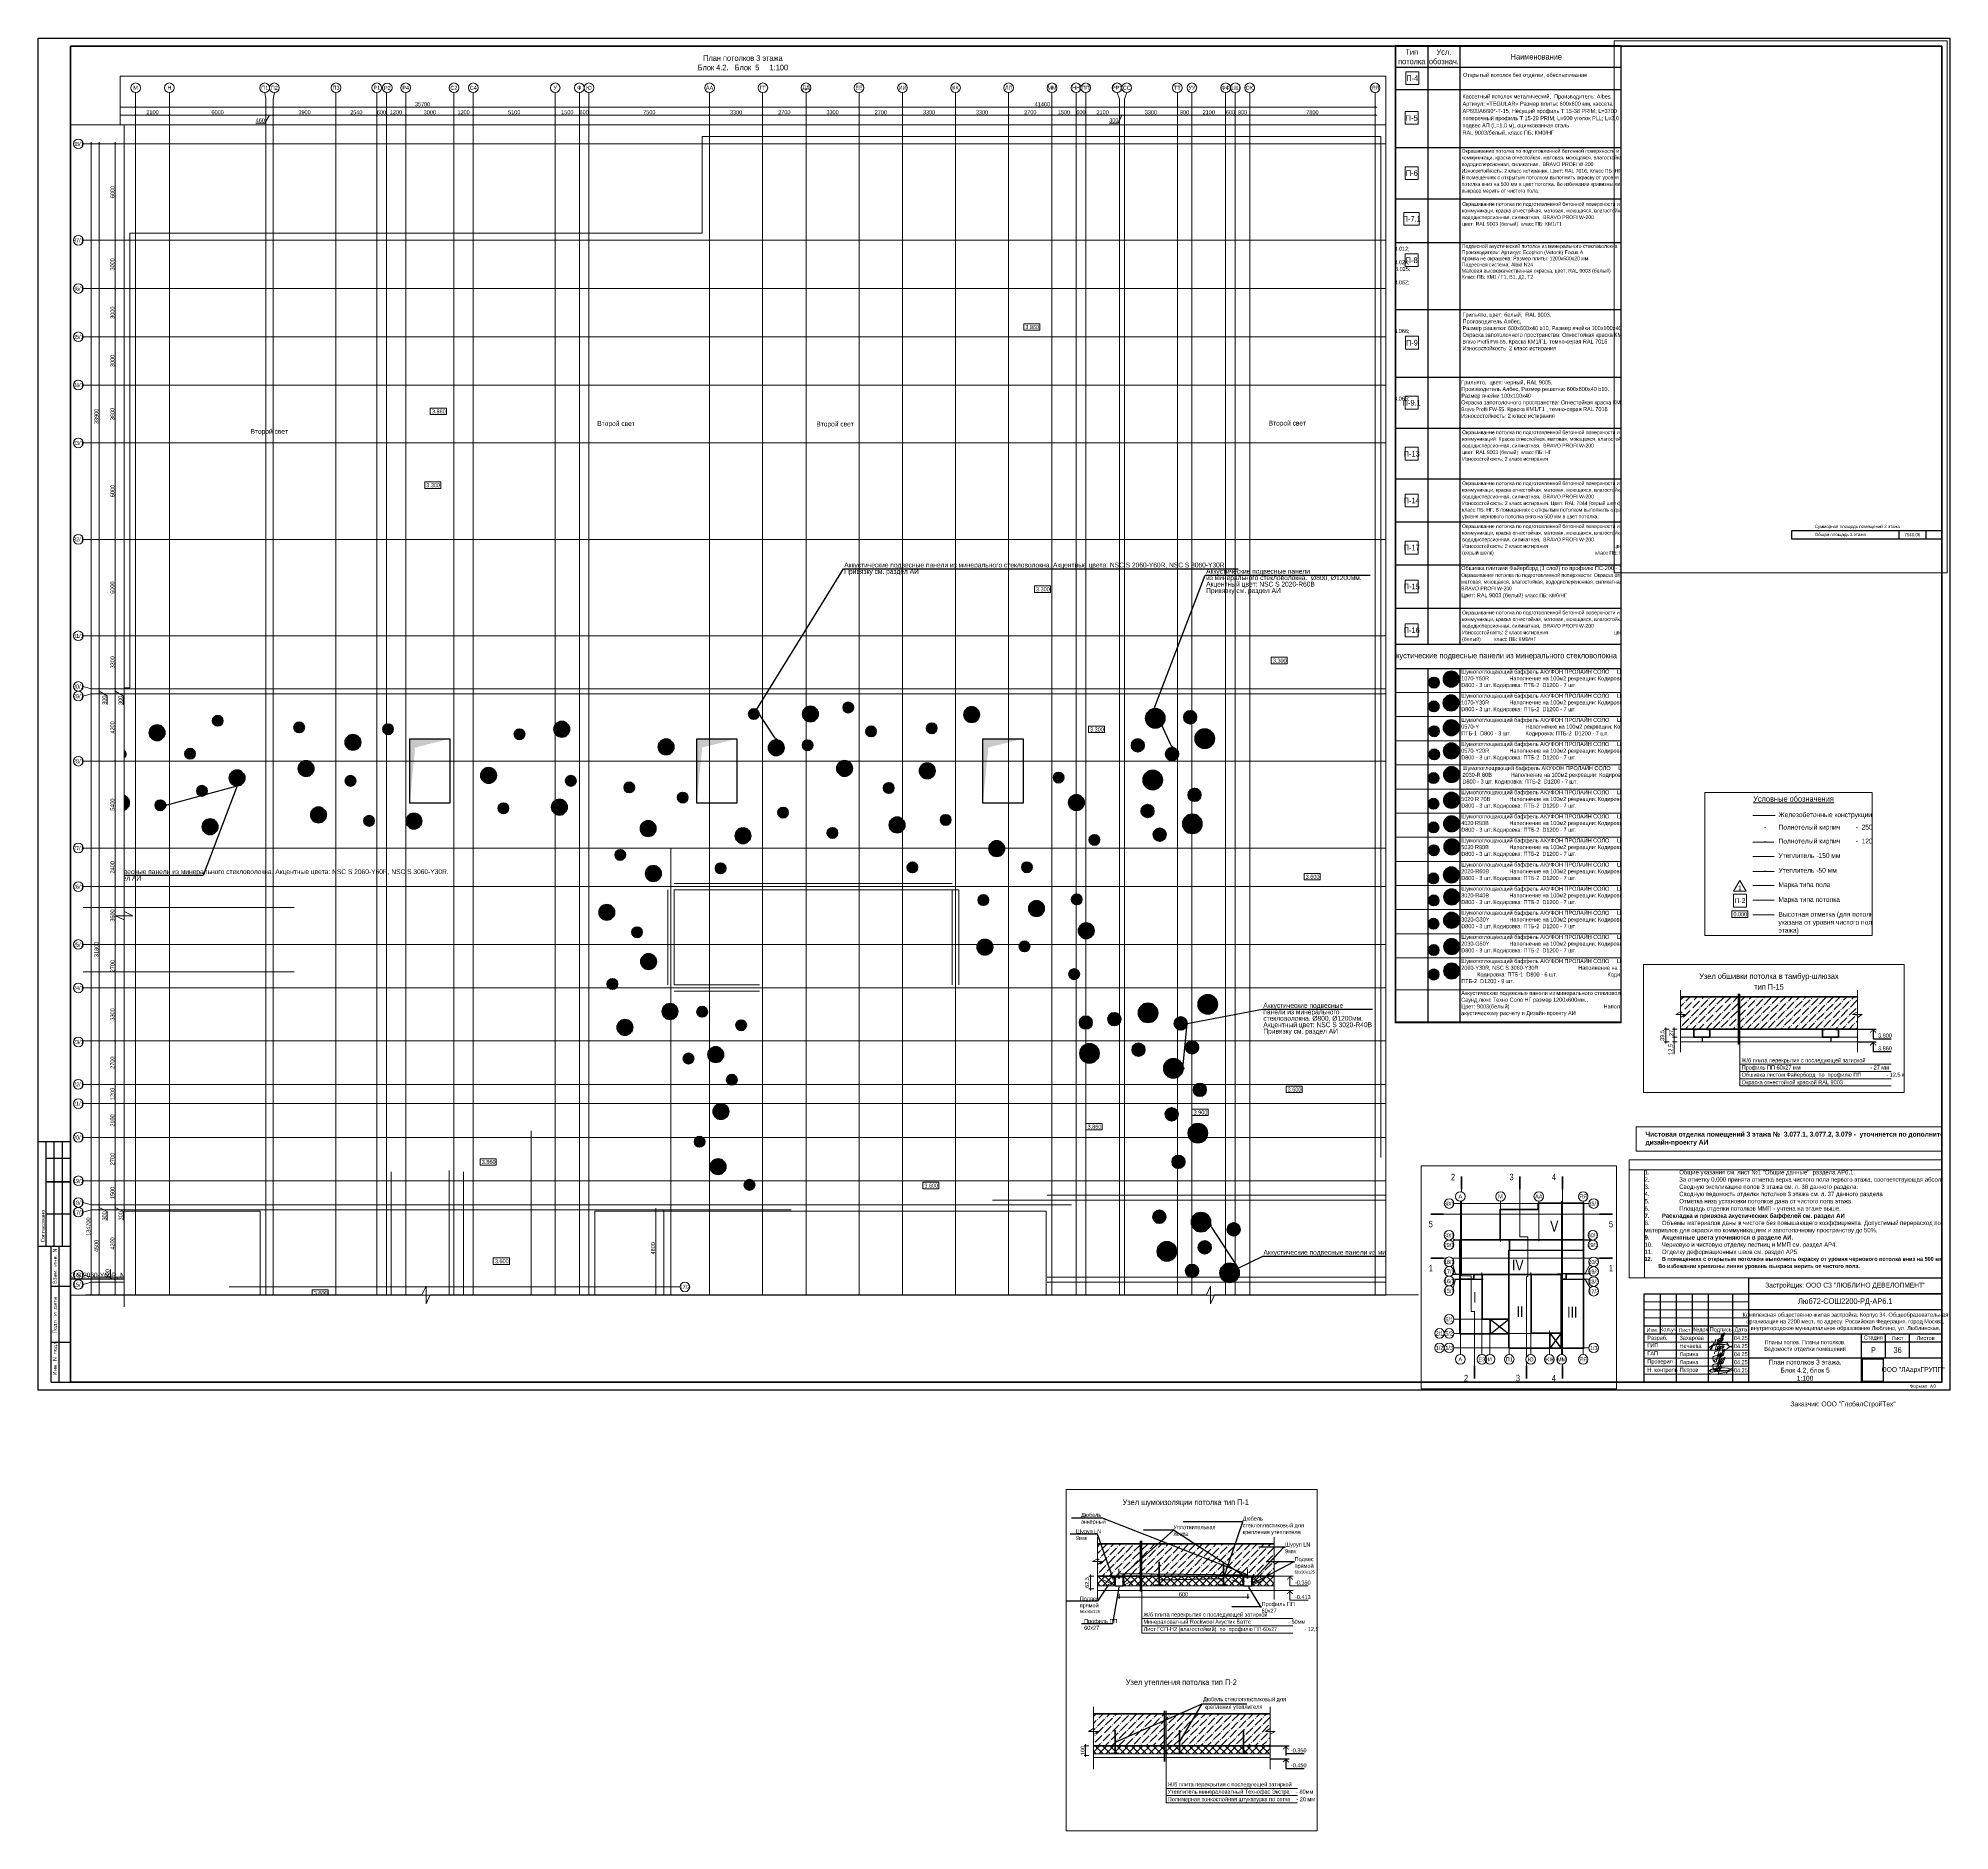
# Paper-space layout 'АР6_л36_пот' of a CAD drawing. Header units: millimetres. Extents: x -564 to 625, y -387 to 728.
# The model-space entities are those that its viewports show. They can reach past a viewport. Long polylines and large blocks are cut down to what shows.
import ezdxf
from ezdxf import colors
from ezdxf.entities.mleader import LeaderData, LeaderLine
from ezdxf.enums import TextEntityAlignment as Align
from ezdxf.math import Vec2, Vec3

# ---------------------------------------------------------------- set-up
doc = ezdxf.new("R2010")
doc.units = ezdxf.units.MM
doc.header["$LTSCALE"] = 0.5
for name, pattern in [('CENTER2', [28.575, 19.05, -3.175, 3.175, -3.175]), ('DASHED', [19.05, 12.7, -6.35]), ('HIDDEN', [9.525, 6.35, -3.175])]:
    doc.linetypes.add(name, pattern=pattern)
doc.layers.get('Defpoints').update_dxf_attribs({"color": 140})
for name, color, linetype, lineweight in [('0.25', 1, 'Continuous', 25), ('00 Текст', 7, 'Continuous', 9), ('АИ_Плинтус', 3, 'Continuous', 9), ('АИ_Полы марка', 1, 'Continuous', 13), ('АИ_Потолок_балки', 3, 'Continuous', 5), ('АИ_Таблица', 7, 'Continuous', 13), ('АИ_Текст', 7, 'Continuous', 13), ('АР6_потолок_отм', 5, 'Continuous', 5), ('АР6_спецификации', 7, 'Continuous', 0), ('АР_Отметка', 7, 'Continuous', 5), ('АР_Разрезы марка', 7, 'Continuous', 13), ('АР_Стены ГКЛ', 1, 'Continuous', 15), ('АР_Стены ЖБ', 7, 'Continuous', 40), ('АР_Стены кирпич', 32, 'Continuous', 30), ('АР_Текст', 7, 'Continuous', 5), ('АР_Тонкая', 254, 'Continuous', 5), ('АР_Штриховка', 8, 'Continuous', 0), ('АЦ_Бафы', 8, 'Continuous', 0), ('АЦ_Выноски', 7, 'Continuous', 5), ('АЦ_Стены', 8, 'Continuous', 70), ('КМ_конструкции', 5, 'Continuous', 5), ('ОВ_Шахты_блок 4.1', 6, 'Continuous', 5), ('РД_Оси_размер', 8, 'Continuous', 0), ('РД_Отметка', 7, 'Continuous', 0)]:
    doc.layers.add(name, color=color, linetype=linetype, lineweight=lineweight)
for name, color, linetype in [('A-Anno-Schd', 4, 'Continuous'), ('АИ_Потолок', 31, 'Continuous'), ('АР_ШТАМП', 7, 'Continuous')]:
    doc.layers.add(name, color=color, linetype=linetype)
doc.layers.add('Vport', color=6, linetype='Continuous', plot=False)
doc.layers.add('АР_Делит', color=120, linetype='Continuous', lineweight=0, plot=False)
doc.layers.add('РД_Оси_100', color=7, linetype='Continuous', lineweight=0, true_color=0x525252)
doc.styles.add('Arial_Narrow_08', font='ARIALN.TTF', dxfattribs={"width": 0.8})
doc.styles.add('style1', font='ARIALN.TTF')
doc.styles.add('ккк', font='isocpeur.ttf', dxfattribs={"width": 0.85, "oblique": 15})
doc.styles.add('Чертеж', font='isocpeur.ttf', dxfattribs={"width": 0.9})
doc.dimstyles.new('1-50', dxfattribs={"dimscale": 40, "dimtxt": 2.5, "dimasz": 2, "dimexe": 1.25, "dimexo": 0.625, "dimtad": 1, "dimdec": 0, "dimtxsty": 'style1', "dimblk": 'OBLIQUE', "dimcen": 2.5, "dimadec": 0, "dimazin": 1, "dimtfac": 1, "dimtdec": 0, "dimtmove": 0, "dimatfit": 3, "dimfxl": 1, "dimarcsym": 0})
doc.dimstyles.new('Dim100_ареал', dxfattribs={"dimscale": 100, "dimtxt": 2.5, "dimasz": 1, "dimexe": 1, "dimexo": 1, "dimgap": 0.5, "dimtad": 1, "dimzin": 12, "dimdsep": 46, "dimtxsty": 'style1', "dimblk": 'ARCHTICK', "dimcen": 1, "dimdle": 1, "dimaunit": 1, "dimadec": 0, "dimazin": 3, "dimtfac": 1, "dimtmove": 1, "dimatfit": 3, "dimldrblk": 'OPEN30', "dimfxl": 2, "dimfxlon": 1, "dimtolj": 1, "dimtzin": 0, "dimlwd": 5, "dimlwe": 5, "dimarcsym": 0})
picture_1 = doc.add_image_def('image1.jpg', size_in_pixel=(147, 160))

# ---------------------------------------------------------------- blocks, each defined once
blk = doc.blocks.new('А0_')
at = {"layer": 'АР_ШТАМП', "color": 7, "lineweight": 30}
blk.add_line((0, 149.5), (-19.9, 149.5), dxfattribs=at)
at = {"layer": 'АР_ШТАМП', "color": 7, "lineweight": 30, "ltscale": 200}
for p, q in [((-15, 84.7), (-15, 149.5)), ((-15, 139.5), (0, 139.5)), ((-15, 124.6), (0, 124.6)), ((-15, 104.7), (0, 104.7)), ((-19.9, 84.7), (0, 84.7)), ((-12, 59.8), (0, 59.8))]:
    blk.add_line(p, q, dxfattribs=at)
at = {"layer": 'АР_ШТАМП', "color": 7, "ltscale": 200}
for p, q in [((-10, 84.7), (-10, 149.5)), ((-5, 84.7), (-5, 149.5))]:
    blk.add_line(p, q, dxfattribs=at)
at = {"layer": 'АР_ШТАМП', "color": 7, "linetype": 'Continuous', "lineweight": 30}
for p, q in [((0, 124.6), (-15, 124.6)), ((-12, 0), (-12, 84.7)), ((-7, 0), (-7, 84.7)), ((-12, 24.9), (0, 24.9)), ((-12, 0), (0, 0))]:
    blk.add_line(p, q, dxfattribs=at)
at = {"layer": 'АР_ШТАМП'}
blk.add_lwpolyline([(-20, 836), (1169, 836), (1169, -5), (-20, -5), (-20, 836)], dxfattribs=at)
at = {"layer": 'АР_ШТАМП', "lineweight": 40}
blk.add_lwpolyline([(0, 831), (1164, 831), (1164, 0), (0, 0)], close=True, dxfattribs=at)
at = {"layer": 'АР_ШТАМП', "color": 7, "ltscale": 100, "style": 'Чертеж', "width": 0.9}
for s, p in [('Согласовано', (-15.9, 87.3)), ('Взам. инв. N', (-8.5, 61.2)), ('Подп. и дата', (-8.5, 30.3)), ('Инв. N подл.', (-8.5, 4.4))]:
    blk.add_text(s, height=2.492, rotation=90, dxfattribs=at).set_placement(p)
at = {"layer": 'АР_ШТАМП', "color": 7, "linetype": 'Continuous', "lineweight": 13, "insert": (1152.2, -2.7), "char_height": 2.2, "width": 21.568, "attachment_point": 5, "style": 'Чертеж'}
blk.add_mtext('\\A1;Формат А0', dxfattribs=at)
blk = doc.blocks.new('неч')
at = {"layer": '00 Текст', "color": 184, "lineweight": 18, "true_color": 0x2819a9}
for points in [[(1567747.94, 144890.52), (1567747.85, 144890.63), (1567747.8, 144890.69), (1567747.71, 144890.79), (1567747.63, 144890.88), (1567747.53, 144891), (1567747.42, 144891.04), (1567747.32, 144891.11), (1567747.22, 144891.15), (1567747.05, 144891.21), (1567746.91, 144891.26), (1567746.83, 144891.25), (1567746.71, 144891.23), (1567746.09, 144891.16), (1567745.8, 144891.12), (1567745.37, 144891.07), (1567744.64, 144890.97), (1567744.16, 144890.91), (1567743.72, 144890.86), (1567743.33, 144890.81), (1567742.71, 144890.73), (1567742.03, 144890.52), (1567741.9, 144890.47), (1567740.9, 144890.04), (1567740.11, 144889.7), (1567738.7, 144888.79), (1567740, 144889.3), (1567740.53, 144889.51), (1567741.31, 144889.81), (1567742.06, 144890.1), (1567742.54, 144890.17), (1567743.02, 144890.24), (1567743.69, 144890.21), (1567744.9, 144890.22), (1567745.95, 144890.23), (1567746.76, 144890.24), (1567747.58, 144890.05), (1567748.01, 144889.94), (1567748.57, 144889.55), (1567749.16, 144889.33), (1567749.71, 144888.86), (1567749.85, 144889.15), (1567749.94, 144889.35), (1567750.02, 144889.44), (1567750.05, 144889.47), (1567750.12, 144889.5), (1567750.16, 144889.52)], [(1567740.13, 144891.74), (1567740.47, 144891.57), (1567740.76, 144891.44), (1567741.06, 144891.36), (1567741.19, 144891.36), (1567741.31, 144891.4), (1567741.44, 144891.44), (1567741.53, 144891.53), (1567741.65, 144891.65), (1567741.74, 144891.78), (1567741.86, 144892.08), (1567741.95, 144892.37), (1567741.99, 144892.5), (1567742.03, 144892.59), (1567742.03, 144892.67), (1567742.03, 144892.71), (1567741.99, 144892.67), (1567741.95, 144892.63), (1567741.91, 144892.54), (1567741.86, 144892.46), (1567741.82, 144892.37), (1567741.7, 144892.08), (1567741.53, 144891.74), (1567741.36, 144891.36), (1567741.19, 144890.93), (1567740.98, 144890.51), (1567740.59, 144889.58), (1567740.38, 144889.11), (1567740.21, 144888.69), (1567740, 144888.31), (1567739.83, 144888.01), (1567739.71, 144887.72), (1567739.66, 144887.63), (1567739.58, 144887.55), (1567739.54, 144887.46), (1567739.49, 144887.42), (1567739.45, 144887.42), (1567739.45, 144887.46), (1567739.41, 144887.55), (1567739.45, 144887.63), (1567739.45, 144887.72), (1567739.49, 144888.01), (1567739.58, 144888.31), (1567739.71, 144888.65), (1567739.88, 144889.03), (1567740.04, 144889.37), (1567740.21, 144889.71), (1567740.47, 144890), (1567740.72, 144890.21), (1567740.85, 144890.26), (1567740.98, 144890.3), (1567741.15, 144890.34), (1567741.27, 144890.34), (1567741.86, 144890.26), (1567742.16, 144890.26), (1567742.33, 144890.3), (1567742.46, 144890.38), (1567742.58, 144890.47), (1567742.71, 144890.6), (1567742.97, 144890.85), (1567743.14, 144891.19), (1567743.3, 144891.44), (1567743.35, 144891.57), (1567743.39, 144891.65), (1567743.39, 144891.7), (1567743.35, 144891.7), (1567743.35, 144891.65), (1567743.3, 144891.57), (1567743.22, 144891.48), (1567743.18, 144891.36), (1567743.09, 144891.23), (1567742.92, 144890.89), (1567742.75, 144890.51), (1567742.54, 144890.09), (1567742.2, 144889.2), (1567742.03, 144888.77), (1567741.95, 144888.39), (1567741.91, 144888.22), (1567741.91, 144888.1), (1567741.91, 144887.93), (1567741.91, 144887.84), (1567741.95, 144887.76), (1567741.99, 144887.67), (1567742.08, 144887.63), (1567742.2, 144887.63), (1567742.29, 144887.67), (1567742.46, 144887.72), (1567742.58, 144887.8), (1567742.75, 144887.89), (1567743.09, 144888.1), (1567743.43, 144888.35), (1567743.77, 144888.65), (1567744.02, 144888.94), (1567744.11, 144889.07), (1567744.19, 144889.2), (1567744.24, 144889.33), (1567744.28, 144889.41), (1567744.28, 144889.49), (1567744.24, 144889.54), (1567744.15, 144889.54), (1567744.02, 144889.58), (1567743.85, 144889.54), (1567743.73, 144889.49), (1567743.56, 144889.41), (1567743.39, 144889.33), (1567743.26, 144889.2), (1567743.14, 144889.07), (1567743.05, 144888.9), (1567742.97, 144888.73), (1567742.92, 144888.56), (1567742.92, 144888.35), (1567742.92, 144888.18), (1567742.97, 144888.01), (1567743.01, 144887.84), (1567743.05, 144887.72), (1567743.14, 144887.63), (1567743.22, 144887.55), (1567743.3, 144887.55), (1567743.39, 144887.55), (1567743.47, 144887.59), (1567743.6, 144887.67), (1567743.73, 144887.8), (1567743.81, 144887.93), (1567744.07, 144888.27), (1567744.32, 144888.63)], [(1567744.32, 144888.63), (1567744.51, 144888.9), (1567744.7, 144889.15), (1567744.86, 144889.34), (1567744.96, 144889.44), (1567745.05, 144889.47), (1567745.11, 144889.5), (1567745.18, 144889.53), (1567745.27, 144889.5), (1567745.34, 144889.44), (1567745.4, 144889.34), (1567745.43, 144889.21), (1567745.56, 144888.96), (1567745.59, 144888.86), (1567745.65, 144888.8), (1567745.72, 144888.77), (1567745.81, 144888.8), (1567745.88, 144888.86), (1567745.94, 144888.99), (1567746.1, 144889.21), (1567746.13, 144889.31), (1567746.16, 144889.37), (1567746.13, 144889.34), (1567746.1, 144889.25), (1567746.07, 144889.18), (1567746, 144889.06), (1567745.91, 144888.77), (1567745.62, 144888.13), (1567745.53, 144887.82), (1567745.46, 144887.69), (1567745.43, 144887.56), (1567745.4, 144887.44), (1567745.4, 144887.31), (1567745.4, 144887.15), (1567745.43, 144887.02), (1567745.5, 144886.96), (1567745.59, 144886.93), (1567745.72, 144886.93), (1567745.88, 144886.96), (1567746.04, 144887.05), (1567746.26, 144887.15), (1567746.48, 144887.28), (1567746.73, 144887.47), (1567746.99, 144887.66), (1567747.27, 144887.85), (1567747.56, 144888.1), (1567747.88, 144888.32), (1567748.19, 144888.61), (1567748.83, 144889.15), (1567747.94, 144890.52)]]:
    blk.add_lwpolyline(points, dxfattribs=at)
blk = doc.blocks.new('Захарова ИА_подпись')
at = {"color": 165, "lineweight": 5, "true_color": 0x4562ba}
for points in [[(123, 334), (127, 370), (218, 424), (229, 425), (218, 387), (144, 286), (127, 273), (109, 271), (124, 280), (179, 295), (194, 289), (245, 229), (252, 199), (246, 171), (179, 56), (110, 10), (13, -1), (-61, 20), (-100, 67), (-95, 102), (-64, 140), (-10, 168), (105, 232)], [(255, 367), (309, 431), (288, 411), (244, 336), (171, 116), (101, -45), (98, -51), (62, -20), (-3, 48), (-32, 69), (-37, 75), (-25, 85), (-5, 89), (61, 103), (265, 160)]]:
    blk.add_spline(points, degree=3, dxfattribs=at)
blk.add_open_spline([(205, 298), (237, 324), (298, 373), (346, 457), (355, 519), (334, 556), (309, 548), (288, 514), (247, 443), (207, 275), (129, 88), (62, -53), (16, -117), (-13, -117), (-29, -92), (-13, -31), (27, 73), (91, 191), (162, 275), (209, 325), (232, 359), (242, 376), (242, 377)], degree=3, knots=[0, 0, 0, 0, 122.2861976, 235.1496813, 276.064245, 314.3927868, 329.767971, 344.5882009, 429.8641489, 577.4614087, 857.8326673, 1031.7793482, 1057.9664344, 1081.1293649, 1106.601014, 1133.7767584, 1265.3343894, 1445.7123011, 1530.0741001, 1593.508553, 1650.8543198, 1652.8953786, 1652.8953786, 1652.8953786, 1652.8953786], dxfattribs=at)
blk = doc.blocks.new('Петров')
at = {"color": 5, "lineweight": 5, "true_color": 0x0000ff}
for points in [[(-6.7, 0.4), (-5.7, 0.8), (-5.6, 1), (-5.9, 0.9), (-6.5, 0.7), (-6.9, 0.4), (-6.9, 0.2), (-6.8, 0.2), (-6.5, 0.2), (-5.8, 0.3), (-5, 0.6), (-4.9, 0.6), (-4.9, 0.7), (-5.2, 0.7), (-5.4, 0.4), (-5.4, 0.3), (-5.1, 0.3), (-4.1, 0.5), (-3.9, 0.7), (-4.1, 0.7), (-4.5, 0.6), (-4.7, 0.4), (-4.7, 0.4), (-4.5, 0.3), (-3.9, 0.4), (-3.3, 0.6), (-3, 0.8), (-3, 0.8), (-3.3, 0.8), (-3.6, 0.6), (-3.7, 0.5), (-3.6, 0.4), (-3.1, 0.5), (-2.3, 0.8), (-2.3, 0.9), (-2.5, 0.8), (-2.9, 0.7), (-2.9, 0.5), (-2.6, 0.5), (-2.1, 0.6), (-1.4, 0.8), (-2.1, 0.6), (-2, 0.5), (-1.6, 0.6), (-0.5, 0.9), (-1.2, 0.7), (-1, 0.6), (2.9, 1.7), (3.1, 1.9), (3, 2), (2.4, 2), (1.6, 1.5), (-1.1, -1), (1.4, 1.3), (1.3, 1.7), (-0.2, 2.2), (-2.1, 2.4), (-4.8, 2.4), (-6.9, 2.2), (-9.8, 1.6), (-11.8, 0.4), (-12.1, -0.2), (-11.8, -1), (-10.5, -1.3), (-8.6, -1.5), (-5.8, -1.3), (3.8, 0.9)], [(-5.3, 2.9), (-4.7, 3.2), (-4.2, 3.5), (-4.1, 3.6), (-4.1, 3.7), (-4.2, 3.7), (-4.4, 3.6), (-5.9, 2.4), (-8.3, 0.2), (-9, -0.2), (-9.5, -0.4), (-10.1, -0.4), (-10.7, 0), (-11.2, 0.6), (-11.2, 0.8), (-11, 1.1), (-10.5, 1.4), (-9.8, 1.6), (-9, 1.8), (-8.2, 1.8), (-8, 1.7), (-7.8, 1.3), (-7.8, 0.9), (-8.3, 0.3), (-8.3, 0), (-8.2, 0), (-7.8, 0.2), (-6.1, 1.9), (-5.9, 2), (-5.8, 2), (-5.8, 1.9), (-6.4, 1.5)], [(-9.1, 0.8), (-9.2, 1), (-9, 1.1), (-8.8, 1.3), (-8.1, 1.4), (-7, 1.6), (-4.9, 1.9), (-4.1, 1.9)]]:
    blk.add_lwpolyline(points, dxfattribs=at)
blk = doc.blocks.new('Штамп_2200_АР6_25.11.24')
at = {"layer": 'АР_Делит', "lineweight": 30, "transparency": 33554653}
blk.add_lwpolyline([(0, 55), (-120, 55), (-120, 65), (0, 65), (0, 55)], dxfattribs=at)
at = {"layer": 'АР_ШТАМП', "lineweight": 15, "transparency": 33554653}
for p, q in [((-120, 50), (-185, 50)), ((-120, 45), (-185, 45)), ((-120, 40), (-185, 40)), ((-120, 25), (-185, 25)), ((-120, 20), (-185, 20)), ((-120, 15), (-185, 15)), ((-120, 10), (-185, 10)), ((-120, 5), (-185, 5))]:
    blk.add_line(p, q, dxfattribs=at)
at = {"layer": 'АР_ШТАМП', "lineweight": 30, "transparency": 33554653}
for p, q in [((-175, 30), (-175, 55)), ((-165, 0), (-165, 55)), ((-155, 30), (-155, 55)), ((-145, 0), (-145, 55)), ((-130, 0), (-130, 55)), ((-120, 0), (-120, 55)), ((0, 45), (-120, 45)), ((-120, 35), (-185, 35)), ((0, 30), (-185, 30)), ((-50, 0), (-50, 30)), ((0, 25), (-50, 25)), ((-35, 15), (-35, 30)), ((-20, 15), (-20, 30)), ((0, 15), (-120, 15))]:
    blk.add_line(p, q, dxfattribs=at)
blk.add_lwpolyline([(0, 0), (-185, 0), (-185, 55), (0, 55), (0, 0)], dxfattribs=at)
at = {"layer": 'АР_ШТАМП', "color": 184, "lineweight": 0, "true_color": 0x2819a9, "transparency": 33554653}
for points in [[(-141.4, 17.6), (-141.4, 18.1), (-141.4, 18.5), (-140.6, 19.2), (-135.8, 22.6), (-137.3, 22.3), (-138.2, 20.5), (-139.3, 17), (-141, 12.6), (-142.3, 15.6), (-141.4, 16.3), (-138.8, 17), (-138.2, 17.6), (-138.5, 17.1), (-138.5, 16.9), (-139, 16.1), (-138.9, 16.2), (-137.3, 18.4), (-137.6, 18.1), (-138.4, 16.2), (-138.2, 16.3), (-137.9, 16.9), (-138, 16.5), (-136.4, 17.8), (-136.7, 17.3), (-136.5, 16.4), (-136, 17.2), (-135, 20.6), (-136.5, 18.4), (-139, 10), (-138.7, 11.2), (-138.4, 11.9), (-136.7, 14.6)], [(-141.4, 12.6), (-141.4, 13.1), (-141.4, 13.5), (-140.6, 14.2), (-135.8, 17.6), (-137.3, 17.3), (-138.2, 15.5), (-139.3, 12), (-141, 7.6), (-142.3, 10.6), (-141.4, 11.3), (-138.8, 12), (-138.2, 12.6), (-138.5, 12.1), (-138.5, 11.9), (-139, 11.1), (-138.9, 11.2), (-137.3, 13.4), (-137.6, 13.1), (-138.4, 11.2), (-138.2, 11.3), (-137.9, 11.9), (-138, 11.5), (-136.4, 12.8), (-136.7, 12.3), (-136.5, 11.4), (-136, 12.2), (-135, 15.6), (-136.5, 13.4), (-139, 5), (-138.7, 6.2), (-138.4, 6.9), (-136.7, 9.6)]]:
    blk.add_spline(points, degree=3, dxfattribs=at)
at = {"transparency": 33554653}
blk.add_blockref('Петров', (-133, 6.6), dxfattribs=at)
at = {"layer": 'АР_ШТАМП', "color": 2, "lineweight": 0, "transparency": 33554653, "xscale": 1.25, "yscale": 1.25, "zscale": 1.25}
blk.add_blockref('неч', (-1959818.1, -181089.3), dxfattribs=at)
at = {"layer": 'АР_ШТАМП', "lineweight": 0, "transparency": 33554653, "xscale": 0.01, "yscale": 0.01, "zscale": 0.01}
blk.add_blockref('Захарова ИА_подпись', (-138.5, 25.2), dxfattribs=at)
at = {"layer": 'АР_Делит', "lineweight": 50, "transparency": 33554653, "char_height": 3, "width": 120, "attachment_point": 5, "style": 'style1'}
for s, insert in [('Застройщик: ООО СЗ "ЛЮБЛИНО ДЕВЕЛОПМЕНТ" ', (-60, 60)), ('Заказчик: ООО "ГлобалСтройТех"', (-61.4, -13.9))]:
    blk.add_mtext(s, dxfattribs=dict(at, insert=insert))
at = {"layer": 'АР_ШТАМП', "lineweight": 50, "transparency": 33554653, "style": 'style1'}
for s, insert, char_height, width, attachment_point in [('Люб72-СОШ2200-РД-АР6.1', (-60, 50), 3.5, 120, 5), ('\\pxql;Разраб.', (-183.1, 28.9), 2.5, 18.113, 1), ('\\pxql;ГИП', (-183.1, 24.2), 2.5, 18.113, 1), ('\\pxqc;Изм.', (-180, 32.5), 2.5, 10, 5), ('\\pxqc;Кол.уч', (-170, 32.5), 2.5, 10, 5), ('\\pxqc;Лист', (-160, 32.5), 2.5, 10, 5), ('Захарова', (-163.1, 28.9), 2.5, 15.519, 1), ('Нечаева', (-163.1, 23.9), 2.5, 15.519, 1), ('\\pxqc;№док', (-150, 32.5), 2.5, 10, 5), ('\\pxqc;Подпись', (-137.5, 32.5), 2.5, 15, 5), ('\\pxqc;Дата', (-125, 32.5), 2.5, 10, 5), ('\\pxqc;Стадия', (-42.5, 27.5), 2.5, 15, 5), ('\\pxqc;Лист', (-27.5, 27.5), 2.5, 15, 5), ('\\pxqc;Листов', (-10, 27.5), 2.5, 20, 5), ('\\pxql;ГАП', (-183.1, 19.2), 2.5, 18.113, 1), ('\\pxql;Проверил', (-183.1, 14.2), 2.5, 18.113, 1), ('Ларина', (-163.1, 18.8), 2.5, 15.519, 1), ('Ларина', (-163.1, 13.8), 2.5, 15.519, 1), ('Р', (-42.5, 20), 3.5, 15, 5), ('\\pxql;Н. контроль', (-183.1, 9), 2.5, 18.113, 1), ('ООО "ЛАархГРУПП"', (-17.8, 7.5), 3, 34.383, 5)]:
    blk.add_mtext(s, dxfattribs=dict(at, insert=insert, char_height=char_height, width=width, attachment_point=attachment_point))
at = {"layer": 'АР_ШТАМП', "lineweight": 50, "transparency": 33554653, "char_height": 2.5, "attachment_point": 5, "line_spacing_factor": 0.67, "style": 'style1'}
for s, insert, width in [('\\pxsm1;Комплексная общественно-жилая застройка. Корпус 34. Общеобразовательная организация на 2200 мест, по адресу: Российская Федерация, город Москва, внутригородское муниципальное образование Люблино, ул. Люблинская.', (-59.9, 37.5), 118.043), ('\\pxsm1;Планы полов. Планы потолков. \\PВедомости отделки помещений', (-85, 22.5), 67.938)]:
    blk.add_mtext(s, dxfattribs=dict(at, insert=insert, width=width))
at = {"layer": 'АР_ШТАМП', "color": 0, "lineweight": 50, "transparency": 33554653, "char_height": 2.5, "style": 'style1'}
for s, insert, width, attachment_point in [('04.25', (-125, 27.5), 10, 5), ('04.25', (-125, 22.5), 10, 5), ('04.25', (-125, 17.5), 10, 5), ('04.25', (-125, 12.5), 10, 5), ('Петров', (-163, 9), 20, 1), ('04.25', (-125, 7.5), 10, 5)]:
    blk.add_mtext(s, dxfattribs=dict(at, insert=insert, width=width, attachment_point=attachment_point))
at = {"color": 7, "true_color": 0xffffff, "transparency": 33554653}
image = blk.add_image(picture_1, insert=(-49.2, 0.5), size_in_units=(12.8, 14), dxfattribs=at)
image.dxf.flags = 7
blk = doc.blocks.new('A-iden')
at = {"linetype": 'Continuous', "lineweight": 5}
blk.add_circle((0, -4), 3, dxfattribs=at)
at = {"color": 0, "linetype": 'Continuous', "lineweight": 20, "style": 'ккк', "width": 0.85}
blk.add_attdef('ID', text='', height=4, dxfattribs=at).set_placement((0.31, -3.85), align=Align.MIDDLE_CENTER)
blk = doc.blocks.new('_ArchTick')
at = {"color": 0, "linetype": 'ByBlock', "const_width": 0.15}
blk.add_lwpolyline([(-0.5, -0.5), (0.5, 0.5)], dxfattribs=at)
blk = doc.blocks.new('*D527')
at = {"layer": 'Defpoints', "color": 0, "transparency": 16777216}
for p in [(-5455, 134700), (-2955, 134700), (-2955, 0)]:
    blk.add_point(p, dxfattribs=at)
at = {"layer": 'РД_Оси_размер', "color": 0, "lineweight": 5, "transparency": 16777216}
for p, q in [((-5255, 134700), (-5555, 134700)), ((-5455, -100), (-5455, 134800)), ((-5255, 0), (-5555, 0))]:
    blk.add_line(p, q, dxfattribs=at)
at = {"layer": 'РД_Оси_размер', "color": 0, "lineweight": 5, "transparency": 16777216, "xscale": 100, "yscale": 100, "zscale": 100}
for p, rotation in [((-5455, 134700), 90), ((-5455, 0), 270)]:
    blk.add_blockref('_ArchTick', p, dxfattribs=dict(at, rotation=rotation))
at = {"layer": 'РД_Оси_размер', "color": 0, "transparency": 16777216, "insert": (-5633, 67350), "char_height": 250, "attachment_point": 5, "rotation": 90, "style": 'style1'}
blk.add_mtext('\\A1;134700', dxfattribs=at)
blk = doc.blocks.new('_Open30')
at = {"color": 0, "linetype": 'ByBlock', "lineweight": -2}
for p, q in [((-1, 0.3), (0, 0)), ((0, 0), (-1, -0.3)), ((0, 0), (-1, 0))]:
    blk.add_line(p, q, dxfattribs=at)
blk = doc.blocks.new('*D539')
at = {"layer": 'Defpoints', "color": 0, "transparency": 16777216}
for p in [(-3955, 63900), (-2955, 63900), (-2955, 61200)]:
    blk.add_point(p, dxfattribs=at)
at = {"layer": 'РД_Оси_размер', "color": 0, "lineweight": 5, "transparency": 16777216}
for p, q in [((-3755, 63900), (-4055, 63900)), ((-3955, 61100), (-3955, 64000)), ((-3755, 61200), (-4055, 61200))]:
    blk.add_line(p, q, dxfattribs=at)
at = {"layer": 'РД_Оси_размер', "color": 0, "lineweight": 5, "transparency": 16777216, "xscale": 100, "yscale": 100, "zscale": 100}
for p, rotation in [((-3955, 63900), 90), ((-3955, 61200), 270)]:
    blk.add_blockref('_ArchTick', p, dxfattribs=dict(at, rotation=rotation))
at = {"layer": 'РД_Оси_размер', "color": 0, "transparency": 16777216, "insert": (-4133, 62550), "char_height": 250, "attachment_point": 5, "rotation": 90, "style": 'style1'}
blk.add_mtext('\\A1;2700', dxfattribs=at)
blk = doc.blocks.new('*D540')
at = {"layer": 'Defpoints', "color": 0, "transparency": 16777216}
for p in [(-3955, 64200), (-2955, 64200), (-2955, 63900)]:
    blk.add_point(p, dxfattribs=at)
at = {"layer": 'РД_Оси_размер', "color": 0, "lineweight": 5, "transparency": 16777216}
for p, q in [((-4258, 64141), (-4258, 64693)), ((-3955, 63800), (-3955, 64300)), ((-3955, 64050), (-4258, 64141)), ((-3755, 64200), (-4055, 64200)), ((-3755, 63900), (-4055, 63900))]:
    blk.add_line(p, q, dxfattribs=at)
at = {"layer": 'РД_Оси_размер', "color": 0, "lineweight": 5, "transparency": 16777216, "xscale": 100, "yscale": 100, "zscale": 100}
for p, rotation in [((-3955, 64200), 90), ((-3955, 63900), 270)]:
    blk.add_blockref('_ArchTick', p, dxfattribs=dict(at, rotation=rotation))
at = {"layer": 'РД_Оси_размер', "color": 0, "transparency": 16777216, "insert": (-4435, 64417), "char_height": 250, "attachment_point": 5, "rotation": 90, "style": 'style1'}
blk.add_mtext('\\A1;300', dxfattribs=at)
blk = doc.blocks.new('*D541')
at = {"layer": 'Defpoints', "color": 0, "transparency": 16777216}
for p in [(-3955, 68400), (-2955, 68400), (-2955, 64200)]:
    blk.add_point(p, dxfattribs=at)
at = {"layer": 'РД_Оси_размер', "color": 0, "lineweight": 5, "transparency": 16777216}
for p, q in [((-3755, 68400), (-4055, 68400)), ((-3955, 64100), (-3955, 68500)), ((-3755, 64200), (-4055, 64200))]:
    blk.add_line(p, q, dxfattribs=at)
at = {"layer": 'РД_Оси_размер', "color": 0, "lineweight": 5, "transparency": 16777216, "xscale": 100, "yscale": 100, "zscale": 100}
for p, rotation in [((-3955, 68400), 90), ((-3955, 64200), 270)]:
    blk.add_blockref('_ArchTick', p, dxfattribs=dict(at, rotation=rotation))
at = {"layer": 'РД_Оси_размер', "color": 0, "transparency": 16777216, "insert": (-4133, 66300), "char_height": 250, "attachment_point": 5, "rotation": 90, "style": 'style1'}
blk.add_mtext('\\A1;4200', dxfattribs=at)
blk = doc.blocks.new('*D542')
at = {"layer": 'Defpoints', "color": 0, "transparency": 16777216}
for p in [(-3955, 68700), (-2955, 68700), (-2955, 68400)]:
    blk.add_point(p, dxfattribs=at)
at = {"layer": 'РД_Оси_размер', "color": 0, "lineweight": 5, "transparency": 16777216}
for p, q in [((-3755, 68700), (-4055, 68700)), ((-3755, 68400), (-4055, 68400)), ((-3955, 68300), (-3955, 68800)), ((-3955, 68550), (-3448, 68298)), ((-3448, 68298), (-3448, 67746))]:
    blk.add_line(p, q, dxfattribs=at)
at = {"layer": 'РД_Оси_размер', "color": 0, "lineweight": 5, "transparency": 16777216, "xscale": 100, "yscale": 100, "zscale": 100}
for p, rotation in [((-3955, 68700), 90), ((-3955, 68400), 270)]:
    blk.add_blockref('_ArchTick', p, dxfattribs=dict(at, rotation=rotation))
at = {"layer": 'РД_Оси_размер', "color": 0, "transparency": 16777216, "insert": (-3626, 68022), "char_height": 250, "attachment_point": 5, "rotation": 90, "style": 'style1'}
blk.add_mtext('\\A1;300', dxfattribs=at)
blk = doc.blocks.new('*D543')
at = {"layer": 'Defpoints', "color": 0, "transparency": 16777216}
for p in [(-3955, 70200), (-2955, 70200), (-2955, 68700)]:
    blk.add_point(p, dxfattribs=at)
at = {"layer": 'РД_Оси_размер', "color": 0, "lineweight": 5, "transparency": 16777216}
for p, q in [((-3755, 70200), (-4055, 70200)), ((-3955, 68600), (-3955, 70300)), ((-3755, 68700), (-4055, 68700))]:
    blk.add_line(p, q, dxfattribs=at)
at = {"layer": 'РД_Оси_размер', "color": 0, "lineweight": 5, "transparency": 16777216, "xscale": 100, "yscale": 100, "zscale": 100}
for p, rotation in [((-3955, 70200), 90), ((-3955, 68700), 270)]:
    blk.add_blockref('_ArchTick', p, dxfattribs=dict(at, rotation=rotation))
at = {"layer": 'РД_Оси_размер', "color": 0, "transparency": 16777216, "insert": (-4133, 69450), "char_height": 250, "attachment_point": 5, "rotation": 90, "style": 'style1'}
blk.add_mtext('\\A1;1500', dxfattribs=at)
blk = doc.blocks.new('*D544')
at = {"layer": 'Defpoints', "color": 0, "transparency": 16777216}
for p in [(-3955, 72900), (-2955, 72900), (-2955, 70200)]:
    blk.add_point(p, dxfattribs=at)
at = {"layer": 'РД_Оси_размер', "color": 0, "lineweight": 5, "transparency": 16777216}
for p, q in [((-3755, 72900), (-4055, 72900)), ((-3955, 70100), (-3955, 73000)), ((-3755, 70200), (-4055, 70200))]:
    blk.add_line(p, q, dxfattribs=at)
at = {"layer": 'РД_Оси_размер', "color": 0, "lineweight": 5, "transparency": 16777216, "xscale": 100, "yscale": 100, "zscale": 100}
for p, rotation in [((-3955, 72900), 90), ((-3955, 70200), 270)]:
    blk.add_blockref('_ArchTick', p, dxfattribs=dict(at, rotation=rotation))
at = {"layer": 'РД_Оси_размер', "color": 0, "transparency": 16777216, "insert": (-4133, 71550), "char_height": 250, "attachment_point": 5, "rotation": 90, "style": 'style1'}
blk.add_mtext('\\A1;2700', dxfattribs=at)
blk = doc.blocks.new('*D545')
at = {"layer": 'Defpoints', "color": 0, "transparency": 16777216}
for p in [(-3955, 75000), (-2955, 75000), (-2955, 72900)]:
    blk.add_point(p, dxfattribs=at)
at = {"layer": 'РД_Оси_размер', "color": 0, "lineweight": 5, "transparency": 16777216}
for p, q in [((-3755, 75000), (-4055, 75000)), ((-3955, 72800), (-3955, 75100)), ((-3755, 72900), (-4055, 72900))]:
    blk.add_line(p, q, dxfattribs=at)
at = {"layer": 'РД_Оси_размер', "color": 0, "lineweight": 5, "transparency": 16777216, "xscale": 100, "yscale": 100, "zscale": 100}
for p, rotation in [((-3955, 75000), 90), ((-3955, 72900), 270)]:
    blk.add_blockref('_ArchTick', p, dxfattribs=dict(at, rotation=rotation))
at = {"layer": 'РД_Оси_размер', "color": 0, "transparency": 16777216, "insert": (-4133, 73950), "char_height": 250, "attachment_point": 5, "rotation": 90, "style": 'style1'}
blk.add_mtext('\\A1;2100', dxfattribs=at)
blk = doc.blocks.new('*D546')
at = {"layer": 'Defpoints', "color": 0, "transparency": 16777216}
for p in [(-3955, 76200), (-2955, 76200), (-2955, 75000)]:
    blk.add_point(p, dxfattribs=at)
at = {"layer": 'РД_Оси_размер', "color": 0, "lineweight": 5, "transparency": 16777216}
for p, q in [((-3755, 76200), (-4055, 76200)), ((-3955, 74900), (-3955, 76300)), ((-3755, 75000), (-4055, 75000))]:
    blk.add_line(p, q, dxfattribs=at)
at = {"layer": 'РД_Оси_размер', "color": 0, "lineweight": 5, "transparency": 16777216, "xscale": 100, "yscale": 100, "zscale": 100}
for p, rotation in [((-3955, 76200), 90), ((-3955, 75000), 270)]:
    blk.add_blockref('_ArchTick', p, dxfattribs=dict(at, rotation=rotation))
at = {"layer": 'РД_Оси_размер', "color": 0, "transparency": 16777216, "insert": (-4133, 75600), "char_height": 250, "attachment_point": 5, "rotation": 90, "style": 'style1'}
blk.add_mtext('\\A1;1200', dxfattribs=at)
blk = doc.blocks.new('*D547')
at = {"layer": 'Defpoints', "color": 0, "transparency": 16777216}
for p in [(-3955, 78900), (-2955, 78900), (-2955, 76200)]:
    blk.add_point(p, dxfattribs=at)
at = {"layer": 'РД_Оси_размер', "color": 0, "lineweight": 5, "transparency": 16777216}
for p, q in [((-3755, 78900), (-4055, 78900)), ((-3955, 76100), (-3955, 79000)), ((-3755, 76200), (-4055, 76200))]:
    blk.add_line(p, q, dxfattribs=at)
at = {"layer": 'РД_Оси_размер', "color": 0, "lineweight": 5, "transparency": 16777216, "xscale": 100, "yscale": 100, "zscale": 100}
for p, rotation in [((-3955, 78900), 90), ((-3955, 76200), 270)]:
    blk.add_blockref('_ArchTick', p, dxfattribs=dict(at, rotation=rotation))
at = {"layer": 'РД_Оси_размер', "color": 0, "transparency": 16777216, "insert": (-4133, 77550), "char_height": 250, "attachment_point": 5, "rotation": 90, "style": 'style1'}
blk.add_mtext('\\A1;2700', dxfattribs=at)
blk = doc.blocks.new('*D548')
at = {"layer": 'Defpoints', "color": 0, "transparency": 16777216}
for p in [(-3955, 82200), (-2955, 82200), (-2955, 78900)]:
    blk.add_point(p, dxfattribs=at)
at = {"layer": 'РД_Оси_размер', "color": 0, "lineweight": 5, "transparency": 16777216}
for p, q in [((-3755, 82200), (-4055, 82200)), ((-3955, 78800), (-3955, 82300)), ((-3755, 78900), (-4055, 78900))]:
    blk.add_line(p, q, dxfattribs=at)
at = {"layer": 'РД_Оси_размер', "color": 0, "lineweight": 5, "transparency": 16777216, "xscale": 100, "yscale": 100, "zscale": 100}
for p, rotation in [((-3955, 82200), 90), ((-3955, 78900), 270)]:
    blk.add_blockref('_ArchTick', p, dxfattribs=dict(at, rotation=rotation))
at = {"layer": 'РД_Оси_размер', "color": 0, "transparency": 16777216, "insert": (-4133, 80550), "char_height": 250, "attachment_point": 5, "rotation": 90, "style": 'style1'}
blk.add_mtext('\\A1;3300', dxfattribs=at)
blk = doc.blocks.new('*D549')
at = {"layer": 'Defpoints', "color": 0, "transparency": 16777216}
for p in [(-3955, 84900), (-2955, 84900), (-2955, 82200)]:
    blk.add_point(p, dxfattribs=at)
at = {"layer": 'РД_Оси_размер', "color": 0, "lineweight": 5, "transparency": 16777216}
for p, q in [((-3755, 84900), (-4055, 84900)), ((-3955, 82100), (-3955, 85000)), ((-3755, 82200), (-4055, 82200))]:
    blk.add_line(p, q, dxfattribs=at)
at = {"layer": 'РД_Оси_размер', "color": 0, "lineweight": 5, "transparency": 16777216, "xscale": 100, "yscale": 100, "zscale": 100}
for p, rotation in [((-3955, 84900), 90), ((-3955, 82200), 270)]:
    blk.add_blockref('_ArchTick', p, dxfattribs=dict(at, rotation=rotation))
at = {"layer": 'РД_Оси_размер', "color": 0, "transparency": 16777216, "insert": (-4133, 83550), "char_height": 250, "attachment_point": 5, "rotation": 90, "style": 'style1'}
blk.add_mtext('\\A1;2700', dxfattribs=at)
blk = doc.blocks.new('*D550')
at = {"layer": 'Defpoints', "color": 0, "transparency": 16777216}
for p in [(-3955, 88500), (-2955, 88500), (-2955, 84900)]:
    blk.add_point(p, dxfattribs=at)
at = {"layer": 'РД_Оси_размер', "color": 0, "lineweight": 5, "transparency": 16777216}
for p, q in [((-3755, 88500), (-4055, 88500)), ((-3955, 84800), (-3955, 88600)), ((-3755, 84900), (-4055, 84900))]:
    blk.add_line(p, q, dxfattribs=at)
at = {"layer": 'РД_Оси_размер', "color": 0, "lineweight": 5, "transparency": 16777216, "xscale": 100, "yscale": 100, "zscale": 100}
for p, rotation in [((-3955, 88500), 90), ((-3955, 84900), 270)]:
    blk.add_blockref('_ArchTick', p, dxfattribs=dict(at, rotation=rotation))
at = {"layer": 'РД_Оси_размер', "color": 0, "transparency": 16777216, "insert": (-4133, 86700), "char_height": 250, "attachment_point": 5, "rotation": 90, "style": 'style1'}
blk.add_mtext('\\A1;3600', dxfattribs=at)
blk = doc.blocks.new('*D551')
at = {"layer": 'Defpoints', "color": 0, "transparency": 16777216}
for p in [(-3955, 90900), (-2955, 90900), (-2955, 88500)]:
    blk.add_point(p, dxfattribs=at)
at = {"layer": 'РД_Оси_размер', "color": 0, "lineweight": 5, "transparency": 16777216}
for p, q in [((-3755, 90900), (-4055, 90900)), ((-3955, 88400), (-3955, 91000)), ((-3755, 88500), (-4055, 88500))]:
    blk.add_line(p, q, dxfattribs=at)
at = {"layer": 'РД_Оси_размер', "color": 0, "lineweight": 5, "transparency": 16777216, "xscale": 100, "yscale": 100, "zscale": 100}
for p, rotation in [((-3955, 90900), 90), ((-3955, 88500), 270)]:
    blk.add_blockref('_ArchTick', p, dxfattribs=dict(at, rotation=rotation))
at = {"layer": 'РД_Оси_размер', "color": 0, "transparency": 16777216, "insert": (-4133, 89700), "char_height": 250, "attachment_point": 5, "rotation": 90, "style": 'style1'}
blk.add_mtext('\\A1;2400', dxfattribs=at)
blk = doc.blocks.new('*D552')
at = {"layer": 'Defpoints', "color": 0, "transparency": 16777216}
for p in [(-3955, 96300), (-2955, 96300), (-2955, 90900)]:
    blk.add_point(p, dxfattribs=at)
at = {"layer": 'РД_Оси_размер', "color": 0, "lineweight": 5, "transparency": 16777216}
for p, q in [((-3955, 90800), (-3955, 96400)), ((-3755, 96300), (-4055, 96300)), ((-3755, 90900), (-4055, 90900))]:
    blk.add_line(p, q, dxfattribs=at)
at = {"layer": 'РД_Оси_размер', "color": 0, "lineweight": 5, "transparency": 16777216, "xscale": 100, "yscale": 100, "zscale": 100}
for p, rotation in [((-3955, 96300), 90), ((-3955, 90900), 270)]:
    blk.add_blockref('_ArchTick', p, dxfattribs=dict(at, rotation=rotation))
at = {"layer": 'РД_Оси_размер', "color": 0, "transparency": 16777216, "insert": (-4133, 93600), "char_height": 250, "attachment_point": 5, "rotation": 90, "style": 'style1'}
blk.add_mtext('\\A1;5400', dxfattribs=at)
blk = doc.blocks.new('*D553')
at = {"layer": 'Defpoints', "color": 0, "transparency": 16777216}
for p in [(-3955, 100500), (-2955, 100500), (-2955, 96300)]:
    blk.add_point(p, dxfattribs=at)
at = {"layer": 'РД_Оси_размер', "color": 0, "lineweight": 5, "transparency": 16777216}
for p, q in [((-3755, 100500), (-4055, 100500)), ((-3955, 96200), (-3955, 100600)), ((-3755, 96300), (-4055, 96300))]:
    blk.add_line(p, q, dxfattribs=at)
at = {"layer": 'РД_Оси_размер', "color": 0, "lineweight": 5, "transparency": 16777216, "xscale": 100, "yscale": 100, "zscale": 100}
for p, rotation in [((-3955, 100500), 90), ((-3955, 96300), 270)]:
    blk.add_blockref('_ArchTick', p, dxfattribs=dict(at, rotation=rotation))
at = {"layer": 'РД_Оси_размер', "color": 0, "transparency": 16777216, "insert": (-4133, 98400), "char_height": 250, "attachment_point": 5, "rotation": 90, "style": 'style1'}
blk.add_mtext('\\A1;4200', dxfattribs=at)
blk = doc.blocks.new('*D554')
at = {"layer": 'Defpoints', "color": 0, "transparency": 16777216}
for p in [(-3955, 100800), (-2955, 100800), (-2955, 100500)]:
    blk.add_point(p, dxfattribs=at)
at = {"layer": 'РД_Оси_размер', "color": 0, "lineweight": 5, "transparency": 16777216}
for p, q in [((-3755, 100800), (-4055, 100800)), ((-3755, 100500), (-4055, 100500)), ((-3955, 100400), (-3955, 100900)), ((-3955, 100650), (-3467, 100366)), ((-3467, 100366), (-3467, 99814))]:
    blk.add_line(p, q, dxfattribs=at)
at = {"layer": 'РД_Оси_размер', "color": 0, "lineweight": 5, "transparency": 16777216, "xscale": 100, "yscale": 100, "zscale": 100}
for p, rotation in [((-3955, 100800), 90), ((-3955, 100500), 270)]:
    blk.add_blockref('_ArchTick', p, dxfattribs=dict(at, rotation=rotation))
at = {"layer": 'РД_Оси_размер', "color": 0, "transparency": 16777216, "insert": (-3645, 100090), "char_height": 250, "attachment_point": 5, "rotation": 90, "style": 'style1'}
blk.add_mtext('\\A1;300', dxfattribs=at)
blk = doc.blocks.new('*D555')
at = {"layer": 'Defpoints', "color": 0, "transparency": 16777216}
for p in [(-3955, 104100), (-2955, 104100), (-2955, 100800)]:
    blk.add_point(p, dxfattribs=at)
at = {"layer": 'РД_Оси_размер', "color": 0, "lineweight": 5, "transparency": 16777216}
for p, q in [((-3755, 104100), (-4055, 104100)), ((-3955, 100700), (-3955, 104200)), ((-3755, 100800), (-4055, 100800))]:
    blk.add_line(p, q, dxfattribs=at)
at = {"layer": 'РД_Оси_размер', "color": 0, "lineweight": 5, "transparency": 16777216, "xscale": 100, "yscale": 100, "zscale": 100}
for p, rotation in [((-3955, 104100), 90), ((-3955, 100800), 270)]:
    blk.add_blockref('_ArchTick', p, dxfattribs=dict(at, rotation=rotation))
at = {"layer": 'РД_Оси_размер', "color": 0, "transparency": 16777216, "insert": (-4133, 102450), "char_height": 250, "attachment_point": 5, "rotation": 90, "style": 'style1'}
blk.add_mtext('\\A1;3300', dxfattribs=at)
blk = doc.blocks.new('*D556')
at = {"layer": 'Defpoints', "color": 0, "transparency": 16777216}
for p in [(-3955, 110100), (-2955, 110100), (-2955, 104100)]:
    blk.add_point(p, dxfattribs=at)
at = {"layer": 'РД_Оси_размер', "color": 0, "lineweight": 5, "transparency": 16777216}
for p, q in [((-3755, 110100), (-4055, 110100)), ((-3955, 104000), (-3955, 110200)), ((-3755, 104100), (-4055, 104100))]:
    blk.add_line(p, q, dxfattribs=at)
at = {"layer": 'РД_Оси_размер', "color": 0, "lineweight": 5, "transparency": 16777216, "xscale": 100, "yscale": 100, "zscale": 100}
for p, rotation in [((-3955, 110100), 90), ((-3955, 104100), 270)]:
    blk.add_blockref('_ArchTick', p, dxfattribs=dict(at, rotation=rotation))
at = {"layer": 'РД_Оси_размер', "color": 0, "transparency": 16777216, "insert": (-4133, 107100), "char_height": 250, "attachment_point": 5, "rotation": 90, "style": 'style1'}
blk.add_mtext('\\A1;6000', dxfattribs=at)
blk = doc.blocks.new('*D557')
at = {"layer": 'Defpoints', "color": 0, "transparency": 16777216}
for p in [(-3955, 116100), (-2955, 116100), (-2955, 110100)]:
    blk.add_point(p, dxfattribs=at)
at = {"layer": 'РД_Оси_размер', "color": 0, "lineweight": 5, "transparency": 16777216}
for p, q in [((-3755, 116100), (-4055, 116100)), ((-3955, 110000), (-3955, 116200)), ((-3755, 110100), (-4055, 110100))]:
    blk.add_line(p, q, dxfattribs=at)
at = {"layer": 'РД_Оси_размер', "color": 0, "lineweight": 5, "transparency": 16777216, "xscale": 100, "yscale": 100, "zscale": 100}
for p, rotation in [((-3955, 116100), 90), ((-3955, 110100), 270)]:
    blk.add_blockref('_ArchTick', p, dxfattribs=dict(at, rotation=rotation))
at = {"layer": 'РД_Оси_размер', "color": 0, "transparency": 16777216, "insert": (-4133, 113100), "char_height": 250, "attachment_point": 5, "rotation": 90, "style": 'style1'}
blk.add_mtext('\\A1;6000', dxfattribs=at)
blk = doc.blocks.new('*D558')
at = {"layer": 'Defpoints', "color": 0, "transparency": 16777216}
for p in [(-3955, 119700), (-2955, 119700), (-2955, 116100)]:
    blk.add_point(p, dxfattribs=at)
at = {"layer": 'РД_Оси_размер', "color": 0, "lineweight": 5, "transparency": 16777216}
for p, q in [((-3755, 119700), (-4055, 119700)), ((-3955, 116000), (-3955, 119800)), ((-3755, 116100), (-4055, 116100))]:
    blk.add_line(p, q, dxfattribs=at)
at = {"layer": 'РД_Оси_размер', "color": 0, "lineweight": 5, "transparency": 16777216, "xscale": 100, "yscale": 100, "zscale": 100}
for p, rotation in [((-3955, 119700), 90), ((-3955, 116100), 270)]:
    blk.add_blockref('_ArchTick', p, dxfattribs=dict(at, rotation=rotation))
at = {"layer": 'РД_Оси_размер', "color": 0, "transparency": 16777216, "insert": (-4133, 117900), "char_height": 250, "attachment_point": 5, "rotation": 90, "style": 'style1'}
blk.add_mtext('\\A1;3600', dxfattribs=at)
blk = doc.blocks.new('*D559')
at = {"layer": 'Defpoints', "color": 0, "transparency": 16777216}
for p in [(-3955, 122700), (-2955, 122700), (-2955, 119700)]:
    blk.add_point(p, dxfattribs=at)
at = {"layer": 'РД_Оси_размер', "color": 0, "lineweight": 5, "transparency": 16777216}
for p, q in [((-3755, 122700), (-4055, 122700)), ((-3955, 119600), (-3955, 122800)), ((-3755, 119700), (-4055, 119700))]:
    blk.add_line(p, q, dxfattribs=at)
at = {"layer": 'РД_Оси_размер', "color": 0, "lineweight": 5, "transparency": 16777216, "xscale": 100, "yscale": 100, "zscale": 100}
for p, rotation in [((-3955, 122700), 90), ((-3955, 119700), 270)]:
    blk.add_blockref('_ArchTick', p, dxfattribs=dict(at, rotation=rotation))
at = {"layer": 'РД_Оси_размер', "color": 0, "transparency": 16777216, "insert": (-4133, 121200), "char_height": 250, "attachment_point": 5, "rotation": 90, "style": 'style1'}
blk.add_mtext('\\A1;3000', dxfattribs=at)
blk = doc.blocks.new('*D560')
at = {"layer": 'Defpoints', "color": 0, "transparency": 16777216}
for p in [(-3955, 125700), (-2955, 125700), (-2955, 122700)]:
    blk.add_point(p, dxfattribs=at)
at = {"layer": 'РД_Оси_размер', "color": 0, "lineweight": 5, "transparency": 16777216}
for p, q in [((-3755, 125700), (-4055, 125700)), ((-3955, 122600), (-3955, 125800)), ((-3755, 122700), (-4055, 122700))]:
    blk.add_line(p, q, dxfattribs=at)
at = {"layer": 'РД_Оси_размер', "color": 0, "lineweight": 5, "transparency": 16777216, "xscale": 100, "yscale": 100, "zscale": 100}
for p, rotation in [((-3955, 125700), 90), ((-3955, 122700), 270)]:
    blk.add_blockref('_ArchTick', p, dxfattribs=dict(at, rotation=rotation))
at = {"layer": 'РД_Оси_размер', "color": 0, "transparency": 16777216, "insert": (-4133, 124200), "char_height": 250, "attachment_point": 5, "rotation": 90, "style": 'style1'}
blk.add_mtext('\\A1;3000', dxfattribs=at)
blk = doc.blocks.new('*D561')
at = {"layer": 'Defpoints', "color": 0, "transparency": 16777216}
for p in [(-3955, 128700), (-2955, 128700), (-2955, 125700)]:
    blk.add_point(p, dxfattribs=at)
at = {"layer": 'РД_Оси_размер', "color": 0, "lineweight": 5, "transparency": 16777216}
for p, q in [((-3755, 128700), (-4055, 128700)), ((-3955, 125600), (-3955, 128800)), ((-3755, 125700), (-4055, 125700))]:
    blk.add_line(p, q, dxfattribs=at)
at = {"layer": 'РД_Оси_размер', "color": 0, "lineweight": 5, "transparency": 16777216, "xscale": 100, "yscale": 100, "zscale": 100}
for p, rotation in [((-3955, 128700), 90), ((-3955, 125700), 270)]:
    blk.add_blockref('_ArchTick', p, dxfattribs=dict(at, rotation=rotation))
at = {"layer": 'РД_Оси_размер', "color": 0, "transparency": 16777216, "insert": (-4133, 127200), "char_height": 250, "attachment_point": 5, "rotation": 90, "style": 'style1'}
blk.add_mtext('\\A1;3000', dxfattribs=at)
blk = doc.blocks.new('*D562')
at = {"layer": 'Defpoints', "color": 0, "transparency": 16777216}
for p in [(-3955, 134700), (-2955, 134700), (-2955, 128700)]:
    blk.add_point(p, dxfattribs=at)
at = {"layer": 'РД_Оси_размер', "color": 0, "lineweight": 5, "transparency": 16777216}
for p, q in [((-3755, 134700), (-4055, 134700)), ((-3955, 128600), (-3955, 134800)), ((-3755, 128700), (-4055, 128700))]:
    blk.add_line(p, q, dxfattribs=at)
at = {"layer": 'РД_Оси_размер', "color": 0, "lineweight": 5, "transparency": 16777216, "xscale": 100, "yscale": 100, "zscale": 100}
for p, rotation in [((-3955, 134700), 90), ((-3955, 128700), 270)]:
    blk.add_blockref('_ArchTick', p, dxfattribs=dict(at, rotation=rotation))
at = {"layer": 'РД_Оси_размер', "color": 0, "transparency": 16777216, "insert": (-4133, 131700), "char_height": 250, "attachment_point": 5, "rotation": 90, "style": 'style1'}
blk.add_mtext('\\A1;6000', dxfattribs=at)
blk = doc.blocks.new('*D563')
at = {"layer": 'Defpoints', "color": 0, "transparency": 16777216}
for p in [(68364, 68320), (70364, 68320), (68364, 15000)]:
    blk.add_point(p, dxfattribs=at)
at = {"layer": 'РД_Оси_размер', "color": 0, "lineweight": 5, "transparency": 16777216}
for p, q in [((70164, 68320), (70464, 68320)), ((70364, 14900), (70364, 68420)), ((70164, 15000), (70464, 15000))]:
    blk.add_line(p, q, dxfattribs=at)
at = {"layer": 'РД_Оси_размер', "color": 0, "lineweight": 5, "transparency": 16777216, "xscale": 100, "yscale": 100, "zscale": 100}
for p, rotation in [((70364, 68320), 90), ((70364, 15000), 270)]:
    blk.add_blockref('_ArchTick', p, dxfattribs=dict(at, rotation=rotation))
at = {"layer": 'РД_Оси_размер', "color": 0, "transparency": 16777216, "insert": (70186, 41660), "char_height": 250, "attachment_point": 5, "rotation": 90, "style": 'style1'}
blk.add_mtext('\\A1;53320', dxfattribs=at)
blk = doc.blocks.new('*D578')
at = {"layer": 'Defpoints', "color": 0, "transparency": 16777216}
for p in [(68364, 68400), (68364, 63600), (69864, 63600)]:
    blk.add_point(p, dxfattribs=at)
at = {"layer": 'РД_Оси_размер', "color": 0, "lineweight": 5, "transparency": 16777216}
for p, q in [((69664, 68400), (69964, 68400)), ((69864, 68500), (69864, 63500)), ((69664, 63600), (69964, 63600))]:
    blk.add_line(p, q, dxfattribs=at)
at = {"layer": 'РД_Оси_размер', "color": 0, "lineweight": 5, "transparency": 16777216, "xscale": 100, "yscale": 100, "zscale": 100}
for p, rotation in [((69864, 68400), 90), ((69864, 63600), 270)]:
    blk.add_blockref('_ArchTick', p, dxfattribs=dict(at, rotation=rotation))
at = {"layer": 'РД_Оси_размер', "color": 0, "transparency": 16777216, "insert": (69686, 66000), "char_height": 250, "attachment_point": 5, "rotation": 90, "style": 'style1'}
blk.add_mtext('\\A1;4800', dxfattribs=at)
blk = doc.blocks.new('*D579')
at = {"layer": 'Defpoints', "color": 0, "transparency": 16777216}
for p in [(68364, 63600), (68364, 59100), (69864, 59100)]:
    blk.add_point(p, dxfattribs=at)
at = {"layer": 'РД_Оси_размер', "color": 0, "lineweight": 5, "transparency": 16777216}
for p, q in [((69664, 63600), (69964, 63600)), ((69864, 63700), (69864, 59000)), ((69664, 59100), (69964, 59100))]:
    blk.add_line(p, q, dxfattribs=at)
at = {"layer": 'РД_Оси_размер', "color": 0, "lineweight": 5, "transparency": 16777216, "xscale": 100, "yscale": 100, "zscale": 100}
for p, rotation in [((69864, 63600), 90), ((69864, 59100), 270)]:
    blk.add_blockref('_ArchTick', p, dxfattribs=dict(at, rotation=rotation))
at = {"layer": 'РД_Оси_размер', "color": 0, "transparency": 16777216, "insert": (69686, 61350), "char_height": 250, "attachment_point": 5, "rotation": 90, "style": 'style1'}
blk.add_mtext('\\A1;4500', dxfattribs=at)
blk = doc.blocks.new('*D569')
at = {"layer": 'Defpoints', "color": 0, "transparency": 16777216}
for p in [(-4955, 63900), (-2955, 63900), (-2955, 13500)]:
    blk.add_point(p, dxfattribs=at)
at = {"layer": 'РД_Оси_размер', "color": 0, "lineweight": 5, "transparency": 16777216}
for p, q in [((-4755, 63900), (-5055, 63900)), ((-4955, 13400), (-4955, 64000)), ((-4755, 13500), (-5055, 13500))]:
    blk.add_line(p, q, dxfattribs=at)
at = {"layer": 'РД_Оси_размер', "color": 0, "lineweight": 5, "transparency": 16777216, "xscale": 100, "yscale": 100, "zscale": 100}
for p, rotation in [((-4955, 63900), 90), ((-4955, 13500), 270)]:
    blk.add_blockref('_ArchTick', p, dxfattribs=dict(at, rotation=rotation))
at = {"layer": 'РД_Оси_размер', "color": 0, "transparency": 16777216, "insert": (-5133, 38700), "char_height": 250, "attachment_point": 5, "rotation": 90, "style": 'style1'}
blk.add_mtext('\\A1;50400', dxfattribs=at)
blk = doc.blocks.new('*D592')
at = {"layer": 'Defpoints', "color": 0, "transparency": 16777216}
for p in [(-4955, 68400), (-2955, 68400), (-2955, 63900)]:
    blk.add_point(p, dxfattribs=at)
at = {"layer": 'РД_Оси_размер', "color": 0, "lineweight": 5, "transparency": 16777216}
for p, q in [((-4755, 68400), (-5055, 68400)), ((-4955, 63800), (-4955, 68500)), ((-4755, 63900), (-5055, 63900))]:
    blk.add_line(p, q, dxfattribs=at)
at = {"layer": 'РД_Оси_размер', "color": 0, "lineweight": 5, "transparency": 16777216, "xscale": 100, "yscale": 100, "zscale": 100}
for p, rotation in [((-4955, 68400), 90), ((-4955, 63900), 270)]:
    blk.add_blockref('_ArchTick', p, dxfattribs=dict(at, rotation=rotation))
at = {"layer": 'РД_Оси_размер', "color": 0, "transparency": 16777216, "insert": (-5133, 66150), "char_height": 250, "attachment_point": 5, "rotation": 90, "style": 'style1'}
blk.add_mtext('\\A1;4500', dxfattribs=at)
blk = doc.blocks.new('*D570')
at = {"layer": 'Defpoints', "color": 0, "transparency": 16777216}
for p in [(-4955, 100500), (-2955, 100500), (-2955, 68700)]:
    blk.add_point(p, dxfattribs=at)
at = {"layer": 'РД_Оси_размер', "color": 0, "lineweight": 5, "transparency": 16777216}
for p, q in [((-4755, 100500), (-5055, 100500)), ((-4955, 68600), (-4955, 100600)), ((-4755, 68700), (-5055, 68700))]:
    blk.add_line(p, q, dxfattribs=at)
at = {"layer": 'РД_Оси_размер', "color": 0, "lineweight": 5, "transparency": 16777216, "xscale": 100, "yscale": 100, "zscale": 100}
for p, rotation in [((-4955, 100500), 90), ((-4955, 68700), 270)]:
    blk.add_blockref('_ArchTick', p, dxfattribs=dict(at, rotation=rotation))
at = {"layer": 'РД_Оси_размер', "color": 0, "transparency": 16777216, "insert": (-5133, 84600), "char_height": 250, "attachment_point": 5, "rotation": 90, "style": 'style1'}
blk.add_mtext('\\A1;31800', dxfattribs=at)
blk = doc.blocks.new('*D593')
at = {"layer": 'Defpoints', "color": 0, "transparency": 16777216}
for p in [(-4955, 68400), (-2955, 68700), (-2955, 68400)]:
    blk.add_point(p, dxfattribs=at)
at = {"layer": 'РД_Оси_размер', "color": 0, "lineweight": 5, "transparency": 16777216}
for p, q in [((-4755, 68700), (-5055, 68700)), ((-4755, 68400), (-5055, 68400)), ((-4955, 68800), (-4955, 68300)), ((-4955, 68550), (-4455, 68292)), ((-4455, 68292), (-4455, 67740))]:
    blk.add_line(p, q, dxfattribs=at)
at = {"layer": 'РД_Оси_размер', "color": 0, "lineweight": 5, "transparency": 16777216, "xscale": 100, "yscale": 100, "zscale": 100}
for p, rotation in [((-4955, 68700), 90), ((-4955, 68400), 270)]:
    blk.add_blockref('_ArchTick', p, dxfattribs=dict(at, rotation=rotation))
at = {"layer": 'РД_Оси_размер', "color": 0, "transparency": 16777216, "insert": (-4633, 68016), "char_height": 250, "attachment_point": 5, "rotation": 90, "style": 'style1'}
blk.add_mtext('\\A1;300', dxfattribs=at)
blk = doc.blocks.new('*D571')
at = {"layer": 'Defpoints', "color": 0, "transparency": 16777216}
for p in [(-4955, 100800), (-2955, 100800), (-2955, 100500)]:
    blk.add_point(p, dxfattribs=at)
at = {"layer": 'РД_Оси_размер', "color": 0, "lineweight": 5, "transparency": 16777216}
for p, q in [((-4755, 100800), (-5055, 100800)), ((-4755, 100500), (-5055, 100500)), ((-4955, 100400), (-4955, 100900)), ((-4955, 100650), (-4455, 100376)), ((-4455, 100376), (-4455, 99823))]:
    blk.add_line(p, q, dxfattribs=at)
at = {"layer": 'РД_Оси_размер', "color": 0, "lineweight": 5, "transparency": 16777216, "xscale": 100, "yscale": 100, "zscale": 100}
for p, rotation in [((-4955, 100800), 90), ((-4955, 100500), 270)]:
    blk.add_blockref('_ArchTick', p, dxfattribs=dict(at, rotation=rotation))
at = {"layer": 'РД_Оси_размер', "color": 0, "transparency": 16777216, "insert": (-4633, 100100), "char_height": 250, "attachment_point": 5, "rotation": 90, "style": 'style1'}
blk.add_mtext('\\A1;300', dxfattribs=at)
blk = doc.blocks.new('*D572')
at = {"layer": 'Defpoints', "color": 0, "transparency": 16777216}
for p in [(-4955, 134700), (-2955, 134700), (-2955, 100800)]:
    blk.add_point(p, dxfattribs=at)
at = {"layer": 'РД_Оси_размер', "color": 0, "lineweight": 5, "transparency": 16777216}
for p, q in [((-4755, 134700), (-5055, 134700)), ((-4955, 100700), (-4955, 134800)), ((-4755, 100800), (-5055, 100800))]:
    blk.add_line(p, q, dxfattribs=at)
at = {"layer": 'РД_Оси_размер', "color": 0, "lineweight": 5, "transparency": 16777216, "xscale": 100, "yscale": 100, "zscale": 100}
for p, rotation in [((-4955, 134700), 90), ((-4955, 100800), 270)]:
    blk.add_blockref('_ArchTick', p, dxfattribs=dict(at, rotation=rotation))
at = {"layer": 'РД_Оси_размер', "color": 0, "transparency": 16777216, "insert": (-5133, 117750), "char_height": 250, "attachment_point": 5, "rotation": 90, "style": 'style1'}
blk.add_mtext('\\A1;33900', dxfattribs=at)
blk = doc.blocks.new('*D599')
at = {"layer": 'Defpoints', "color": 0, "transparency": 16777216}
for p in [(114955, 100500), (118910, 100500), (116910, 69300)]:
    blk.add_point(p, dxfattribs=at)
at = {"layer": 'РД_Оси_размер', "color": 0, "lineweight": 5, "transparency": 16777216}
for p, q in [((118710, 100500), (119010, 100500)), ((118910, 69200), (118910, 100600)), ((118710, 69300), (119010, 69300))]:
    blk.add_line(p, q, dxfattribs=at)
at = {"layer": 'РД_Оси_размер', "color": 0, "lineweight": 5, "transparency": 16777216, "xscale": 100, "yscale": 100, "zscale": 100}
for p, rotation in [((118910, 100500), 90), ((118910, 69300), 270)]:
    blk.add_blockref('_ArchTick', p, dxfattribs=dict(at, rotation=rotation))
at = {"layer": 'РД_Оси_размер', "color": 0, "transparency": 16777216, "insert": (118732, 84900), "char_height": 250, "attachment_point": 5, "rotation": 90, "style": 'style1'}
blk.add_mtext('\\A1;31200', dxfattribs=at)
blk = doc.blocks.new('*D600')
at = {"layer": 'Defpoints', "color": 0, "transparency": 16777216}
for p in [(114955, 100500), (116910, 100800), (118910, 100800)]:
    blk.add_point(p, dxfattribs=at)
at = {"layer": 'РД_Оси_размер', "color": 0, "lineweight": 5, "transparency": 16777216}
for p, q in [((119468, 100817), (119468, 101370)), ((118710, 100800), (119010, 100800)), ((118710, 100500), (119010, 100500)), ((118910, 100400), (118910, 100900)), ((118910, 100650), (119468, 100817))]:
    blk.add_line(p, q, dxfattribs=at)
at = {"layer": 'РД_Оси_размер', "color": 0, "lineweight": 5, "transparency": 16777216, "xscale": 100, "yscale": 100, "zscale": 100}
for p, rotation in [((118910, 100800), 90), ((118910, 100500), 270)]:
    blk.add_blockref('_ArchTick', p, dxfattribs=dict(at, rotation=rotation))
at = {"layer": 'РД_Оси_размер', "color": 0, "transparency": 16777216, "insert": (119290, 101094), "char_height": 250, "attachment_point": 5, "rotation": 90, "style": 'style1'}
blk.add_mtext('\\A1;300', dxfattribs=at)
blk = doc.blocks.new('*D427')
at = {"layer": 'Defpoints', "color": 0, "transparency": 16777216}
for p in [(37500, 139039), (0, 137039), (37500, 137039)]:
    blk.add_point(p, dxfattribs=at)
at = {"layer": 'РД_Оси_размер', "color": 0, "lineweight": 5, "transparency": 16777216}
for p, q in [((0, 138839), (0, 139139)), ((37500, 138839), (37500, 139139)), ((-100, 139039), (37600, 139039))]:
    blk.add_line(p, q, dxfattribs=at)
at = {"layer": 'РД_Оси_размер', "color": 0, "lineweight": 5, "transparency": 16777216, "xscale": 100, "yscale": 100, "zscale": 100, "rotation": 180}
blk.add_blockref('_ArchTick', (0, 139039), dxfattribs=at)
at = {"layer": 'РД_Оси_размер', "color": 0, "lineweight": 5, "transparency": 16777216, "xscale": 100, "yscale": 100, "zscale": 100}
blk.add_blockref('_ArchTick', (37500, 139039), dxfattribs=at)
at = {"layer": 'РД_Оси_размер', "color": 0, "transparency": 16777216, "insert": (18750, 139216), "char_height": 250, "attachment_point": 5, "style": 'style1'}
blk.add_mtext('\\A1;37500', dxfattribs=at)
blk = doc.blocks.new('*D428')
at = {"layer": 'Defpoints', "color": 0, "transparency": 16777216}
for p in [(73200, 139039), (37500, 137039), (73200, 137039)]:
    blk.add_point(p, dxfattribs=at)
at = {"layer": 'РД_Оси_размер', "color": 0, "lineweight": 5, "transparency": 16777216}
for p, q in [((37500, 138839), (37500, 139139)), ((73200, 138839), (73200, 139139)), ((37400, 139039), (73300, 139039))]:
    blk.add_line(p, q, dxfattribs=at)
at = {"layer": 'РД_Оси_размер', "color": 0, "lineweight": 5, "transparency": 16777216, "xscale": 100, "yscale": 100, "zscale": 100, "rotation": 180}
blk.add_blockref('_ArchTick', (37500, 139039), dxfattribs=at)
at = {"layer": 'РД_Оси_размер', "color": 0, "lineweight": 5, "transparency": 16777216, "xscale": 100, "yscale": 100, "zscale": 100}
blk.add_blockref('_ArchTick', (73200, 139039), dxfattribs=at)
at = {"layer": 'РД_Оси_размер', "color": 0, "transparency": 16777216, "insert": (55350, 139216), "char_height": 250, "attachment_point": 5, "style": 'style1'}
blk.add_mtext('\\A1;35700', dxfattribs=at)
blk = doc.blocks.new('*D601')
at = {"layer": 'Defpoints', "color": 0, "transparency": 16777216}
for p in [(114600, 139039), (73200, 137039), (114600, 137039)]:
    blk.add_point(p, dxfattribs=at)
at = {"layer": 'РД_Оси_размер', "color": 0, "lineweight": 5, "transparency": 16777216}
for p, q in [((73200, 138839), (73200, 139139)), ((114600, 138839), (114600, 139139)), ((73100, 139039), (114700, 139039))]:
    blk.add_line(p, q, dxfattribs=at)
at = {"layer": 'РД_Оси_размер', "color": 0, "lineweight": 5, "transparency": 16777216, "xscale": 100, "yscale": 100, "zscale": 100, "rotation": 180}
blk.add_blockref('_ArchTick', (73200, 139039), dxfattribs=at)
at = {"layer": 'РД_Оси_размер', "color": 0, "lineweight": 5, "transparency": 16777216, "xscale": 100, "yscale": 100, "zscale": 100}
blk.add_blockref('_ArchTick', (114600, 139039), dxfattribs=at)
at = {"layer": 'РД_Оси_размер', "color": 0, "transparency": 16777216, "insert": (93900, 139216), "char_height": 250, "attachment_point": 5, "style": 'style1'}
blk.add_mtext('\\A1;41400', dxfattribs=at)
blk = doc.blocks.new('*D444')
at = {"layer": 'Defpoints', "color": 0, "transparency": 16777216}
for p in [(37500, 138539), (33600, 137039), (37500, 137039)]:
    blk.add_point(p, dxfattribs=at)
at = {"layer": 'РД_Оси_размер', "color": 0, "lineweight": 5, "transparency": 16777216}
for p, q in [((33500, 138539), (37600, 138539)), ((33600, 138339), (33600, 138639)), ((37500, 138339), (37500, 138639))]:
    blk.add_line(p, q, dxfattribs=at)
at = {"layer": 'РД_Оси_размер', "color": 0, "lineweight": 5, "transparency": 16777216, "xscale": 100, "yscale": 100, "zscale": 100, "rotation": 180}
blk.add_blockref('_ArchTick', (33600, 138539), dxfattribs=at)
at = {"layer": 'РД_Оси_размер', "color": 0, "lineweight": 5, "transparency": 16777216, "xscale": 100, "yscale": 100, "zscale": 100}
blk.add_blockref('_ArchTick', (37500, 138539), dxfattribs=at)
at = {"layer": 'РД_Оси_размер', "color": 0, "transparency": 16777216, "insert": (35550, 138716), "char_height": 250, "attachment_point": 5, "style": 'style1'}
blk.add_mtext('\\A1;3900', dxfattribs=at)
blk = doc.blocks.new('*D445')
at = {"layer": 'Defpoints', "color": 0, "transparency": 16777216}
for p in [(39600, 138539), (37500, 137039), (39600, 137039)]:
    blk.add_point(p, dxfattribs=at)
at = {"layer": 'РД_Оси_размер', "color": 0, "lineweight": 5, "transparency": 16777216}
for p, q in [((37400, 138539), (39700, 138539)), ((37500, 138339), (37500, 138639)), ((39600, 138339), (39600, 138639))]:
    blk.add_line(p, q, dxfattribs=at)
at = {"layer": 'РД_Оси_размер', "color": 0, "lineweight": 5, "transparency": 16777216, "xscale": 100, "yscale": 100, "zscale": 100, "rotation": 180}
blk.add_blockref('_ArchTick', (37500, 138539), dxfattribs=at)
at = {"layer": 'РД_Оси_размер', "color": 0, "lineweight": 5, "transparency": 16777216, "xscale": 100, "yscale": 100, "zscale": 100}
blk.add_blockref('_ArchTick', (39600, 138539), dxfattribs=at)
at = {"layer": 'РД_Оси_размер', "color": 0, "transparency": 16777216, "insert": (38550, 138716), "char_height": 250, "attachment_point": 5, "style": 'style1'}
blk.add_mtext('\\A1;2100', dxfattribs=at)
blk = doc.blocks.new('*D446')
at = {"layer": 'Defpoints', "color": 0, "transparency": 16777216}
for p in [(45600, 138539), (39600, 137039), (45600, 137039)]:
    blk.add_point(p, dxfattribs=at)
at = {"layer": 'РД_Оси_размер', "color": 0, "lineweight": 5, "transparency": 16777216}
for p, q in [((39500, 138539), (45700, 138539)), ((39600, 138339), (39600, 138639)), ((45600, 138339), (45600, 138639))]:
    blk.add_line(p, q, dxfattribs=at)
at = {"layer": 'РД_Оси_размер', "color": 0, "lineweight": 5, "transparency": 16777216, "xscale": 100, "yscale": 100, "zscale": 100, "rotation": 180}
blk.add_blockref('_ArchTick', (39600, 138539), dxfattribs=at)
at = {"layer": 'РД_Оси_размер', "color": 0, "lineweight": 5, "transparency": 16777216, "xscale": 100, "yscale": 100, "zscale": 100}
blk.add_blockref('_ArchTick', (45600, 138539), dxfattribs=at)
at = {"layer": 'РД_Оси_размер', "color": 0, "transparency": 16777216, "insert": (42600, 138716), "char_height": 250, "attachment_point": 5, "style": 'style1'}
blk.add_mtext('\\A1;6000', dxfattribs=at)
blk = doc.blocks.new('*D447')
at = {"layer": 'Defpoints', "color": 0, "transparency": 16777216}
for p in [(46060, 138539), (45600, 137039), (46060, 137039)]:
    blk.add_point(p, dxfattribs=at)
at = {"layer": 'РД_Оси_размер', "color": 0, "lineweight": 5, "transparency": 16777216}
for p, q in [((45534, 138039), (44974, 138039)), ((45500, 138539), (46160, 138539)), ((45830, 138539), (45534, 138039)), ((45600, 138339), (45600, 138639)), ((46060, 138339), (46060, 138639))]:
    blk.add_line(p, q, dxfattribs=at)
at = {"layer": 'РД_Оси_размер', "color": 0, "lineweight": 5, "transparency": 16777216, "xscale": 100, "yscale": 100, "zscale": 100, "rotation": 180}
blk.add_blockref('_ArchTick', (45600, 138539), dxfattribs=at)
at = {"layer": 'РД_Оси_размер', "color": 0, "lineweight": 5, "transparency": 16777216, "xscale": 100, "yscale": 100, "zscale": 100}
blk.add_blockref('_ArchTick', (46060, 138539), dxfattribs=at)
at = {"layer": 'РД_Оси_размер', "color": 0, "transparency": 16777216, "insert": (45254, 138216), "char_height": 250, "attachment_point": 5, "style": 'style1'}
blk.add_mtext('\\A1;460', dxfattribs=at)
blk = doc.blocks.new('*D448')
at = {"layer": 'Defpoints', "color": 0, "transparency": 16777216}
for p in [(49960, 138539), (46060, 137039), (49960, 137039)]:
    blk.add_point(p, dxfattribs=at)
at = {"layer": 'РД_Оси_размер', "color": 0, "lineweight": 5, "transparency": 16777216}
for p, q in [((45960, 138539), (50060, 138539)), ((46060, 138339), (46060, 138639)), ((49960, 138339), (49960, 138639))]:
    blk.add_line(p, q, dxfattribs=at)
at = {"layer": 'РД_Оси_размер', "color": 0, "lineweight": 5, "transparency": 16777216, "xscale": 100, "yscale": 100, "zscale": 100, "rotation": 180}
blk.add_blockref('_ArchTick', (46060, 138539), dxfattribs=at)
at = {"layer": 'РД_Оси_размер', "color": 0, "lineweight": 5, "transparency": 16777216, "xscale": 100, "yscale": 100, "zscale": 100}
blk.add_blockref('_ArchTick', (49960, 138539), dxfattribs=at)
at = {"layer": 'РД_Оси_размер', "color": 0, "transparency": 16777216, "insert": (48010, 138716), "char_height": 250, "attachment_point": 5, "style": 'style1'}
blk.add_mtext('\\A1;3900', dxfattribs=at)
blk = doc.blocks.new('*D449')
at = {"layer": 'Defpoints', "color": 0, "transparency": 16777216}
for p in [(52500, 138539), (49960, 137039), (52500, 137039)]:
    blk.add_point(p, dxfattribs=at)
at = {"layer": 'РД_Оси_размер', "color": 0, "lineweight": 5, "transparency": 16777216}
for p, q in [((49860, 138539), (52600, 138539)), ((49960, 138339), (49960, 138639)), ((52500, 138339), (52500, 138639))]:
    blk.add_line(p, q, dxfattribs=at)
at = {"layer": 'РД_Оси_размер', "color": 0, "lineweight": 5, "transparency": 16777216, "xscale": 100, "yscale": 100, "zscale": 100, "rotation": 180}
blk.add_blockref('_ArchTick', (49960, 138539), dxfattribs=at)
at = {"layer": 'РД_Оси_размер', "color": 0, "lineweight": 5, "transparency": 16777216, "xscale": 100, "yscale": 100, "zscale": 100}
blk.add_blockref('_ArchTick', (52500, 138539), dxfattribs=at)
at = {"layer": 'РД_Оси_размер', "color": 0, "transparency": 16777216, "insert": (51230, 138716), "char_height": 250, "attachment_point": 5, "style": 'style1'}
blk.add_mtext('\\A1;2540', dxfattribs=at)
blk = doc.blocks.new('*D450')
at = {"layer": 'Defpoints', "color": 0, "transparency": 16777216}
for p in [(53100, 138539), (52500, 137039), (53100, 137039)]:
    blk.add_point(p, dxfattribs=at)
at = {"layer": 'РД_Оси_размер', "color": 0, "lineweight": 5, "transparency": 16777216}
for p, q in [((52400, 138539), (53200, 138539)), ((52500, 138339), (52500, 138639)), ((53100, 138339), (53100, 138639))]:
    blk.add_line(p, q, dxfattribs=at)
at = {"layer": 'РД_Оси_размер', "color": 0, "lineweight": 5, "transparency": 16777216, "xscale": 100, "yscale": 100, "zscale": 100, "rotation": 180}
blk.add_blockref('_ArchTick', (52500, 138539), dxfattribs=at)
at = {"layer": 'РД_Оси_размер', "color": 0, "lineweight": 5, "transparency": 16777216, "xscale": 100, "yscale": 100, "zscale": 100}
blk.add_blockref('_ArchTick', (53100, 138539), dxfattribs=at)
at = {"layer": 'РД_Оси_размер', "color": 0, "transparency": 16777216, "insert": (52800, 138716), "char_height": 250, "attachment_point": 5, "style": 'style1'}
blk.add_mtext('\\A1;600', dxfattribs=at)
blk = doc.blocks.new('*D451')
at = {"layer": 'Defpoints', "color": 0, "transparency": 16777216}
for p in [(54300, 138539), (53100, 137039), (54300, 137039)]:
    blk.add_point(p, dxfattribs=at)
at = {"layer": 'РД_Оси_размер', "color": 0, "lineweight": 5, "transparency": 16777216}
for p, q in [((53000, 138539), (54400, 138539)), ((53100, 138339), (53100, 138639)), ((54300, 138339), (54300, 138639))]:
    blk.add_line(p, q, dxfattribs=at)
at = {"layer": 'РД_Оси_размер', "color": 0, "lineweight": 5, "transparency": 16777216, "xscale": 100, "yscale": 100, "zscale": 100, "rotation": 180}
blk.add_blockref('_ArchTick', (53100, 138539), dxfattribs=at)
at = {"layer": 'РД_Оси_размер', "color": 0, "lineweight": 5, "transparency": 16777216, "xscale": 100, "yscale": 100, "zscale": 100}
blk.add_blockref('_ArchTick', (54300, 138539), dxfattribs=at)
at = {"layer": 'РД_Оси_размер', "color": 0, "transparency": 16777216, "insert": (53700, 138716), "char_height": 250, "attachment_point": 5, "style": 'style1'}
blk.add_mtext('\\A1;1200', dxfattribs=at)
blk = doc.blocks.new('*D452')
at = {"layer": 'Defpoints', "color": 0, "transparency": 16777216}
for p in [(57300, 138539), (54300, 137039), (57300, 137039)]:
    blk.add_point(p, dxfattribs=at)
at = {"layer": 'РД_Оси_размер', "color": 0, "lineweight": 5, "transparency": 16777216}
for p, q in [((54200, 138539), (57400, 138539)), ((54300, 138339), (54300, 138639)), ((57300, 138339), (57300, 138639))]:
    blk.add_line(p, q, dxfattribs=at)
at = {"layer": 'РД_Оси_размер', "color": 0, "lineweight": 5, "transparency": 16777216, "xscale": 100, "yscale": 100, "zscale": 100, "rotation": 180}
blk.add_blockref('_ArchTick', (54300, 138539), dxfattribs=at)
at = {"layer": 'РД_Оси_размер', "color": 0, "lineweight": 5, "transparency": 16777216, "xscale": 100, "yscale": 100, "zscale": 100}
blk.add_blockref('_ArchTick', (57300, 138539), dxfattribs=at)
at = {"layer": 'РД_Оси_размер', "color": 0, "transparency": 16777216, "insert": (55800, 138716), "char_height": 250, "attachment_point": 5, "style": 'style1'}
blk.add_mtext('\\A1;3000', dxfattribs=at)
blk = doc.blocks.new('*D453')
at = {"layer": 'Defpoints', "color": 0, "transparency": 16777216}
for p in [(58500, 138539), (57300, 137039), (58500, 137039)]:
    blk.add_point(p, dxfattribs=at)
at = {"layer": 'РД_Оси_размер', "color": 0, "lineweight": 5, "transparency": 16777216}
for p, q in [((57200, 138539), (58600, 138539)), ((57300, 138339), (57300, 138639)), ((58500, 138339), (58500, 138639))]:
    blk.add_line(p, q, dxfattribs=at)
at = {"layer": 'РД_Оси_размер', "color": 0, "lineweight": 5, "transparency": 16777216, "xscale": 100, "yscale": 100, "zscale": 100, "rotation": 180}
blk.add_blockref('_ArchTick', (57300, 138539), dxfattribs=at)
at = {"layer": 'РД_Оси_размер', "color": 0, "lineweight": 5, "transparency": 16777216, "xscale": 100, "yscale": 100, "zscale": 100}
blk.add_blockref('_ArchTick', (58500, 138539), dxfattribs=at)
at = {"layer": 'РД_Оси_размер', "color": 0, "transparency": 16777216, "insert": (57900, 138716), "char_height": 250, "attachment_point": 5, "style": 'style1'}
blk.add_mtext('\\A1;1200', dxfattribs=at)
blk = doc.blocks.new('*D454')
at = {"layer": 'Defpoints', "color": 0, "transparency": 16777216}
for p in [(63600, 138539), (58500, 137039), (63600, 137039)]:
    blk.add_point(p, dxfattribs=at)
at = {"layer": 'РД_Оси_размер', "color": 0, "lineweight": 5, "transparency": 16777216}
for p, q in [((58400, 138539), (63700, 138539)), ((58500, 138339), (58500, 138639)), ((63600, 138339), (63600, 138639))]:
    blk.add_line(p, q, dxfattribs=at)
at = {"layer": 'РД_Оси_размер', "color": 0, "lineweight": 5, "transparency": 16777216, "xscale": 100, "yscale": 100, "zscale": 100, "rotation": 180}
blk.add_blockref('_ArchTick', (58500, 138539), dxfattribs=at)
at = {"layer": 'РД_Оси_размер', "color": 0, "lineweight": 5, "transparency": 16777216, "xscale": 100, "yscale": 100, "zscale": 100}
blk.add_blockref('_ArchTick', (63600, 138539), dxfattribs=at)
at = {"layer": 'РД_Оси_размер', "color": 0, "transparency": 16777216, "insert": (61050, 138716), "char_height": 250, "attachment_point": 5, "style": 'style1'}
blk.add_mtext('\\A1;5100', dxfattribs=at)
blk = doc.blocks.new('*D455')
at = {"layer": 'Defpoints', "color": 0, "transparency": 16777216}
for p in [(65100, 138539), (63600, 137039), (65100, 137039)]:
    blk.add_point(p, dxfattribs=at)
at = {"layer": 'РД_Оси_размер', "color": 0, "lineweight": 5, "transparency": 16777216}
for p, q in [((63500, 138539), (65200, 138539)), ((63600, 138339), (63600, 138639)), ((65100, 138339), (65100, 138639))]:
    blk.add_line(p, q, dxfattribs=at)
at = {"layer": 'РД_Оси_размер', "color": 0, "lineweight": 5, "transparency": 16777216, "xscale": 100, "yscale": 100, "zscale": 100, "rotation": 180}
blk.add_blockref('_ArchTick', (63600, 138539), dxfattribs=at)
at = {"layer": 'РД_Оси_размер', "color": 0, "lineweight": 5, "transparency": 16777216, "xscale": 100, "yscale": 100, "zscale": 100}
blk.add_blockref('_ArchTick', (65100, 138539), dxfattribs=at)
at = {"layer": 'РД_Оси_размер', "color": 0, "transparency": 16777216, "insert": (64350, 138716), "char_height": 250, "attachment_point": 5, "style": 'style1'}
blk.add_mtext('\\A1;1500', dxfattribs=at)
blk = doc.blocks.new('*D456')
at = {"layer": 'Defpoints', "color": 0, "transparency": 16777216}
for p in [(65700, 138539), (65100, 137039), (65700, 137039)]:
    blk.add_point(p, dxfattribs=at)
at = {"layer": 'РД_Оси_размер', "color": 0, "lineweight": 5, "transparency": 16777216}
for p, q in [((65000, 138539), (65800, 138539)), ((65100, 138339), (65100, 138639)), ((65700, 138339), (65700, 138639))]:
    blk.add_line(p, q, dxfattribs=at)
at = {"layer": 'РД_Оси_размер', "color": 0, "lineweight": 5, "transparency": 16777216, "xscale": 100, "yscale": 100, "zscale": 100, "rotation": 180}
blk.add_blockref('_ArchTick', (65100, 138539), dxfattribs=at)
at = {"layer": 'РД_Оси_размер', "color": 0, "lineweight": 5, "transparency": 16777216, "xscale": 100, "yscale": 100, "zscale": 100}
blk.add_blockref('_ArchTick', (65700, 138539), dxfattribs=at)
at = {"layer": 'РД_Оси_размер', "color": 0, "transparency": 16777216, "insert": (65400, 138716), "char_height": 250, "attachment_point": 5, "style": 'style1'}
blk.add_mtext('\\A1;600', dxfattribs=at)
blk = doc.blocks.new('*D457')
at = {"layer": 'Defpoints', "color": 0, "transparency": 16777216}
for p in [(73200, 138539), (65700, 137039), (73200, 137039)]:
    blk.add_point(p, dxfattribs=at)
at = {"layer": 'РД_Оси_размер', "color": 0, "lineweight": 5, "transparency": 16777216}
for p, q in [((65600, 138539), (73300, 138539)), ((65700, 138339), (65700, 138639)), ((73200, 138339), (73200, 138639))]:
    blk.add_line(p, q, dxfattribs=at)
at = {"layer": 'РД_Оси_размер', "color": 0, "lineweight": 5, "transparency": 16777216, "xscale": 100, "yscale": 100, "zscale": 100, "rotation": 180}
blk.add_blockref('_ArchTick', (65700, 138539), dxfattribs=at)
at = {"layer": 'РД_Оси_размер', "color": 0, "lineweight": 5, "transparency": 16777216, "xscale": 100, "yscale": 100, "zscale": 100}
blk.add_blockref('_ArchTick', (73200, 138539), dxfattribs=at)
at = {"layer": 'РД_Оси_размер', "color": 0, "transparency": 16777216, "insert": (69450, 138716), "char_height": 250, "attachment_point": 5, "style": 'style1'}
blk.add_mtext('\\A1;7500', dxfattribs=at)
blk = doc.blocks.new('*D458')
at = {"layer": 'Defpoints', "color": 0, "transparency": 16777216}
for p in [(76500, 138539), (73200, 137039), (76500, 137039)]:
    blk.add_point(p, dxfattribs=at)
at = {"layer": 'РД_Оси_размер', "color": 0, "lineweight": 5, "transparency": 16777216}
for p, q in [((73100, 138539), (76600, 138539)), ((73200, 138339), (73200, 138639)), ((76500, 138339), (76500, 138639))]:
    blk.add_line(p, q, dxfattribs=at)
at = {"layer": 'РД_Оси_размер', "color": 0, "lineweight": 5, "transparency": 16777216, "xscale": 100, "yscale": 100, "zscale": 100, "rotation": 180}
blk.add_blockref('_ArchTick', (73200, 138539), dxfattribs=at)
at = {"layer": 'РД_Оси_размер', "color": 0, "lineweight": 5, "transparency": 16777216, "xscale": 100, "yscale": 100, "zscale": 100}
blk.add_blockref('_ArchTick', (76500, 138539), dxfattribs=at)
at = {"layer": 'РД_Оси_размер', "color": 0, "transparency": 16777216, "insert": (74850, 138716), "char_height": 250, "attachment_point": 5, "style": 'style1'}
blk.add_mtext('\\A1;3300', dxfattribs=at)
blk = doc.blocks.new('*D459')
at = {"layer": 'Defpoints', "color": 0, "transparency": 16777216}
for p in [(79200, 138539), (76500, 137039), (79200, 137039)]:
    blk.add_point(p, dxfattribs=at)
at = {"layer": 'РД_Оси_размер', "color": 0, "lineweight": 5, "transparency": 16777216}
for p, q in [((76400, 138539), (79300, 138539)), ((76500, 138339), (76500, 138639)), ((79200, 138339), (79200, 138639))]:
    blk.add_line(p, q, dxfattribs=at)
at = {"layer": 'РД_Оси_размер', "color": 0, "lineweight": 5, "transparency": 16777216, "xscale": 100, "yscale": 100, "zscale": 100, "rotation": 180}
blk.add_blockref('_ArchTick', (76500, 138539), dxfattribs=at)
at = {"layer": 'РД_Оси_размер', "color": 0, "lineweight": 5, "transparency": 16777216, "xscale": 100, "yscale": 100, "zscale": 100}
blk.add_blockref('_ArchTick', (79200, 138539), dxfattribs=at)
at = {"layer": 'РД_Оси_размер', "color": 0, "transparency": 16777216, "insert": (77850, 138716), "char_height": 250, "attachment_point": 5, "style": 'style1'}
blk.add_mtext('\\A1;2700', dxfattribs=at)
blk = doc.blocks.new('*D460')
at = {"layer": 'Defpoints', "color": 0, "transparency": 16777216}
for p in [(82500, 138539), (79200, 137039), (82500, 137039)]:
    blk.add_point(p, dxfattribs=at)
at = {"layer": 'РД_Оси_размер', "color": 0, "lineweight": 5, "transparency": 16777216}
for p, q in [((79100, 138539), (82600, 138539)), ((79200, 138339), (79200, 138639)), ((82500, 138339), (82500, 138639))]:
    blk.add_line(p, q, dxfattribs=at)
at = {"layer": 'РД_Оси_размер', "color": 0, "lineweight": 5, "transparency": 16777216, "xscale": 100, "yscale": 100, "zscale": 100, "rotation": 180}
blk.add_blockref('_ArchTick', (79200, 138539), dxfattribs=at)
at = {"layer": 'РД_Оси_размер', "color": 0, "lineweight": 5, "transparency": 16777216, "xscale": 100, "yscale": 100, "zscale": 100}
blk.add_blockref('_ArchTick', (82500, 138539), dxfattribs=at)
at = {"layer": 'РД_Оси_размер', "color": 0, "transparency": 16777216, "insert": (80850, 138716), "char_height": 250, "attachment_point": 5, "style": 'style1'}
blk.add_mtext('\\A1;3300', dxfattribs=at)
blk = doc.blocks.new('*D461')
at = {"layer": 'Defpoints', "color": 0, "transparency": 16777216}
for p in [(85200, 138539), (82500, 137039), (85200, 137039)]:
    blk.add_point(p, dxfattribs=at)
at = {"layer": 'РД_Оси_размер', "color": 0, "lineweight": 5, "transparency": 16777216}
for p, q in [((82400, 138539), (85300, 138539)), ((82500, 138339), (82500, 138639)), ((85200, 138339), (85200, 138639))]:
    blk.add_line(p, q, dxfattribs=at)
at = {"layer": 'РД_Оси_размер', "color": 0, "lineweight": 5, "transparency": 16777216, "xscale": 100, "yscale": 100, "zscale": 100, "rotation": 180}
blk.add_blockref('_ArchTick', (82500, 138539), dxfattribs=at)
at = {"layer": 'РД_Оси_размер', "color": 0, "lineweight": 5, "transparency": 16777216, "xscale": 100, "yscale": 100, "zscale": 100}
blk.add_blockref('_ArchTick', (85200, 138539), dxfattribs=at)
at = {"layer": 'РД_Оси_размер', "color": 0, "transparency": 16777216, "insert": (83850, 138716), "char_height": 250, "attachment_point": 5, "style": 'style1'}
blk.add_mtext('\\A1;2700', dxfattribs=at)
blk = doc.blocks.new('*D462')
at = {"layer": 'Defpoints', "color": 0, "transparency": 16777216}
for p in [(88500, 138539), (85200, 137039), (88500, 137039)]:
    blk.add_point(p, dxfattribs=at)
at = {"layer": 'РД_Оси_размер', "color": 0, "lineweight": 5, "transparency": 16777216}
for p, q in [((85100, 138539), (88600, 138539)), ((85200, 138339), (85200, 138639)), ((88500, 138339), (88500, 138639))]:
    blk.add_line(p, q, dxfattribs=at)
at = {"layer": 'РД_Оси_размер', "color": 0, "lineweight": 5, "transparency": 16777216, "xscale": 100, "yscale": 100, "zscale": 100, "rotation": 180}
blk.add_blockref('_ArchTick', (85200, 138539), dxfattribs=at)
at = {"layer": 'РД_Оси_размер', "color": 0, "lineweight": 5, "transparency": 16777216, "xscale": 100, "yscale": 100, "zscale": 100}
blk.add_blockref('_ArchTick', (88500, 138539), dxfattribs=at)
at = {"layer": 'РД_Оси_размер', "color": 0, "transparency": 16777216, "insert": (86850, 138716), "char_height": 250, "attachment_point": 5, "style": 'style1'}
blk.add_mtext('\\A1;3300', dxfattribs=at)
blk = doc.blocks.new('*D463')
at = {"layer": 'Defpoints', "color": 0, "transparency": 16777216}
for p in [(91800, 138539), (88500, 137039), (91800, 137039)]:
    blk.add_point(p, dxfattribs=at)
at = {"layer": 'РД_Оси_размер', "color": 0, "lineweight": 5, "transparency": 16777216}
for p, q in [((88400, 138539), (91900, 138539)), ((88500, 138339), (88500, 138639)), ((91800, 138339), (91800, 138639))]:
    blk.add_line(p, q, dxfattribs=at)
at = {"layer": 'РД_Оси_размер', "color": 0, "lineweight": 5, "transparency": 16777216, "xscale": 100, "yscale": 100, "zscale": 100, "rotation": 180}
blk.add_blockref('_ArchTick', (88500, 138539), dxfattribs=at)
at = {"layer": 'РД_Оси_размер', "color": 0, "lineweight": 5, "transparency": 16777216, "xscale": 100, "yscale": 100, "zscale": 100}
blk.add_blockref('_ArchTick', (91800, 138539), dxfattribs=at)
at = {"layer": 'РД_Оси_размер', "color": 0, "transparency": 16777216, "insert": (90150, 138716), "char_height": 250, "attachment_point": 5, "style": 'style1'}
blk.add_mtext('\\A1;3300', dxfattribs=at)
blk = doc.blocks.new('*D464')
at = {"layer": 'Defpoints', "color": 0, "transparency": 16777216}
for p in [(94500, 138539), (91800, 137039), (94500, 137039)]:
    blk.add_point(p, dxfattribs=at)
at = {"layer": 'РД_Оси_размер', "color": 0, "lineweight": 5, "transparency": 16777216}
for p, q in [((91700, 138539), (94600, 138539)), ((91800, 138339), (91800, 138639)), ((94500, 138339), (94500, 138639))]:
    blk.add_line(p, q, dxfattribs=at)
at = {"layer": 'РД_Оси_размер', "color": 0, "lineweight": 5, "transparency": 16777216, "xscale": 100, "yscale": 100, "zscale": 100, "rotation": 180}
blk.add_blockref('_ArchTick', (91800, 138539), dxfattribs=at)
at = {"layer": 'РД_Оси_размер', "color": 0, "lineweight": 5, "transparency": 16777216, "xscale": 100, "yscale": 100, "zscale": 100}
blk.add_blockref('_ArchTick', (94500, 138539), dxfattribs=at)
at = {"layer": 'РД_Оси_размер', "color": 0, "transparency": 16777216, "insert": (93150, 138716), "char_height": 250, "attachment_point": 5, "style": 'style1'}
blk.add_mtext('\\A1;2700', dxfattribs=at)
blk = doc.blocks.new('*D465')
at = {"layer": 'Defpoints', "color": 0, "transparency": 16777216}
for p in [(96000, 138539), (94500, 137039), (96000, 137039)]:
    blk.add_point(p, dxfattribs=at)
at = {"layer": 'РД_Оси_размер', "color": 0, "lineweight": 5, "transparency": 16777216}
for p, q in [((94400, 138539), (96100, 138539)), ((94500, 138339), (94500, 138639)), ((96000, 138339), (96000, 138639))]:
    blk.add_line(p, q, dxfattribs=at)
at = {"layer": 'РД_Оси_размер', "color": 0, "lineweight": 5, "transparency": 16777216, "xscale": 100, "yscale": 100, "zscale": 100, "rotation": 180}
blk.add_blockref('_ArchTick', (94500, 138539), dxfattribs=at)
at = {"layer": 'РД_Оси_размер', "color": 0, "lineweight": 5, "transparency": 16777216, "xscale": 100, "yscale": 100, "zscale": 100}
blk.add_blockref('_ArchTick', (96000, 138539), dxfattribs=at)
at = {"layer": 'РД_Оси_размер', "color": 0, "transparency": 16777216, "insert": (95250, 138716), "char_height": 250, "attachment_point": 5, "style": 'style1'}
blk.add_mtext('\\A1;1500', dxfattribs=at)
blk = doc.blocks.new('*D466')
at = {"layer": 'Defpoints', "color": 0, "transparency": 16777216}
for p in [(96600, 138539), (96000, 137039), (96600, 137039)]:
    blk.add_point(p, dxfattribs=at)
at = {"layer": 'РД_Оси_размер', "color": 0, "lineweight": 5, "transparency": 16777216}
for p, q in [((95900, 138539), (96700, 138539)), ((96000, 138339), (96000, 138639)), ((96600, 138339), (96600, 138639))]:
    blk.add_line(p, q, dxfattribs=at)
at = {"layer": 'РД_Оси_размер', "color": 0, "lineweight": 5, "transparency": 16777216, "xscale": 100, "yscale": 100, "zscale": 100, "rotation": 180}
blk.add_blockref('_ArchTick', (96000, 138539), dxfattribs=at)
at = {"layer": 'РД_Оси_размер', "color": 0, "lineweight": 5, "transparency": 16777216, "xscale": 100, "yscale": 100, "zscale": 100}
blk.add_blockref('_ArchTick', (96600, 138539), dxfattribs=at)
at = {"layer": 'РД_Оси_размер', "color": 0, "transparency": 16777216, "insert": (96300, 138716), "char_height": 250, "attachment_point": 5, "style": 'style1'}
blk.add_mtext('\\A1;600', dxfattribs=at)
blk = doc.blocks.new('*D467')
at = {"layer": 'Defpoints', "color": 0, "transparency": 16777216}
for p in [(98700, 138539), (96600, 137039), (98700, 137039)]:
    blk.add_point(p, dxfattribs=at)
at = {"layer": 'РД_Оси_размер', "color": 0, "lineweight": 5, "transparency": 16777216}
for p, q in [((96500, 138539), (98800, 138539)), ((96600, 138339), (96600, 138639)), ((98700, 138339), (98700, 138639))]:
    blk.add_line(p, q, dxfattribs=at)
at = {"layer": 'РД_Оси_размер', "color": 0, "lineweight": 5, "transparency": 16777216, "xscale": 100, "yscale": 100, "zscale": 100, "rotation": 180}
blk.add_blockref('_ArchTick', (96600, 138539), dxfattribs=at)
at = {"layer": 'РД_Оси_размер', "color": 0, "lineweight": 5, "transparency": 16777216, "xscale": 100, "yscale": 100, "zscale": 100}
blk.add_blockref('_ArchTick', (98700, 138539), dxfattribs=at)
at = {"layer": 'РД_Оси_размер', "color": 0, "transparency": 16777216, "insert": (97650, 138716), "char_height": 250, "attachment_point": 5, "style": 'style1'}
blk.add_mtext('\\A1;2100', dxfattribs=at)
blk = doc.blocks.new('*D468')
at = {"layer": 'Defpoints', "color": 0, "transparency": 16777216}
for p in [(99000, 138539), (98700, 137039), (99000, 137039)]:
    blk.add_point(p, dxfattribs=at)
at = {"layer": 'РД_Оси_размер', "color": 0, "lineweight": 5, "transparency": 16777216}
for p, q in [((98622, 138039), (98070, 138039)), ((98600, 138539), (99100, 138539)), ((98850, 138539), (98622, 138039)), ((98700, 138339), (98700, 138639)), ((99000, 138339), (99000, 138639))]:
    blk.add_line(p, q, dxfattribs=at)
at = {"layer": 'РД_Оси_размер', "color": 0, "lineweight": 5, "transparency": 16777216, "xscale": 100, "yscale": 100, "zscale": 100, "rotation": 180}
blk.add_blockref('_ArchTick', (98700, 138539), dxfattribs=at)
at = {"layer": 'РД_Оси_размер', "color": 0, "lineweight": 5, "transparency": 16777216, "xscale": 100, "yscale": 100, "zscale": 100}
blk.add_blockref('_ArchTick', (99000, 138539), dxfattribs=at)
at = {"layer": 'РД_Оси_размер', "color": 0, "transparency": 16777216, "insert": (98346, 138216), "char_height": 250, "attachment_point": 5, "style": 'style1'}
blk.add_mtext('\\A1;300', dxfattribs=at)
blk = doc.blocks.new('*D469')
at = {"layer": 'Defpoints', "color": 0, "transparency": 16777216}
for p in [(102300, 138539), (99000, 137039), (102300, 137039)]:
    blk.add_point(p, dxfattribs=at)
at = {"layer": 'РД_Оси_размер', "color": 0, "lineweight": 5, "transparency": 16777216}
for p, q in [((98900, 138539), (102400, 138539)), ((99000, 138339), (99000, 138639)), ((102300, 138339), (102300, 138639))]:
    blk.add_line(p, q, dxfattribs=at)
at = {"layer": 'РД_Оси_размер', "color": 0, "lineweight": 5, "transparency": 16777216, "xscale": 100, "yscale": 100, "zscale": 100, "rotation": 180}
blk.add_blockref('_ArchTick', (99000, 138539), dxfattribs=at)
at = {"layer": 'РД_Оси_размер', "color": 0, "lineweight": 5, "transparency": 16777216, "xscale": 100, "yscale": 100, "zscale": 100}
blk.add_blockref('_ArchTick', (102300, 138539), dxfattribs=at)
at = {"layer": 'РД_Оси_размер', "color": 0, "transparency": 16777216, "insert": (100650, 138716), "char_height": 250, "attachment_point": 5, "style": 'style1'}
blk.add_mtext('\\A1;3300', dxfattribs=at)
blk = doc.blocks.new('*D470')
at = {"layer": 'Defpoints', "color": 0, "transparency": 16777216}
for p in [(103200, 138539), (102300, 137039), (103200, 137039)]:
    blk.add_point(p, dxfattribs=at)
at = {"layer": 'РД_Оси_размер', "color": 0, "lineweight": 5, "transparency": 16777216}
for p, q in [((102200, 138539), (103300, 138539)), ((102300, 138339), (102300, 138639)), ((103200, 138339), (103200, 138639))]:
    blk.add_line(p, q, dxfattribs=at)
at = {"layer": 'РД_Оси_размер', "color": 0, "lineweight": 5, "transparency": 16777216, "xscale": 100, "yscale": 100, "zscale": 100, "rotation": 180}
blk.add_blockref('_ArchTick', (102300, 138539), dxfattribs=at)
at = {"layer": 'РД_Оси_размер', "color": 0, "lineweight": 5, "transparency": 16777216, "xscale": 100, "yscale": 100, "zscale": 100}
blk.add_blockref('_ArchTick', (103200, 138539), dxfattribs=at)
at = {"layer": 'РД_Оси_размер', "color": 0, "transparency": 16777216, "insert": (102750, 138716), "char_height": 250, "attachment_point": 5, "style": 'style1'}
blk.add_mtext('\\A1;900', dxfattribs=at)
blk = doc.blocks.new('*D471')
at = {"layer": 'Defpoints', "color": 0, "transparency": 16777216}
for p in [(105300, 138539), (103200, 137039), (105300, 137039)]:
    blk.add_point(p, dxfattribs=at)
at = {"layer": 'РД_Оси_размер', "color": 0, "lineweight": 5, "transparency": 16777216}
for p, q in [((103100, 138539), (105400, 138539)), ((103200, 138339), (103200, 138639)), ((105300, 138339), (105300, 138639))]:
    blk.add_line(p, q, dxfattribs=at)
at = {"layer": 'РД_Оси_размер', "color": 0, "lineweight": 5, "transparency": 16777216, "xscale": 100, "yscale": 100, "zscale": 100, "rotation": 180}
blk.add_blockref('_ArchTick', (103200, 138539), dxfattribs=at)
at = {"layer": 'РД_Оси_размер', "color": 0, "lineweight": 5, "transparency": 16777216, "xscale": 100, "yscale": 100, "zscale": 100}
blk.add_blockref('_ArchTick', (105300, 138539), dxfattribs=at)
at = {"layer": 'РД_Оси_размер', "color": 0, "transparency": 16777216, "insert": (104250, 138716), "char_height": 250, "attachment_point": 5, "style": 'style1'}
blk.add_mtext('\\A1;2100', dxfattribs=at)
blk = doc.blocks.new('*D472')
at = {"layer": 'Defpoints', "color": 0, "transparency": 16777216}
for p in [(105900, 138539), (105300, 137039), (105900, 137039)]:
    blk.add_point(p, dxfattribs=at)
at = {"layer": 'РД_Оси_размер', "color": 0, "lineweight": 5, "transparency": 16777216}
for p, q in [((105200, 138539), (106000, 138539)), ((105300, 138339), (105300, 138639)), ((105900, 138339), (105900, 138639))]:
    blk.add_line(p, q, dxfattribs=at)
at = {"layer": 'РД_Оси_размер', "color": 0, "lineweight": 5, "transparency": 16777216, "xscale": 100, "yscale": 100, "zscale": 100, "rotation": 180}
blk.add_blockref('_ArchTick', (105300, 138539), dxfattribs=at)
at = {"layer": 'РД_Оси_размер', "color": 0, "lineweight": 5, "transparency": 16777216, "xscale": 100, "yscale": 100, "zscale": 100}
blk.add_blockref('_ArchTick', (105900, 138539), dxfattribs=at)
at = {"layer": 'РД_Оси_размер', "color": 0, "transparency": 16777216, "insert": (105600, 138716), "char_height": 250, "attachment_point": 5, "style": 'style1'}
blk.add_mtext('\\A1;600', dxfattribs=at)
blk = doc.blocks.new('*D473')
at = {"layer": 'Defpoints', "color": 0, "transparency": 16777216}
for p in [(106800, 138539), (105900, 137039), (106800, 137039)]:
    blk.add_point(p, dxfattribs=at)
at = {"layer": 'РД_Оси_размер', "color": 0, "lineweight": 5, "transparency": 16777216}
for p, q in [((105800, 138539), (106900, 138539)), ((105900, 138339), (105900, 138639)), ((106800, 138339), (106800, 138639))]:
    blk.add_line(p, q, dxfattribs=at)
at = {"layer": 'РД_Оси_размер', "color": 0, "lineweight": 5, "transparency": 16777216, "xscale": 100, "yscale": 100, "zscale": 100, "rotation": 180}
blk.add_blockref('_ArchTick', (105900, 138539), dxfattribs=at)
at = {"layer": 'РД_Оси_размер', "color": 0, "lineweight": 5, "transparency": 16777216, "xscale": 100, "yscale": 100, "zscale": 100}
blk.add_blockref('_ArchTick', (106800, 138539), dxfattribs=at)
at = {"layer": 'РД_Оси_размер', "color": 0, "transparency": 16777216, "insert": (106350, 138716), "char_height": 250, "attachment_point": 5, "style": 'style1'}
blk.add_mtext('\\A1;900', dxfattribs=at)
blk = doc.blocks.new('*D474')
at = {"layer": 'Defpoints', "color": 0, "transparency": 16777216}
for p in [(114600, 138539), (106800, 137039), (114600, 137039)]:
    blk.add_point(p, dxfattribs=at)
at = {"layer": 'РД_Оси_размер', "color": 0, "lineweight": 5, "transparency": 16777216}
for p, q in [((106700, 138539), (114700, 138539)), ((106800, 138339), (106800, 138639)), ((114600, 138339), (114600, 138639))]:
    blk.add_line(p, q, dxfattribs=at)
at = {"layer": 'РД_Оси_размер', "color": 0, "lineweight": 5, "transparency": 16777216, "xscale": 100, "yscale": 100, "zscale": 100, "rotation": 180}
blk.add_blockref('_ArchTick', (106800, 138539), dxfattribs=at)
at = {"layer": 'РД_Оси_размер', "color": 0, "lineweight": 5, "transparency": 16777216, "xscale": 100, "yscale": 100, "zscale": 100}
blk.add_blockref('_ArchTick', (114600, 138539), dxfattribs=at)
at = {"layer": 'РД_Оси_размер', "color": 0, "transparency": 16777216, "insert": (110700, 138716), "char_height": 250, "attachment_point": 5, "style": 'style1'}
blk.add_mtext('\\A1;7800', dxfattribs=at)
blk = doc.blocks.new('*D334')
at = {"layer": 'Defpoints', "color": 0, "transparency": 16777216}
for p in [(-89565, -154147), (-89989, -154947), (-89565, -154947)]:
    blk.add_point(p, dxfattribs=at)
at = {"layer": 'РД_Оси_размер', "color": 0, "lineweight": 5, "transparency": 16777216}
for p, q in [((-89789, -154147), (-90089, -154147)), ((-89989, -154047), (-89989, -155047)), ((-89789, -154947), (-90089, -154947))]:
    blk.add_line(p, q, dxfattribs=at)
at = {"layer": 'РД_Оси_размер', "color": 0, "lineweight": 5, "transparency": 16777216, "xscale": 100, "yscale": 100, "zscale": 100}
for p, rotation in [((-89989, -154147), 90), ((-89989, -154947), 270)]:
    blk.add_blockref('_ArchTick', p, dxfattribs=dict(at, rotation=rotation))
at = {"layer": 'РД_Оси_размер', "color": 0, "transparency": 16777216, "insert": (-90190, -154547), "char_height": 250, "attachment_point": 5, "rotation": 90, "style": 'style1'}
blk.add_mtext('\\A1;62,5', dxfattribs=at)
blk = doc.blocks.new('*D335')
at = {"layer": 'Defpoints', "color": 0, "transparency": 16777216}
for p in [(-89819, -164713), (-90296, -165302), (-89819, -165302)]:
    blk.add_point(p, dxfattribs=at)
at = {"layer": 'РД_Оси_размер', "color": 0, "lineweight": 5, "transparency": 16777216}
for p, q in [((-90096, -164713), (-90396, -164713)), ((-90296, -164613), (-90296, -165402)), ((-90096, -165302), (-90396, -165302))]:
    blk.add_line(p, q, dxfattribs=at)
at = {"layer": 'РД_Оси_размер', "color": 0, "lineweight": 5, "transparency": 16777216, "xscale": 100, "yscale": 100, "zscale": 100}
for p, rotation in [((-90296, -164713), 90), ((-90296, -165302), 270)]:
    blk.add_blockref('_ArchTick', p, dxfattribs=dict(at, rotation=rotation))
at = {"layer": 'РД_Оси_размер', "color": 0, "transparency": 16777216, "insert": (-90473, -165007), "char_height": 250, "attachment_point": 5, "rotation": 90, "style": 'style1'}
blk.add_mtext('\\A1;100', dxfattribs=at)
blk = doc.blocks.new('_Oblique')
at = {"color": 0, "linetype": 'ByBlock', "lineweight": -2}
blk.add_line((-0.5, -0.5), (0.5, 0.5), dxfattribs=at)
blk = doc.blocks.new('_Dot')
at = {"color": 0, "linetype": 'ByBlock', "lineweight": -2}
blk.add_line((-0.5, 0), (-1, 0), dxfattribs=at)
at = {"color": 0, "linetype": 'ByBlock', "const_width": 0.5}
blk.add_lwpolyline([(-0.25, 0, 1), (0.25, 0, 1)], format="xyb", close=True, dxfattribs=at)
blk = doc.blocks.new('*D341')
at = {"layer": 'Defpoints', "color": 0, "transparency": 16777216}
for p in [(-88218, -154747), (-80218, -154747), (-80218, -155460)]:
    blk.add_point(p, dxfattribs=at)
at = {"layer": 'РД_Оси_размер', "color": 0, "lineweight": 5, "transparency": 16777216}
for p, q in [((-88318, -155460), (-80118, -155460)), ((-88218, -155260), (-88218, -155560)), ((-80218, -155260), (-80218, -155560))]:
    blk.add_line(p, q, dxfattribs=at)
at = {"layer": 'РД_Оси_размер', "color": 0, "lineweight": 5, "transparency": 16777216, "xscale": 100, "yscale": 100, "zscale": 100, "rotation": 180}
blk.add_blockref('_ArchTick', (-88218, -155460), dxfattribs=at)
at = {"layer": 'РД_Оси_размер', "color": 0, "lineweight": 5, "transparency": 16777216, "xscale": 100, "yscale": 100, "zscale": 100}
blk.add_blockref('_ArchTick', (-80218, -155460), dxfattribs=at)
at = {"layer": 'РД_Оси_размер', "color": 0, "transparency": 16777216, "insert": (-84218, -155282), "char_height": 250, "attachment_point": 5, "style": 'style1'}
blk.add_mtext('\\A1;600', dxfattribs=at)
blk = doc.blocks.new('СОШ_2200_ЖУК')
at = {"layer": 'АИ_Текст'}
for points in [[(1047, 153903, 0, 2000, 0), (-3396, 153903, 0, 0, 0), (-11691, 153903, 0, 0, 0)], [(55657, 153903, 0, 2000, 0), (51215, 153903, 0, 0, 0), (42919, 153903, 0, 0, 0)], [(95191, 153903, 0, 2000, 0), (90748, 153903, 0, 0, 0), (82452, 153903, 0, 0, 0)], [(-21680, 124896, 0, 2000, 0), (-21680, 120453, 0, 0, 0), (-21680, 112157, 0, 0, 0)], [(135858, 124896, 0, 2000, 0), (135858, 120453, 0, 0, 0), (135858, 112157, 0, 0, 0)], [(-21680, 83789, 0, 2000, 0), (-21680, 79347, 0, 0, 0), (-21680, 71051, 0, 0, 0)], [(135858, 83789, 0, 2000, 0), (135858, 79347, 0, 0, 0), (135858, 71051, 0, 0, 0)], [(13234, -22703, 0, 2000, 0), (8791, -22703, 0, 0, 0), (495, -22703, 0, 0, 0)], [(61670, -22703, 0, 2000, 0), (57228, -22703, 0, 0, 0), (48932, -22703, 0, 0, 0)], [(95191, -22703, 0, 2000, 0), (90748, -22703, 0, 0, 0), (82452, -22703, 0, 0, 0)]]:
    blk.add_lwpolyline(points, format="xyseb", dxfattribs=at)
at = {"layer": 'АИ_Текст', "lineweight": 50}
for points in [[(1047, 159856), (1047, 147950)], [(55657, 159856), (55657, 147950)], [(95191, 159856), (95191, 147950)], [(-27633, 124896), (-15727, 124896)], [(129905, 124896), (141812, 124896)], [(-27633, 83789), (-15727, 83789)], [(129905, 83789), (141812, 83789)], [(13234, -16750), (13234, -28656)], [(61670, -16750), (61670, -28656)], [(95191, -16750), (95191, -28656)]]:
    blk.add_lwpolyline(points, dxfattribs=at)
at = {"layer": 'АР_Делит'}
for points in [[(-2065, 0), (2065, 0)], [(0, -2065), (0, 2065)]]:
    blk.add_lwpolyline(points, dxfattribs=at)
at = {"layer": 'АР_Разрезы марка', "linetype": 'DASHED', "lineweight": 0, "ltscale": 100}
for p, q in [((129905, 124896), (-15727, 124896)), ((-13320, 83789), (-15727, 83789)), ((121576, 83789), (-7590, 83789)), ((129905, 83789), (127244, 83789))]:
    blk.add_line(p, q, dxfattribs=at)
for points in [[(1047, 147950), (1047, 145632)], [(61670, -8780), (61670, 66458), (63065, 66458), (63065, 103601), (55657, 103601), (55657, 147950)], [(95191, 147950), (95191, -6336)], [(1047, 136878), (1047, 67094), (10043, 67094), (10043, 34025), (13234, 34025), (13234, -16750)], [(61670, -16750), (61670, -12786)]]:
    blk.add_lwpolyline(points, dxfattribs=at)
at = {"layer": 'АР_Разрезы марка', "linetype": 'DASHED', "lineweight": 0, "ltscale": 5}
blk.add_lwpolyline([(95191, -15229), (95191, -16750)], dxfattribs=at)
at = {"layer": 'АР_Стены кирпич'}
for p, q in [((94145, 13858), (83455, -355)), ((83455, 13858), (94145, -355))]:
    blk.add_line(p, q, dxfattribs=at)
at = {"layer": 'АР_Стены кирпич', "lineweight": 30}
blk.add_lwpolyline([(45245, -355), (45245, 68345), (20455, 68345), (20455, 26755), (27955, 26755), (27955, 13145), (-355, 13145), (-355, 100855), (37145, 100855), (37145, 129155), (72745, 129155), (72745, 135155), (114955, 135155), (114955, -355), (94145, -355), (94145, 68345), (66055, 68345), (66055, 13858), (83455, 13858), (83455, -355)], close=True, dxfattribs=at)
at = {"layer": 'АР_Стены кирпич', "lineweight": 60}
for points in [[(37145, 100855), (114955, 100855), (114955, 135155), (72745, 135155), (72745, 129155), (37145, 129155), (37145, 100855)], [(37145, 100855), (-355, 100855), (-355, 64100), (12700, 64100), (12700, 68600), (94500, 68600)], [(94145, 68345), (94145, 64100), (98800, 64100), (98800, 69200), (114955, 69200), (114955, 100855)], [(-355, 64100), (-355, 13145), (45245, 13145), (45245, 26755), (20455, 26755), (20455, 68700)], [(45245, 68345), (45245, -355), (94145, -355), (94145, 13858), (66055, 13858), (66055, 68600)], [(94145, 64100), (94145, -355), (114955, -355), (114955, 69200)]]:
    blk.add_lwpolyline(points, dxfattribs=at)
at = {"layer": 'АР_Стены кирпич'}
for points in [[(37400, 100675), (114955, 100675)], [(45800, 100600), (45800, 91255)], [(20455, 68345), (20455, 68600), (12700, 68600), (12700, 64100), (-355, 64100)], [(45245, 68600), (66055, 68600), (66055, 68345)], [(94145, 64100), (98800, 64100), (98800, 69200), (114955, 69200)], [(27955, 26755), (45245, 26755)], [(27955, 26755), (45245, 13158)], [(27984, 13158), (45245, 26755)], [(27984, 13158), (45245, 13158)], [(83455, 13858), (94145, 13858)], [(83455, -355), (94145, -355)]]:
    blk.add_lwpolyline(points, dxfattribs=at)
at = {"layer": 'АР_Стены кирпич', "lineweight": 30}
blk.add_lwpolyline([(45245, 68345), (45245, 91255), (114955, 91255)], dxfattribs=at)
at = {"layer": 'РД_Оси_100', "linetype": 'CENTER2'}
for p, q in [((-5955, 134700), (119910, 134700)), ((0, -6155), (0, 136755)), ((37500, 99295), (37500, 136755)), ((73200, 99717), (73200, 136755)), ((94500, -6283), (94500, 136755)), ((114600, -6283), (114600, 136755)), ((45600, -6283), (45600, 101543)), ((-6893, 77569), (-4585, 68700)), ((-4585, 68700), (95716, 68700)), ((20100, -6155), (20100, 70287)), ((90799, 69000), (117755, 69000)), ((27600, -6155), (27600, 27128)), ((-5955, 13500), (33000, 13500)), ((33000, 13500), (95507, 13500)), ((65700, 13500), (71364, 13500)), ((-5955, 0), (119910, 0))]:
    blk.add_line(p, q, dxfattribs=at)
for points in [[(120756, 100500), (-5555, 100500), (-7309, 99220)], [(120756, 100800), (-5555, 100800), (-7293, 102051)], [(94200, 69300), (116548, 69300), (120935, 77435)], [(78275, 68400), (-7051, 68400)], [(21386, 63900), (-4370, 63900), (-6755, 55904)], [(21386, 64200), (-6356, 64200)], [(65700, 70209), (65700, -6283)], [(94200, 69000), (120538, 69000)], [(94200, 64200), (120549, 64200)], [(94200, 63900), (116486, 63900), (121112, 55949)], [(29555, 26700), (-5955, 26700)], [(83100, 16208), (83100, -6283)]]:
    blk.add_lwpolyline(points, dxfattribs=at)
at = {"layer": 'РД_Оси_100', "color": 0}
ref = blk.add_blockref('A-iden', (0, 147255), dxfattribs=dict(at, xscale=1500, yscale=1500, zscale=1500))
ref.add_attrib('ID', 'А', dxfattribs={"layer": '0', "linetype": 'Continuous', "height": 3750, "style": 'style1'}).set_placement((0, 141255), align=Align.MIDDLE)
ref = blk.add_blockref('A-iden', (37500, 147255), dxfattribs=dict(at, xscale=1500, yscale=1500, zscale=1500))
ref.add_attrib('ID', 'М', dxfattribs={"layer": '0', "linetype": 'Continuous', "height": 3750, "style": 'style1'}).set_placement((37500, 141255), align=Align.MIDDLE)
ref = blk.add_blockref('A-iden', (73200, 147255), dxfattribs=dict(at, xscale=1500, yscale=1500, zscale=1500))
ref.add_attrib('ID', 'АА', dxfattribs={"layer": '0', "linetype": 'Continuous', "height": 3750, "style": 'style1'}).set_placement((73200, 141255), align=Align.MIDDLE)
ref = blk.add_blockref('A-iden', (114600, 147255), dxfattribs=dict(at, xscale=1500, yscale=1500, zscale=1500))
ref.add_attrib('ID', 'ЯЯ', dxfattribs={"layer": '0', "linetype": 'Continuous', "height": 3750, "style": 'style1'}).set_placement((114600, 141255), align=Align.MIDDLE)
ref = blk.add_blockref('A-iden', (-10455, 140700), dxfattribs=dict(at, xscale=1500, yscale=1500, zscale=1500))
ref.add_attrib('ID', '38/1', dxfattribs={"layer": '0', "linetype": 'Continuous', "height": 3750, "style": 'style1'}).set_placement((-10455, 134700), align=Align.MIDDLE)
ref = blk.add_blockref('A-iden', (124410, 140700), dxfattribs=dict(at, xscale=1500, yscale=1500, zscale=1500))
ref.add_attrib('ID', '38/1', dxfattribs={"layer": '0', "linetype": 'Continuous', "height": 3750, "style": 'style1'}).set_placement((124410, 134700), align=Align.MIDDLE)
ref = blk.add_blockref('A-iden', (-10568, 111137), dxfattribs=dict(at, xscale=1500, yscale=1500, zscale=1500))
ref.add_attrib('ID', '30/1', dxfattribs={"layer": '0', "linetype": 'Continuous', "height": 3750, "style": 'style1'}).set_placement((-10568, 105137), align=Align.MIDDLE)
ref = blk.add_blockref('A-iden', (123610, 111150), dxfattribs=dict(at, xscale=1500, yscale=1500, zscale=1500))
ref.add_attrib('ID', '30/1', dxfattribs={"layer": '0', "linetype": 'Continuous', "height": 3750, "style": 'style1'}).set_placement((123610, 105150), align=Align.MIDDLE)
ref = blk.add_blockref('A-iden', (-10588, 102137), dxfattribs=dict(at, xscale=1500, yscale=1500, zscale=1500))
ref.add_attrib('ID', '29/1', dxfattribs={"layer": '0', "linetype": 'Continuous', "height": 3750, "style": 'style1'}).set_placement((-10588, 96137), align=Align.MIDDLE)
ref = blk.add_blockref('A-iden', (123610, 102150), dxfattribs=dict(at, xscale=1500, yscale=1500, zscale=1500))
ref.add_attrib('ID', '29/1', dxfattribs={"layer": '0', "linetype": 'Continuous', "height": 3750, "style": 'style1'}).set_placement((123610, 96150), align=Align.MIDDLE)
ref = blk.add_blockref('A-iden', (-10455, 86319), dxfattribs=dict(at, xscale=1500, yscale=1500, zscale=1500))
ref.add_attrib('ID', '18/1', dxfattribs={"layer": '0', "linetype": 'Continuous', "height": 3750, "style": 'style1'}).set_placement((-10455, 80319), align=Align.MIDDLE)
ref = blk.add_blockref('A-iden', (124410, 86294), dxfattribs=dict(at, xscale=1500, yscale=1500, zscale=1500))
ref.add_attrib('ID', '20/3', dxfattribs={"layer": '0', "linetype": 'Continuous', "height": 3750, "style": 'style1'}).set_placement((124410, 80294), align=Align.MIDDLE)
ref = blk.add_blockref('A-iden', (-10455, 77343), dxfattribs=dict(at, xscale=1500, yscale=1500, zscale=1500))
ref.add_attrib('ID', '17/1', dxfattribs={"layer": '0', "linetype": 'Continuous', "height": 3750, "style": 'style1'}).set_placement((-10455, 71343), align=Align.MIDDLE)
ref = blk.add_blockref('A-iden', (124410, 77294), dxfattribs=dict(at, xscale=1500, yscale=1500, zscale=1500))
ref.add_attrib('ID', '19/3', dxfattribs={"layer": '0', "linetype": 'Continuous', "height": 3750, "style": 'style1'}).set_placement((124410, 71294), align=Align.MIDDLE)
ref = blk.add_blockref('A-iden', (-10455, 68343), dxfattribs=dict(at, xscale=1500, yscale=1500, zscale=1500))
ref.add_attrib('ID', '16/1', dxfattribs={"layer": '0', "linetype": 'Continuous', "height": 3750, "style": 'style1'}).set_placement((-10455, 62343), align=Align.MIDDLE)
ref = blk.add_blockref('A-iden', (124410, 67888), dxfattribs=dict(at, xscale=1500, yscale=1500, zscale=1500))
ref.add_attrib('ID', '18/3', dxfattribs={"layer": '0', "linetype": 'Continuous', "height": 3750, "style": 'style1'}).set_placement((124410, 61888), align=Align.MIDDLE)
ref = blk.add_blockref('A-iden', (-10455, 59343), dxfattribs=dict(at, xscale=1500, yscale=1500, zscale=1500))
ref.add_attrib('ID', '15/1', dxfattribs={"layer": '0', "linetype": 'Continuous', "height": 3750, "style": 'style1'}).set_placement((-10455, 53343), align=Align.MIDDLE)
ref = blk.add_blockref('A-iden', (124410, 58888), dxfattribs=dict(at, xscale=1500, yscale=1500, zscale=1500))
ref.add_attrib('ID', '17/3', dxfattribs={"layer": '0', "linetype": 'Continuous', "height": 3750, "style": 'style1'}).set_placement((124410, 52888), align=Align.MIDDLE)
ref = blk.add_blockref('A-iden', (-10455, 32700), dxfattribs=dict(at, xscale=1500, yscale=1500, zscale=1500))
ref.add_attrib('ID', '6/1', dxfattribs={"layer": '0', "linetype": 'Continuous', "height": 3750, "style": 'style1'}).set_placement((-10455, 26700), align=Align.MIDDLE)
ref = blk.add_blockref('A-iden', (-19455, 19500), dxfattribs=dict(at, xscale=1500, yscale=1500, zscale=1500))
ref.add_attrib('ID', '2/1', dxfattribs={"layer": '0', "linetype": 'Continuous', "height": 3750, "style": 'style1'}).set_placement((-19455, 13500), align=Align.MIDDLE)
ref = blk.add_blockref('A-iden', (-10455, 19500), dxfattribs=dict(at, xscale=1500, yscale=1500, zscale=1500))
ref.add_attrib('ID', '5/2', dxfattribs={"layer": '0', "linetype": 'Continuous', "height": 3750, "style": 'style1'}).set_placement((-10455, 13500), align=Align.MIDDLE)
ref = blk.add_blockref('A-iden', (-19455, 6000), dxfattribs=dict(at, xscale=1500, yscale=1500, zscale=1500))
ref.add_attrib('ID', '1/2', dxfattribs={"layer": '0', "linetype": 'Continuous', "height": 3750, "style": 'style1'}).set_placement((-19455, 0), align=Align.MIDDLE)
ref = blk.add_blockref('A-iden', (-10455, 6000), dxfattribs=dict(at, xscale=1500, yscale=1500, zscale=1500))
ref.add_attrib('ID', '1/3', dxfattribs={"layer": '0', "linetype": 'Continuous', "height": 3750, "style": 'style1'}).set_placement((-10455, 0), align=Align.MIDDLE)
ref = blk.add_blockref('A-iden', (124410, 6000), dxfattribs=dict(at, xscale=1500, yscale=1500, zscale=1500))
ref.add_attrib('ID', '1/3', dxfattribs={"layer": '0', "linetype": 'Continuous', "height": 3750, "style": 'style1'}).set_placement((124410, 0), align=Align.MIDDLE)
ref = blk.add_blockref('A-iden', (0, -4655), dxfattribs=dict(at, xscale=1500, yscale=1500, zscale=1500))
ref.add_attrib('ID', 'А', dxfattribs={"layer": '0', "linetype": 'Continuous', "height": 3750, "style": 'style1'}).set_placement((0, -10655), align=Align.MIDDLE)
ref = blk.add_blockref('A-iden', (20100, -4655), dxfattribs=dict(at, xscale=1500, yscale=1500, zscale=1500))
ref.add_attrib('ID', 'Е3', dxfattribs={"layer": '0', "linetype": 'Continuous', "height": 3750, "style": 'style1'}).set_placement((20100, -10655), align=Align.MIDDLE)
ref = blk.add_blockref('A-iden', (27600, -4655), dxfattribs=dict(at, xscale=1500, yscale=1500, zscale=1500))
ref.add_attrib('ID', 'И', dxfattribs={"layer": '0', "linetype": 'Continuous', "height": 3750, "style": 'style1'}).set_placement((27600, -10655), align=Align.MIDDLE)
ref = blk.add_blockref('A-iden', (45600, -4783), dxfattribs=dict(at, xscale=1500, yscale=1500, zscale=1500))
ref.add_attrib('ID', 'П1', dxfattribs={"layer": '0', "linetype": 'Continuous', "height": 3750, "style": 'style1'}).set_placement((45600, -10783), align=Align.MIDDLE)
ref = blk.add_blockref('A-iden', (65700, -4783), dxfattribs=dict(at, xscale=1500, yscale=1500, zscale=1500))
ref.add_attrib('ID', 'Ю', dxfattribs={"layer": '0', "linetype": 'Continuous', "height": 3750, "style": 'style1'}).set_placement((65700, -10783), align=Align.MIDDLE)
ref = blk.add_blockref('A-iden', (83100, -4783), dxfattribs=dict(at, xscale=1500, yscale=1500, zscale=1500))
ref.add_attrib('ID', 'ЖЖ', dxfattribs={"layer": '0', "linetype": 'Continuous', "height": 3750, "style": 'style1'}).set_placement((83100, -10783), align=Align.MIDDLE)
ref = blk.add_blockref('A-iden', (94500, -4783), dxfattribs=dict(at, xscale=1500, yscale=1500, zscale=1500))
ref.add_attrib('ID', 'ММ', dxfattribs={"layer": '0', "linetype": 'Continuous', "height": 3750, "style": 'style1'}).set_placement((94500, -10783), align=Align.MIDDLE)
ref = blk.add_blockref('A-iden', (114600, -4783), dxfattribs=dict(at, xscale=1500, yscale=1500, zscale=1500))
ref.add_attrib('ID', 'ЯЯ', dxfattribs={"layer": '0', "linetype": 'Continuous', "height": 3750, "style": 'style1'}).set_placement((114600, -10783), align=Align.MIDDLE)
at = {"color": 0, "char_height": 10000, "attachment_point": 5, "style": 'style1'}
for s, insert, width in [('V', (87657, 113548), 19035), ('IV', (53571, 77231), 19371.81), ('I', (13586, 47075), 19035), ('II', (55633, 33729), 19035), ('III', (104424, 33327), 19035)]:
    blk.add_mtext(s, dxfattribs=dict(at, insert=insert, width=width))
at = {"layer": 'АИ_Текст', "color": 7, "char_height": 6000, "width": 19999.4, "attachment_point": 5, "style": 'style1'}
for s, insert in [('2', (-6862, 159440)), ('3', (47748, 159440)), ('4', (87281, 159440)), ('5', (-27591, 115486)), ('5', (140578, 115486)), ('1', (-27591, 74380)), ('1', (140578, 74380)), ('2', (5324, -28159)), ('3', (53761, -28159)), ('4', (87281, -28168))]:
    blk.add_mtext(s, dxfattribs=dict(at, insert=insert))
blk = doc.blocks.new('MOK-ПолыМарка')
at = {"layer": 'АИ_Полы марка', "lineweight": 13}
blk.add_lwpolyline([(3.9, -2.1), (0, 4.6), (-3.9, -2.1)], close=True, dxfattribs=at)
at = {"color": 0, "style": 'style1'}
blk.add_attdef('АР-ОТДЕЛКА:ПОЛКОД', text='', height=3, dxfattribs=at).set_placement((0, 0), align=Align.MIDDLE)
blk = doc.blocks.new('Отметка_план')
at = {"color": 7, "lineweight": 5}
blk.add_lwpolyline([(0, 0), (10, 0), (10, 4), (0, 4)], close=True, dxfattribs=at)
at = {"style": 'Arial_Narrow_08', "width": 0.8}
blk.add_attdef('OTMG', text='', height=2.5, dxfattribs=at).set_placement((9.1, 0.7), align=Align.RIGHT)
blk = doc.blocks.new('*D379')
at = {"layer": 'Defpoints', "color": 0, "transparency": 16777216}
for p in [(-116010, -164884), (-116412, -165384), (-116010, -165384)]:
    blk.add_point(p, dxfattribs=at)
at = {"layer": 'РД_Оси_размер', "color": 0, "lineweight": 5, "transparency": 16777216}
for p, q in [((-116212, -164884), (-116512, -164884)), ((-116412, -164784), (-116412, -165484)), ((-116212, -165384), (-116512, -165384))]:
    blk.add_line(p, q, dxfattribs=at)
at = {"layer": 'РД_Оси_размер', "color": 0, "lineweight": 5, "transparency": 16777216, "xscale": 100, "yscale": 100, "zscale": 100}
for p, rotation in [((-116412, -164884), 90), ((-116412, -165384), 270)]:
    blk.add_blockref('_ArchTick', p, dxfattribs=dict(at, rotation=rotation))
at = {"layer": 'РД_Оси_размер', "color": 0, "transparency": 16777216, "insert": (-116588, -165134), "char_height": 250, "attachment_point": 5, "rotation": 90, "style": 'style1'}
blk.add_mtext('\\A1;27', dxfattribs=at)
blk = doc.blocks.new('*D380')
at = {"layer": 'Defpoints', "color": 0, "transparency": 16777216}
for p in [(-116412, -165684), (-116010, -165384), (-116010, -165684)]:
    blk.add_point(p, dxfattribs=at)
at = {"layer": 'РД_Оси_размер', "color": 0, "lineweight": 5, "transparency": 16777216}
for p, q in [((-116212, -165384), (-116512, -165384)), ((-116212, -165684), (-116512, -165684)), ((-116412, -165284), (-116412, -165784)), ((-116412, -166457), (-116412, -165684))]:
    blk.add_line(p, q, dxfattribs=at)
at = {"layer": 'РД_Оси_размер', "color": 0, "lineweight": 5, "transparency": 16777216, "xscale": 100, "yscale": 100, "zscale": 100}
for p, rotation in [((-116412, -165384), 90), ((-116412, -165684), 270)]:
    blk.add_blockref('_ArchTick', p, dxfattribs=dict(at, rotation=rotation))
at = {"layer": 'РД_Оси_размер', "color": 0, "transparency": 16777216, "insert": (-116612, -166150), "char_height": 250, "attachment_point": 5, "rotation": 90, "style": 'style1'}
blk.add_mtext('\\A1;12,5', dxfattribs=at)
blk = doc.blocks.new('*D381')
at = {"layer": 'Defpoints', "color": 0, "transparency": 16777216}
for p in [(-116925, -164884), (-116010, -164884), (-116010, -165684)]:
    blk.add_point(p, dxfattribs=at)
at = {"layer": 'РД_Оси_размер', "color": 0, "lineweight": 5, "transparency": 16777216}
for p, q in [((-116725, -164884), (-117025, -164884)), ((-116925, -165784), (-116925, -164784)), ((-116725, -165684), (-117025, -165684))]:
    blk.add_line(p, q, dxfattribs=at)
at = {"layer": 'РД_Оси_размер', "color": 0, "lineweight": 5, "transparency": 16777216, "xscale": 100, "yscale": 100, "zscale": 100}
for p, rotation in [((-116925, -164884), 90), ((-116925, -165684), 270)]:
    blk.add_blockref('_ArchTick', p, dxfattribs=dict(at, rotation=rotation))
at = {"layer": 'РД_Оси_размер', "color": 0, "transparency": 16777216, "insert": (-117126, -165284), "char_height": 250, "attachment_point": 5, "rotation": 90, "style": 'style1'}
blk.add_mtext('\\A1;39,5', dxfattribs=at)
blk = doc.blocks.new('otv')
at = {"color": 8, "linetype": 'Continuous', "true_color": 0x808080, "transparency": 33554653}
blk.add_lwpolyline([(0, -1), (0, 0), (1, 0), (1, -1)], close=True, dxfattribs=at)
blk.add_solid([(0, -1), (0, 0), (0.135, -0.137), (1, 0)], dxfattribs=at)
blk = doc.blocks.new('Баф_сер1_1200')
at = {"layer": 'АЦ_Стены', "true_color": 0x80abd1}
h = blk.add_hatch(color=143, dxfattribs=at)
h.dxf.hatch_style = 1
h.paths.add_polyline_path([(600, 0, 1), (-600, 0, 1)])
at = {"layer": 'АЦ_Стены', "color": 143, "true_color": 0x80abd1}
blk.add_circle((0, 0), 600, dxfattribs=at)
blk = doc.blocks.new('Баф_сер1_800')
at = {"layer": 'АЦ_Стены', "true_color": 0x80abd1}
h = blk.add_hatch(color=143, dxfattribs=at)
h.dxf.hatch_style = 1
h.paths.add_polyline_path([(400, 0, 1), (-400, 0, 1)])
at = {"layer": 'АЦ_Стены', "color": 143, "true_color": 0x80abd1}
blk.add_circle((0, 0), 400, dxfattribs=at)
blk = doc.blocks.new('Баф_ф2_1200')
at = {"layer": 'АЦ_Стены', "true_color": 0x96435f}
h = blk.add_hatch(color=245, dxfattribs=at)
h.dxf.hatch_style = 1
h.paths.add_polyline_path([(600, 0, 1), (-600, 0, 1)])
at = {"layer": 'АЦ_Стены', "color": 245, "true_color": 0x96435f}
blk.add_circle((0, 0), 600, dxfattribs=at)
blk = doc.blocks.new('Баф_ф2_800')
at = {"layer": 'АЦ_Стены', "true_color": 0x96435f}
h = blk.add_hatch(color=245, dxfattribs=at)
h.dxf.hatch_style = 1
h.paths.add_polyline_path([(400, 0, 1), (-400, 0, 1)])
at = {"layer": 'АЦ_Стены', "color": 245, "true_color": 0x96435f}
blk.add_circle((0, 0), 400, dxfattribs=at)
blk = doc.blocks.new('Баф_ф1_800')
at = {"layer": 'АЦ_Стены', "true_color": 0x9e6b9d}
h = blk.add_hatch(color=215, dxfattribs=at)
h.dxf.hatch_style = 1
h.paths.add_polyline_path([(400, 0, 1), (-400, 0, 1)])
at = {"layer": 'АЦ_Стены', "color": 215, "true_color": 0x9e6b9d}
blk.add_circle((0, 0), 400, dxfattribs=at)
blk = doc.blocks.new('Баф_ф1_1200')
at = {"layer": 'АЦ_Стены', "true_color": 0x9e6b9d}
h = blk.add_hatch(color=215, dxfattribs=at)
h.dxf.hatch_style = 1
h.paths.add_polyline_path([(600, 0, 1), (-600, 0, 1)])
at = {"layer": 'АЦ_Стены', "color": 215, "true_color": 0x9e6b9d}
blk.add_circle((0, 0), 600, dxfattribs=at)
blk = doc.blocks.new('Баф_ор3_1200_столовая')
at = {"layer": 'АЦ_Стены', "true_color": 0xee6119}
h = blk.add_hatch(color=32, dxfattribs=at)
h.dxf.hatch_style = 1
h.paths.add_polyline_path([(600, 0, 1), (-600, 0, 1)])
at = {"layer": 'АЦ_Стены', "color": 32, "true_color": 0xee6119}
blk.add_circle((0, 0), 600, dxfattribs=at)
blk = doc.blocks.new('Баф_ор3_800_столовая')
at = {"layer": 'АЦ_Стены', "true_color": 0xee6119}
h = blk.add_hatch(color=32, dxfattribs=at)
h.dxf.hatch_style = 1
h.paths.add_polyline_path([(400, 0, 1), (-400, 0, 1)])
at = {"layer": 'АЦ_Стены', "color": 32, "true_color": 0xee6119}
blk.add_circle((0, 0), 400, dxfattribs=at)
blk = doc.blocks.new('Баф_Ор-2_1200')
at = {"layer": 'АЦ_Стены', "true_color": 0xdc8b09}
h = blk.add_hatch(color=42, dxfattribs=at)
h.dxf.hatch_style = 1
h.paths.add_polyline_path([(600, 0, 1), (-600, 0, 1)])
at = {"layer": 'АЦ_Стены', "color": 42, "true_color": 0xdc8b09}
blk.add_circle((0, 0), 600, dxfattribs=at)
blk = doc.blocks.new('Баф_ж1_1200')
at = {"layer": 'АЦ_Стены', "true_color": 0xfad500}
h = blk.add_hatch(color=40, dxfattribs=at)
h.dxf.hatch_style = 1
h.paths.add_polyline_path([(600, 0, 1), (-600, 0, 1)])
at = {"layer": 'АЦ_Стены', "color": 40, "true_color": 0xfad500}
blk.add_circle((0, 0), 600, dxfattribs=at)
blk = doc.blocks.new('Баф_ж2_1200')
at = {"layer": 'АЦ_Стены', "true_color": 0xfdb230}
h = blk.add_hatch(color=40, dxfattribs=at)
h.dxf.hatch_style = 1
h.paths.add_polyline_path([(600, 0, 1), (-600, 0, 1)])
at = {"layer": 'АЦ_Стены', "color": 40, "true_color": 0xfdb230}
blk.add_circle((0, 0), 600, dxfattribs=at)
blk = doc.blocks.new('Баф_сер2_1200')
at = {"layer": 'АЦ_Стены', "true_color": 0x545671}
h = blk.add_hatch(color=251, dxfattribs=at)
h.dxf.hatch_style = 1
h.paths.add_polyline_path([(600, -13, 1), (-600, -13, 1)])
at = {"layer": 'АЦ_Стены', "color": 251, "true_color": 0x545671}
blk.add_circle((0, -13), 600, dxfattribs=at)
blk = doc.blocks.new('Баф_син1_1200')
at = {"layer": 'АЦ_Стены', "true_color": 0x5c7384}
h = blk.add_hatch(color=155, dxfattribs=at)
h.dxf.hatch_style = 1
h.paths.add_polyline_path([(600, 0, 1), (-600, 0, 1)])
at = {"layer": 'АЦ_Стены', "color": 155, "true_color": 0x5c7384}
blk.add_circle((0, 0), 600, dxfattribs=at)
blk = doc.blocks.new('Баф_син2_1200')
at = {"layer": 'АЦ_Стены', "true_color": 0x24526e}
h = blk.add_hatch(color=167, dxfattribs=at)
h.dxf.hatch_style = 1
h.paths.add_polyline_path([(600, 0, 1), (-600, 0, 1)])
at = {"layer": 'АЦ_Стены', "color": 167, "true_color": 0x24526e}
blk.add_circle((0, 0), 600, dxfattribs=at)
blk = doc.blocks.new('Баф_зел1_1200')
at = {"layer": 'АЦ_Стены', "true_color": 0x5d8038}
h = blk.add_hatch(color=77, dxfattribs=at)
h.dxf.hatch_style = 1
h.paths.add_polyline_path([(600, 0, 1), (-600, 0, 1)])
at = {"layer": 'АЦ_Стены', "color": 77, "true_color": 0x5d8038}
blk.add_circle((0, 0), 600, dxfattribs=at)
blk = doc.blocks.new('Баф_зел2_1200')
at = {"layer": 'АЦ_Стены', "true_color": 0x73b400}
h = blk.add_hatch(color=64, dxfattribs=at)
h.dxf.hatch_style = 1
h.paths.add_polyline_path([(600, 0, 1), (-600, 0, 1)])
at = {"layer": 'АЦ_Стены', "color": 64, "true_color": 0x73b400}
blk.add_circle((0, 0), 600, dxfattribs=at)
blk = doc.blocks.new('Баф_ор2_800')
at = {"layer": 'АЦ_Стены', "true_color": 0xdc8b09}
h = blk.add_hatch(color=42, dxfattribs=at)
h.dxf.hatch_style = 1
h.paths.add_polyline_path([(400, 0, 1), (-400, 0, 1)])
at = {"layer": 'АЦ_Стены', "color": 42, "true_color": 0xdc8b09}
blk.add_circle((0, 0), 400, dxfattribs=at)
blk = doc.blocks.new('Баф_ж1_800')
at = {"layer": 'АЦ_Стены', "true_color": 0xfad500}
h = blk.add_hatch(color=40, dxfattribs=at)
h.dxf.hatch_style = 1
h.paths.add_polyline_path([(400, 0, 1), (-400, 0, 1)])
at = {"layer": 'АЦ_Стены', "color": 40, "true_color": 0xfad500}
blk.add_circle((0, 0), 400, dxfattribs=at)
blk = doc.blocks.new('Баф_ж2_800')
at = {"layer": 'АЦ_Стены', "true_color": 0xfdb230}
h = blk.add_hatch(color=40, dxfattribs=at)
h.dxf.hatch_style = 1
h.paths.add_polyline_path([(400, 0, 1), (-400, 0, 1)])
at = {"layer": 'АЦ_Стены', "color": 40, "true_color": 0xfdb230}
blk.add_circle((0, 0), 400, dxfattribs=at)
blk = doc.blocks.new('Баф_сер2_800')
at = {"layer": 'АЦ_Стены', "true_color": 0x545671}
h = blk.add_hatch(color=251, dxfattribs=at)
h.dxf.hatch_style = 1
h.paths.add_polyline_path([(400, 0, 1), (-400, 0, 1)])
at = {"layer": 'АЦ_Стены', "color": 251, "true_color": 0x545671}
blk.add_circle((0, 0), 400, dxfattribs=at)
blk = doc.blocks.new('Баф_син1_800')
at = {"layer": 'АЦ_Стены', "true_color": 0x5c7384}
h = blk.add_hatch(color=155, dxfattribs=at)
h.dxf.hatch_style = 1
h.paths.add_polyline_path([(400, 0, 1), (-400, 0, 1)])
at = {"layer": 'АЦ_Стены', "color": 155, "true_color": 0x5c7384}
blk.add_circle((0, 0), 400, dxfattribs=at)
blk = doc.blocks.new('Баф_син2_800')
at = {"layer": 'АЦ_Стены', "true_color": 0x24526e}
h = blk.add_hatch(color=167, dxfattribs=at)
h.dxf.hatch_style = 1
h.paths.add_polyline_path([(400, 0, 1), (-400, 0, 1)])
at = {"layer": 'АЦ_Стены', "color": 167, "true_color": 0x24526e}
blk.add_circle((0, 0), 400, dxfattribs=at)
blk = doc.blocks.new('Баф_зел1_800')
at = {"layer": 'АЦ_Стены', "true_color": 0x5d8038}
h = blk.add_hatch(color=77, dxfattribs=at)
h.dxf.hatch_style = 1
h.paths.add_polyline_path([(400, 0, 1), (-400, 0, 1)])
at = {"layer": 'АЦ_Стены', "color": 77, "true_color": 0x5d8038}
blk.add_circle((0, 0), 400, dxfattribs=at)
blk = doc.blocks.new('Баф_зел2_800')
at = {"layer": 'АЦ_Стены', "true_color": 0x73b400}
h = blk.add_hatch(color=64, dxfattribs=at)
h.dxf.hatch_style = 1
h.paths.add_polyline_path([(400, 0, 1), (-400, 0, 1)])
at = {"layer": 'АЦ_Стены', "color": 64, "true_color": 0x73b400}
blk.add_circle((0, 0), 400, dxfattribs=at)
blk = doc.blocks.new('Баф_ор1_800')
at = {"layer": 'АЦ_Стены', "true_color": 0xee6119}
h = blk.add_hatch(color=32, dxfattribs=at)
h.dxf.hatch_style = 1
h.paths.add_polyline_path([(400, 0, 1), (-400, 0, 1)])
at = {"layer": 'АЦ_Стены', "color": 32, "true_color": 0xee6119}
blk.add_circle((0, 0), 400, dxfattribs=at)
blk = doc.blocks.new('Баф_Ор-1_1200')
at = {"layer": 'АЦ_Стены', "true_color": 0xee6119}
h = blk.add_hatch(color=32, dxfattribs=at)
h.dxf.hatch_style = 1
h.paths.add_polyline_path([(600, 0, 1), (-600, 0, 1)])
at = {"layer": 'АЦ_Стены', "color": 32, "true_color": 0xee6119}
blk.add_circle((0, 0), 600, dxfattribs=at)
blk = doc.blocks.new('2200_АР_ОСИ_3эт_100_6.02.25')
at = {"layer": 'АР_Делит', "linetype": 'CENTER2'}
for p, q in [((-5954.958, 87200), (47367.08, 87200)), ((-5954.958, 83200), (47367.08, 83200))]:
    blk.add_line(p, q, dxfattribs=at)
at = {"layer": 'АР_Делит', "color": 5, "linetype": 'DASHED'}
for points in [[(45245, 26755), (45245, 68320), (20455, 68320)], [(-355, 100855), (37145, 100855), (37145, 129155), (72745, 129155), (72745, 135155), (114955, 135155), (114955, -355)], [(94145, 13855), (94145, 68320), (66055, 68320), (66055, 13857.73)]]:
    blk.add_lwpolyline(points, dxfattribs=at)
at = {"layer": 'РД_Оси_100', "color": 8, "linetype": 'CENTER2', "true_color": 0x808080}
for p, q in [((37500, -6155), (37500, 139938.679)), ((39600, -6155), (39600, 139938.679)), ((49960, -6155), (49960, 139938.679)), ((63600, -6155), (63600, 139938.679)), ((65100, -6155), (65100, 139938.679)), ((73200, -6155), (73200, 139938.679)), ((79200, -6155), (79200, 139938.679)), ((85200, -6155), (85200, 139938.679)), ((88500, -6155), (88500, 139938.679)), ((91800, -6155), (91800, 139938.679)), ((94500, -6155), (94500, 139938.679)), ((96000, -6155), (96000, 139938.679)), ((102300, -6155), (102300, 139938.679)), ((114600, -6155), (114600, 139938.679)), ((-5954.958, 134700), (119910, 134700)), ((-5954.958, 128700), (119910, 128700)), ((-5954.958, 125700), (119910, 125700)), ((-5954.958, 122700), (119910, 122700)), ((-5954.958, 119700), (119910, 119700)), ((-5954.958, 116100), (119910, 116100)), ((35037.55, 116100), (119910, 116100)), ((-5954.958, 110100), (119910, 110100)), ((35037.55, 110100), (119910, 110100)), ((-5954.958, 104100), (119910, 104100)), ((-5954.958, 96300), (119910, 96300)), ((-5954.958, 90900), (119910, 90900)), ((70800, -6155), (70800, 90900)), ((-5954.958, 88500), (119910, 88500)), ((-5954.958, 84900), (119910, 84900)), ((119910, 82200), (-5954.958, 82200)), ((-5954.958, 78900), (119910, 78900)), ((119910, 76200), (-5954.958, 76200)), ((-5954.958, 75000), (119910, 75000)), ((-5954.958, 72900), (95715.503, 72900)), ((62100, -6155), (62100, 73302.739)), ((89599.446, 72900), (119910, 72900)), ((90799.446, 69000), (117755, 69000)), ((43327.994, 63600), (71363.995, 63600))]:
    blk.add_line(p, q, dxfattribs=at)
for points in [[(45530, 139938.679), (45600, 139538.679), (45600, -6163.457)], [(46060, -6163.105), (46060, 139538.679), (46130, 139938.679)], [(52500, 139938.679), (52500, -5755), (52358.276, -6155)], [(53100, 139938.679), (53100, -5755), (52949.266, -6155)], [(54300, 139938.679), (54300, -6155)], [(57300, 139938.679), (57300, -6155)], [(58500, 139938.679), (58500, -6155)], [(65700, -6155), (65700, 139938.679)], [(76500, 139938.679), (76500, -6155)], [(82500, 139938.679), (82500, -6155)], [(96600, -6155), (96600, 139938.679)], [(98700, -6194.98), (98700, 139538.679), (98550, 139938.679)], [(99000, -6195.83), (99000, 139538.679), (99150, 139938.679)], [(103200, -6155), (103200, 139938.679)], [(105300, -6155), (105300, 139938.679)], [(105900, 139938.679), (105900, -6155)], [(106800, -6155), (106800, 139938.679)], [(119910, 100950), (119410, 100800), (-5454.958, 100800), (-5954.958, 100950)], [(119910, 100350), (119410, 100500), (-5454.958, 100500), (-5954.958, 100350)], [(119910, 70200), (-5954.958, 70200)], [(53400, 70753.904), (53400, -5755), (53550, -6155)], [(57000, 70839.76), (57000, -5755), (56700, -6155)], [(57900, 70753.904), (57900, -6155)], [(94200, 69300), (119410, 69300), (119910, 69450)], [(94200, 69000), (119410, 69000), (119910, 68850)], [(95715.503, 68700), (-5454.958, 68700), (-5954.958, 68850)], [(78274.959, 68400), (-5454.958, 68400), (-5954.958, 68250)], [(29555, 64200), (-5454.958, 64200), (-5954.958, 64350)], [(94200, 64200), (119410, 64200), (119910, 64350)], [(29555, 63900), (-5454.958, 63900), (-5954.958, 63750)], [(94200, 63900), (119410, 63900), (119910, 63750)]]:
    blk.add_lwpolyline(points, dxfattribs=at)
at = {"layer": 'РД_Оси_100', "color": 0}
ref = blk.add_blockref('A-iden', (37500, 140638.679), dxfattribs=dict(at, xscale=100, yscale=100, zscale=100))
ref.add_attrib('ID', 'М', dxfattribs={"layer": '0', "linetype": 'Continuous', "height": 250, "style": 'style1'}).set_placement((37500, 140238.679), align=Align.MIDDLE)
ref = blk.add_blockref('A-iden', (39600, 140638.679), dxfattribs=dict(at, xscale=100, yscale=100, zscale=100))
ref.add_attrib('ID', 'Н', dxfattribs={"layer": '0', "linetype": 'Continuous', "height": 250, "style": 'style1'}).set_placement((39600, 140238.679), align=Align.MIDDLE)
ref = blk.add_blockref('A-iden', (45530, 140638.679), dxfattribs=dict(at, xscale=100, yscale=100, zscale=100))
ref.add_attrib('ID', 'П1', dxfattribs={"layer": '0', "linetype": 'Continuous', "height": 250, "style": 'style1'}).set_placement((45530, 140238.679), align=Align.MIDDLE)
at = {"layer": 'РД_Оси_100', "color": 1}
ref = blk.add_blockref('A-iden', (46130, 140638.679), dxfattribs=dict(at, xscale=100, yscale=100, zscale=100))
ref.add_attrib('ID', 'П2', dxfattribs={"layer": '0', "linetype": 'Continuous', "height": 250, "style": 'style1'}).set_placement((46130, 140238.679), align=Align.MIDDLE)
ref = blk.add_blockref('A-iden', (49960, 140638.679), dxfattribs=dict(at, xscale=100, yscale=100, zscale=100))
ref.add_attrib('ID', 'П3', dxfattribs={"layer": '0', "linetype": 'Continuous', "height": 250, "style": 'style1'}).set_placement((49960, 140238.679), align=Align.MIDDLE)
at = {"layer": 'РД_Оси_100', "color": 0}
ref = blk.add_blockref('A-iden', (52500, 140638.679), dxfattribs=dict(at, xscale=100, yscale=100, zscale=100))
ref.add_attrib('ID', 'Р1', dxfattribs={"layer": '0', "linetype": 'Continuous', "height": 250, "style": 'style1'}).set_placement((52500, 140238.679), align=Align.MIDDLE)
ref = blk.add_blockref('A-iden', (53151.517, 140636.463), dxfattribs=dict(at, xscale=100, yscale=100, zscale=100))
ref.add_attrib('ID', 'Р2', dxfattribs={"layer": '0', "linetype": 'Continuous', "height": 250, "style": 'style1'}).set_placement((53151.517, 140236.463), align=Align.MIDDLE)
ref = blk.add_blockref('A-iden', (54300, 140638.679), dxfattribs=dict(at, xscale=100, yscale=100, zscale=100))
ref.add_attrib('ID', 'Р4', dxfattribs={"layer": '0', "linetype": 'Continuous', "height": 250, "style": 'style1'}).set_placement((54300, 140238.679), align=Align.MIDDLE)
ref = blk.add_blockref('A-iden', (57300, 140638.679), dxfattribs=dict(at, xscale=100, yscale=100, zscale=100))
ref.add_attrib('ID', 'С2', dxfattribs={"layer": '0', "linetype": 'Continuous', "height": 250, "style": 'style1'}).set_placement((57300, 140238.679), align=Align.MIDDLE)
ref = blk.add_blockref('A-iden', (58500, 140638.679), dxfattribs=dict(at, xscale=100, yscale=100, zscale=100))
ref.add_attrib('ID', 'С4', dxfattribs={"layer": '0', "linetype": 'Continuous', "height": 250, "style": 'style1'}).set_placement((58500, 140238.679), align=Align.MIDDLE)
ref = blk.add_blockref('A-iden', (63600, 140638.679), dxfattribs=dict(at, xscale=100, yscale=100, zscale=100))
ref.add_attrib('ID', 'У', dxfattribs={"layer": '0', "linetype": 'Continuous', "height": 250, "style": 'style1'}).set_placement((63600, 140238.679), align=Align.MIDDLE)
ref = blk.add_blockref('A-iden', (65100, 140638.679), dxfattribs=dict(at, xscale=100, yscale=100, zscale=100))
ref.add_attrib('ID', 'Ф', dxfattribs={"layer": '0', "linetype": 'Continuous', "height": 250, "style": 'style1'}).set_placement((65100, 140238.679), align=Align.MIDDLE)
ref = blk.add_blockref('A-iden', (65700, 140638.679), dxfattribs=dict(at, xscale=100, yscale=100, zscale=100))
ref.add_attrib('ID', 'Ю', dxfattribs={"layer": '0', "linetype": 'Continuous', "height": 250, "style": 'style1'}).set_placement((65700, 140238.679), align=Align.MIDDLE)
ref = blk.add_blockref('A-iden', (73200, 140638.679), dxfattribs=dict(at, xscale=100, yscale=100, zscale=100))
ref.add_attrib('ID', 'АА', dxfattribs={"layer": '0', "linetype": 'Continuous', "height": 250, "style": 'style1'}).set_placement((73200, 140238.679), align=Align.MIDDLE)
ref = blk.add_blockref('A-iden', (76514.62, 140638.679), dxfattribs=dict(at, xscale=100, yscale=100, zscale=100))
ref.add_attrib('ID', 'ГГ', dxfattribs={"layer": '0', "linetype": 'Continuous', "height": 250, "style": 'style1'}).set_placement((76514.62, 140238.679), align=Align.MIDDLE)
ref = blk.add_blockref('A-iden', (79200, 140638.679), dxfattribs=dict(at, xscale=100, yscale=100, zscale=100))
ref.add_attrib('ID', 'ДД', dxfattribs={"layer": '0', "linetype": 'Continuous', "height": 250, "style": 'style1'}).set_placement((79200, 140238.679), align=Align.MIDDLE)
ref = blk.add_blockref('A-iden', (82500.02, 140638.679), dxfattribs=dict(at, xscale=100, yscale=100, zscale=100))
ref.add_attrib('ID', 'ЕЕ', dxfattribs={"layer": '0', "linetype": 'Continuous', "height": 250, "style": 'style1'}).set_placement((82500.02, 140238.679), align=Align.MIDDLE)
ref = blk.add_blockref('A-iden', (85200, 140638.679), dxfattribs=dict(at, xscale=100, yscale=100, zscale=100))
ref.add_attrib('ID', 'ИИ', dxfattribs={"layer": '0', "linetype": 'Continuous', "height": 250, "style": 'style1'}).set_placement((85200, 140238.679), align=Align.MIDDLE)
ref = blk.add_blockref('A-iden', (88500, 140638.679), dxfattribs=dict(at, xscale=100, yscale=100, zscale=100))
ref.add_attrib('ID', 'КК', dxfattribs={"layer": '0', "linetype": 'Continuous', "height": 250, "style": 'style1'}).set_placement((88500, 140238.679), align=Align.MIDDLE)
ref = blk.add_blockref('A-iden', (91800, 140638.679), dxfattribs=dict(at, xscale=100, yscale=100, zscale=100))
ref.add_attrib('ID', 'ЛЛ', dxfattribs={"layer": '0', "linetype": 'Continuous', "height": 250, "style": 'style1'}).set_placement((91800, 140238.679), align=Align.MIDDLE)
ref = blk.add_blockref('A-iden', (94500, 140638.679), dxfattribs=dict(at, xscale=100, yscale=100, zscale=100))
ref.add_attrib('ID', 'ММ', dxfattribs={"layer": '0', "linetype": 'Continuous', "height": 250, "style": 'style1'}).set_placement((94500, 140238.679), align=Align.MIDDLE)
ref = blk.add_blockref('A-iden', (96000, 140638.679), dxfattribs=dict(at, xscale=100, yscale=100, zscale=100))
ref.add_attrib('ID', 'НН', dxfattribs={"layer": '0', "linetype": 'Continuous', "height": 250, "style": 'style1'}).set_placement((96000, 140238.679), align=Align.MIDDLE)
ref = blk.add_blockref('A-iden', (96600, 140638.679), dxfattribs=dict(at, xscale=100, yscale=100, zscale=100))
ref.add_attrib('ID', 'ПП', dxfattribs={"layer": '0', "linetype": 'Continuous', "height": 250, "style": 'style1'}).set_placement((96600, 140238.679), align=Align.MIDDLE)
ref = blk.add_blockref('A-iden', (98550, 140638.679), dxfattribs=dict(at, xscale=100, yscale=100, zscale=100))
ref.add_attrib('ID', 'РР1', dxfattribs={"layer": '0', "linetype": 'Continuous', "height": 250, "style": 'style1'}).set_placement((98550, 140238.679), align=Align.MIDDLE)
ref = blk.add_blockref('A-iden', (99150, 140638.679), dxfattribs=dict(at, xscale=100, yscale=100, zscale=100))
ref.add_attrib('ID', 'СС', dxfattribs={"layer": '0', "linetype": 'Continuous', "height": 250, "style": 'style1'}).set_placement((99150, 140238.679), align=Align.MIDDLE)
ref = blk.add_blockref('A-iden', (102300, 140638.679), dxfattribs=dict(at, xscale=100, yscale=100, zscale=100))
ref.add_attrib('ID', 'ТТ', dxfattribs={"layer": '0', "linetype": 'Continuous', "height": 250, "style": 'style1'}).set_placement((102300, 140238.679), align=Align.MIDDLE)
ref = blk.add_blockref('A-iden', (103200, 140638.679), dxfattribs=dict(at, xscale=100, yscale=100, zscale=100))
ref.add_attrib('ID', 'УУ', dxfattribs={"layer": '0', "linetype": 'Continuous', "height": 250, "style": 'style1'}).set_placement((103200, 140238.679), align=Align.MIDDLE)
ref = blk.add_blockref('A-iden', (105300, 140638.679), dxfattribs=dict(at, xscale=100, yscale=100, zscale=100))
ref.add_attrib('ID', 'ФФ', dxfattribs={"layer": '0', "linetype": 'Continuous', "height": 250, "style": 'style1'}).set_placement((105300, 140238.679), align=Align.MIDDLE)
ref = blk.add_blockref('A-iden', (105900, 140638.679), dxfattribs=dict(at, xscale=100, yscale=100, zscale=100))
ref.add_attrib('ID', 'ШШ', dxfattribs={"layer": '0', "linetype": 'Continuous', "height": 250, "style": 'style1'}).set_placement((105900, 140238.679), align=Align.MIDDLE)
ref = blk.add_blockref('A-iden', (106800, 140638.679), dxfattribs=dict(at, xscale=100, yscale=100, zscale=100))
ref.add_attrib('ID', 'ЮЮ', dxfattribs={"layer": '0', "linetype": 'Continuous', "height": 250, "style": 'style1'}).set_placement((106800, 140238.679), align=Align.MIDDLE)
ref = blk.add_blockref('A-iden', (114600, 140638.679), dxfattribs=dict(at, xscale=100, yscale=100, zscale=100))
ref.add_attrib('ID', 'ЯЯ', dxfattribs={"layer": '0', "linetype": 'Continuous', "height": 250, "style": 'style1'}).set_placement((114600, 140238.679), align=Align.MIDDLE)
ref = blk.add_blockref('A-iden', (-6254.958, 135100), dxfattribs=dict(at, xscale=100, yscale=100, zscale=100))
ref.add_attrib('ID', '38/1', dxfattribs={"layer": '0', "linetype": 'Continuous', "height": 250, "style": 'style1'}).set_placement((-6254.958, 134700), align=Align.MIDDLE)
ref = blk.add_blockref('A-iden', (-6254.958, 129100), dxfattribs=dict(at, xscale=100, yscale=100, zscale=100))
ref.add_attrib('ID', '37/1', dxfattribs={"layer": '0', "linetype": 'Continuous', "height": 250, "style": 'style1'}).set_placement((-6254.958, 128700), align=Align.MIDDLE)
ref = blk.add_blockref('A-iden', (-6254.958, 126100), dxfattribs=dict(at, xscale=100, yscale=100, zscale=100))
ref.add_attrib('ID', '36/1', dxfattribs={"layer": '0', "linetype": 'Continuous', "height": 250, "style": 'style1'}).set_placement((-6254.958, 125700), align=Align.MIDDLE)
ref = blk.add_blockref('A-iden', (-6254.958, 123100), dxfattribs=dict(at, xscale=100, yscale=100, zscale=100))
ref.add_attrib('ID', '35/1', dxfattribs={"layer": '0', "linetype": 'Continuous', "height": 250, "style": 'style1'}).set_placement((-6254.958, 122700), align=Align.MIDDLE)
ref = blk.add_blockref('A-iden', (-6254.958, 120100), dxfattribs=dict(at, xscale=100, yscale=100, zscale=100))
ref.add_attrib('ID', '34/1', dxfattribs={"layer": '0', "linetype": 'Continuous', "height": 250, "style": 'style1'}).set_placement((-6254.958, 119700), align=Align.MIDDLE)
ref = blk.add_blockref('A-iden', (-6254.958, 116500), dxfattribs=dict(at, xscale=100, yscale=100, zscale=100))
ref.add_attrib('ID', '33/1', dxfattribs={"layer": '0', "linetype": 'Continuous', "height": 250, "style": 'style1'}).set_placement((-6254.958, 116100), align=Align.MIDDLE)
ref = blk.add_blockref('A-iden', (-6254.958, 110500), dxfattribs=dict(at, xscale=100, yscale=100, zscale=100))
ref.add_attrib('ID', '32/1', dxfattribs={"layer": '0', "linetype": 'Continuous', "height": 250, "style": 'style1'}).set_placement((-6254.958, 110100), align=Align.MIDDLE)
ref = blk.add_blockref('A-iden', (-6254.958, 104500), dxfattribs=dict(at, xscale=100, yscale=100, zscale=100))
ref.add_attrib('ID', '31/1', dxfattribs={"layer": '0', "linetype": 'Continuous', "height": 250, "style": 'style1'}).set_placement((-6254.958, 104100), align=Align.MIDDLE)
ref = blk.add_blockref('A-iden', (-6254.958, 101350), dxfattribs=dict(at, xscale=100, yscale=100, zscale=100))
ref.add_attrib('ID', '30/1', dxfattribs={"layer": '0', "linetype": 'Continuous', "height": 250, "style": 'style1'}).set_placement((-6254.958, 100950), align=Align.MIDDLE)
ref = blk.add_blockref('A-iden', (-6254.958, 100750), dxfattribs=dict(at, xscale=100, yscale=100, zscale=100))
ref.add_attrib('ID', '29/1', dxfattribs={"layer": '0', "linetype": 'Continuous', "height": 250, "style": 'style1'}).set_placement((-6254.958, 100350), align=Align.MIDDLE)
ref = blk.add_blockref('A-iden', (-6254.958, 96700), dxfattribs=dict(at, xscale=100, yscale=100, zscale=100))
ref.add_attrib('ID', '28/1', dxfattribs={"layer": '0', "linetype": 'Continuous', "height": 250, "style": 'style1'}).set_placement((-6254.958, 96300), align=Align.MIDDLE)
ref = blk.add_blockref('A-iden', (-6254.958, 91300), dxfattribs=dict(at, xscale=100, yscale=100, zscale=100))
ref.add_attrib('ID', '27/1', dxfattribs={"layer": '0', "linetype": 'Continuous', "height": 250, "style": 'style1'}).set_placement((-6254.958, 90900), align=Align.MIDDLE)
ref = blk.add_blockref('A-iden', (-6254.958, 88900), dxfattribs=dict(at, xscale=100, yscale=100, zscale=100))
ref.add_attrib('ID', '26/1', dxfattribs={"layer": '0', "linetype": 'Continuous', "height": 250, "style": 'style1'}).set_placement((-6254.958, 88500), align=Align.MIDDLE)
ref = blk.add_blockref('A-iden', (-6254.958, 85300), dxfattribs=dict(at, xscale=100, yscale=100, zscale=100))
ref.add_attrib('ID', '25/1', dxfattribs={"layer": '0', "linetype": 'Continuous', "height": 250, "style": 'style1'}).set_placement((-6254.958, 84900), align=Align.MIDDLE)
ref = blk.add_blockref('A-iden', (-6254.958, 82600), dxfattribs=dict(at, xscale=100, yscale=100, zscale=100))
ref.add_attrib('ID', '24/1', dxfattribs={"layer": '0', "linetype": 'Continuous', "height": 250, "style": 'style1'}).set_placement((-6254.958, 82200), align=Align.MIDDLE)
ref = blk.add_blockref('A-iden', (-6254.958, 79239.148), dxfattribs=dict(at, xscale=100, yscale=100, zscale=100))
ref.add_attrib('ID', '23/1', dxfattribs={"layer": '0', "linetype": 'Continuous', "height": 250, "style": 'style1'}).set_placement((-6254.958, 78839.148), align=Align.MIDDLE)
ref = blk.add_blockref('A-iden', (-6254.958, 76600), dxfattribs=dict(at, xscale=100, yscale=100, zscale=100))
ref.add_attrib('ID', '22/1', dxfattribs={"layer": '0', "linetype": 'Continuous', "height": 250, "style": 'style1'}).set_placement((-6254.958, 76200), align=Align.MIDDLE)
ref = blk.add_blockref('A-iden', (-6254.958, 75400), dxfattribs=dict(at, xscale=100, yscale=100, zscale=100))
ref.add_attrib('ID', '21/1', dxfattribs={"layer": '0', "linetype": 'Continuous', "height": 250, "style": 'style1'}).set_placement((-6254.958, 75000), align=Align.MIDDLE)
ref = blk.add_blockref('A-iden', (-6254.958, 73300), dxfattribs=dict(at, xscale=100, yscale=100, zscale=100))
ref.add_attrib('ID', '20/1', dxfattribs={"layer": '0', "linetype": 'Continuous', "height": 250, "style": 'style1'}).set_placement((-6254.958, 72900), align=Align.MIDDLE)
ref = blk.add_blockref('A-iden', (-6254.958, 70600), dxfattribs=dict(at, xscale=100, yscale=100, zscale=100))
ref.add_attrib('ID', '19/1', dxfattribs={"layer": '0', "linetype": 'Continuous', "height": 250, "style": 'style1'}).set_placement((-6254.958, 70200), align=Align.MIDDLE)
ref = blk.add_blockref('A-iden', (-6254.958, 69250), dxfattribs=dict(at, xscale=100, yscale=100, zscale=100))
ref.add_attrib('ID', '18/1', dxfattribs={"layer": '0', "linetype": 'Continuous', "height": 250, "style": 'style1'}).set_placement((-6254.958, 68850), align=Align.MIDDLE)
ref = blk.add_blockref('A-iden', (-6254.958, 68650), dxfattribs=dict(at, xscale=100, yscale=100, zscale=100))
ref.add_attrib('ID', '17/1', dxfattribs={"layer": '0', "linetype": 'Continuous', "height": 250, "style": 'style1'}).set_placement((-6254.958, 68250), align=Align.MIDDLE)
ref = blk.add_blockref('A-iden', (-6254.958, 64750), dxfattribs=dict(at, xscale=100, yscale=100, zscale=100))
ref.add_attrib('ID', '16/1', dxfattribs={"layer": '0', "linetype": 'Continuous', "height": 250, "style": 'style1'}).set_placement((-6254.958, 64350), align=Align.MIDDLE)
ref = blk.add_blockref('A-iden', (-6254.958, 64150), dxfattribs=dict(at, xscale=100, yscale=100, zscale=100))
ref.add_attrib('ID', '15/1', dxfattribs={"layer": '0', "linetype": 'Continuous', "height": 250, "style": 'style1'}).set_placement((-6254.958, 63750), align=Align.MIDDLE)
ref = blk.add_blockref('A-iden', (71663.995, 64000), dxfattribs=dict(at, xscale=100, yscale=100, zscale=100))
ref.add_attrib('ID', '17/2', dxfattribs={"layer": '0', "linetype": 'Continuous', "height": 250, "style": 'style1'}).set_placement((71663.995, 63600), align=Align.MIDDLE)
at = {"layer": 'РД_Оси_размер'}
for base, p1, p2, picture, middle in [((37500, 139038.679), (0, 137038.679), (37500, 137038.679), '*D427', (18750, 139216.322)), ((73200, 139038.679), (37500, 137038.679), (73200, 137038.679), '*D428', (55350, 139216.322)), ((114600, 139038.679), (73200, 137038.679), (114600, 137038.679), '*D601', (93900, 139216.322)), ((37500, 138538.679), (33600, 137038.679), (37500, 137038.679), '*D444', (35550, 138716.322)), ((39600, 138538.679), (37500, 137038.679), (39600, 137038.679), '*D445', (38550, 138716.322)), ((45600, 138538.679), (39600, 137038.679), (45600, 137038.679), '*D446', (42600, 138716.322)), ((49960, 138538.679), (46060, 137038.679), (49960, 137038.679), '*D448', (48010, 138716.322)), ((52500, 138538.679), (49960, 137038.679), (52500, 137038.679), '*D449', (51230, 138716.322)), ((53100, 138538.679), (52500, 137038.679), (53100, 137038.679), '*D450', (52800, 138716.322)), ((54300, 138538.679), (53100, 137038.679), (54300, 137038.679), '*D451', (53700, 138716.322)), ((57300, 138538.679), (54300, 137038.679), (57300, 137038.679), '*D452', (55800, 138716.322)), ((58500, 138538.679), (57300, 137038.679), (58500, 137038.679), '*D453', (57900, 138716.322)), ((63600, 138538.679), (58500, 137038.679), (63600, 137038.679), '*D454', (61050, 138716.322)), ((65100, 138538.679), (63600, 137038.679), (65100, 137038.679), '*D455', (64350, 138716.322)), ((65700, 138538.679), (65100, 137038.679), (65700, 137038.679), '*D456', (65400, 138716.322)), ((73200, 138538.679), (65700, 137038.679), (73200, 137038.679), '*D457', (69450, 138716.322)), ((76500, 138538.679), (73200, 137038.679), (76500, 137038.679), '*D458', (74850, 138716.322)), ((79200, 138538.679), (76500, 137038.679), (79200, 137038.679), '*D459', (77850, 138716.322)), ((82500, 138538.679), (79200, 137038.679), (82500, 137038.679), '*D460', (80850, 138716.322)), ((85200, 138538.679), (82500, 137038.679), (85200, 137038.679), '*D461', (83850, 138716.322)), ((88500, 138538.679), (85200, 137038.679), (88500, 137038.679), '*D462', (86850, 138716.322)), ((91800, 138538.679), (88500, 137038.679), (91800, 137038.679), '*D463', (90150, 138716.322)), ((94500, 138538.679), (91800, 137038.679), (94500, 137038.679), '*D464', (93150, 138716.322)), ((96000, 138538.679), (94500, 137038.679), (96000, 137038.679), '*D465', (95250, 138716.322)), ((96600, 138538.679), (96000, 137038.679), (96600, 137038.679), '*D466', (96300, 138716.322)), ((98700, 138538.679), (96600, 137038.679), (98700, 137038.679), '*D467', (97650, 138716.322)), ((102300, 138538.679), (99000, 137038.679), (102300, 137038.679), '*D469', (100650, 138716.322)), ((103200, 138538.679), (102300, 137038.679), (103200, 137038.679), '*D470', (102750, 138716.322)), ((105300, 138538.679), (103200, 137038.679), (105300, 137038.679), '*D471', (104250, 138716.322)), ((105900, 138538.679), (105300, 137038.679), (105900, 137038.679), '*D472', (105600, 138716.322)), ((106800, 138538.679), (105900, 137038.679), (106800, 137038.679), '*D473', (106350, 138716.322)), ((114600, 138538.679), (106800, 137038.679), (114600, 137038.679), '*D474', (110700, 138716.322))]:
    dim = blk.add_linear_dim(base=base, p1=p1, p2=p2, dimstyle='Dim100_ареал', dxfattribs=at)
    dim.commit()
    dim.dimension.update_dxf_attribs({"geometry": picture, "text_midpoint": middle})
for base, p1, p2, picture, middle in [((46060, 138538.679), (45600, 137038.679), (46060, 137038.679), '*D447', (45484.181, 138038.679)), ((99000, 138538.679), (98700, 137038.679), (99000, 137038.679), '*D468', (98572.453, 138038.679))]:
    dim = blk.add_linear_dim(base=base, p1=p1, p2=p2, dimstyle='Dim100_ареал', dxfattribs=at)
    dim.commit()
    dim.dimension.update_dxf_attribs({"geometry": picture, "text_midpoint": middle, "dimtype": 128})
for base, p1, p2, picture, middle in [((-5454.958, 134700), (-2954.958, 0), (-2954.958, 134700), '*D527', (-5632.601, 67350)), ((-4954.958, 134700), (-2954.958, 100800), (-2954.958, 134700), '*D572', (-5132.601, 117750)), ((-3954.958, 134700), (-2954.958, 128700), (-2954.958, 134700), '*D562', (-4132.601, 131700)), ((-3954.958, 128700), (-2954.958, 125700), (-2954.958, 128700), '*D561', (-4132.601, 127200)), ((-3954.958, 125700), (-2954.958, 122700), (-2954.958, 125700), '*D560', (-4132.601, 124200)), ((-3954.958, 122700), (-2954.958, 119700), (-2954.958, 122700), '*D559', (-4132.601, 121200)), ((-3954.958, 119700), (-2954.958, 116100), (-2954.958, 119700), '*D558', (-4132.601, 117900)), ((-3954.958, 116100), (-2954.958, 110100), (-2954.958, 116100), '*D557', (-4132.601, 113100)), ((-3954.958, 110100), (-2954.958, 104100), (-2954.958, 110100), '*D556', (-4132.601, 107100)), ((-3954.958, 104100), (-2954.958, 100800), (-2954.958, 104100), '*D555', (-4132.601, 102450)), ((118910, 100800), (114955, 100500), (116910, 100800), '*D600', (119290.286, 100867.379)), ((-4954.958, 100500), (-2954.958, 68700), (-2954.958, 100500), '*D570', (-5132.601, 84600)), ((-3954.958, 100500), (-2954.958, 96300), (-2954.958, 100500), '*D553', (-4132.601, 98400)), ((118910, 100500), (116910, 69300), (114955, 100500), '*D599', (118732.357, 84900)), ((-3954.958, 96300), (-2954.958, 90900), (-2954.958, 96300), '*D552', (-4132.601, 93600)), ((-3954.958, 90900), (-2954.958, 88500), (-2954.958, 90900), '*D551', (-4132.601, 89700)), ((-3954.958, 88500), (-2954.958, 84900), (-2954.958, 88500), '*D550', (-4132.601, 86700)), ((-3954.958, 84900), (-2954.958, 82200), (-2954.958, 84900), '*D549', (-4132.601, 83550)), ((-3954.958, 82200), (-2954.958, 78900), (-2954.958, 82200), '*D548', (-4132.601, 80550)), ((-3954.958, 78900), (-2954.958, 76200), (-2954.958, 78900), '*D547', (-4132.601, 77550)), ((-3954.958, 76200), (-2954.958, 75000), (-2954.958, 76200), '*D546', (-4132.601, 75600)), ((-3954.958, 75000), (-2954.958, 72900), (-2954.958, 75000), '*D545', (-4132.601, 73950)), ((-3954.958, 72900), (-2954.958, 70200), (-2954.958, 72900), '*D544', (-4132.601, 71550)), ((-3954.958, 70200), (-2954.958, 68700), (-2954.958, 70200), '*D543', (-4132.601, 69450)), ((-4954.958, 68400), (-2954.958, 63900), (-2954.958, 68400), '*D592', (-5132.601, 66150)), ((-3954.958, 68400), (-2954.958, 64200), (-2954.958, 68400), '*D541', (-4132.601, 66300)), ((69863.995, 63600), (68363.995, 68400), (68363.995, 63600), '*D578', (69686.352, 66000)), ((70363.995, 68320), (68363.995, 15000), (68363.995, 68320), '*D563', (70186.352, 41660)), ((-3954.958, 64200), (-2954.958, 63900), (-2954.958, 64200), '*D540', (-4435.244, 64190.793)), ((-4954.958, 63900), (-2954.958, 13500), (-2954.958, 63900), '*D569', (-5132.601, 38700)), ((-3954.958, 63900), (-2954.958, 61200), (-2954.958, 63900), '*D539', (-4132.601, 62550)), ((69863.995, 59100), (68363.995, 63600), (68363.995, 59100), '*D579', (69686.352, 61350))]:
    dim = blk.add_linear_dim(base=base, p1=p1, p2=p2, angle=90, dimstyle='Dim100_ареал', dxfattribs=at)
    dim.commit()
    dim.dimension.update_dxf_attribs({"geometry": picture, "text_midpoint": middle})
for base, p1, p2, picture, middle in [((-4954.958, 100800), (-2954.958, 100500), (-2954.958, 100800), '*D571', (-4454.958, 100325.718)), ((-3954.958, 100800), (-2954.958, 100500), (-2954.958, 100800), '*D554', (-3467.196, 100316.233)), ((-4954.958, 68400), (-2954.958, 68700), (-2954.958, 68400), '*D593', (-4454.958, 68242.057)), ((-3954.958, 68700), (-2954.958, 68400), (-2954.958, 68700), '*D542', (-3448.316, 68248.494))]:
    dim = blk.add_linear_dim(base=base, p1=p1, p2=p2, angle=90, dimstyle='Dim100_ареал', dxfattribs=at)
    dim.commit()
    dim.dimension.update_dxf_attribs({"geometry": picture, "text_midpoint": middle, "dimtype": 128})

msp = doc.modelspace()

# ---------------------------------------------------------------- hatches: boundary and pattern name
at = {"layer": 'АР_Штриховка', "lineweight": 0}
h = msp.add_hatch(dxfattribs=at)
h.set_pattern_fill('FP_5', color=256, scale=10, style=0, pattern_type=2)
h.set_pattern_definition([(45, (-99641.15, -178526.06), (77.7817, 502.0458), [600, -100, 20, -100])])
h.paths.add_polyline_path([(-78564.937, -154147.436), (-78564.937, -152147.436), (-89564.937, -152147.436), (-89564.937, -154147.436)], flags=0)
h = msp.add_hatch(dxfattribs=at)
h.set_pattern_fill('FP_6', color=256, scale=10, style=0, pattern_type=2)
h.set_pattern_definition([(45, (-99641.15, -178626.06), (-224.5064, 224.5064), []), (135, (-99641.15, -178626.06), (-224.5064, -224.5064), [])])
h.paths.add_polyline_path([(-88471.102, -154747.436), (-88471.102, -154147.436), (-89564.937, -154147.436), (-89564.937, -154747.436)])
h = msp.add_hatch(dxfattribs=at)
h.set_pattern_fill('FP_6', color=256, scale=10, style=0, pattern_type=2)
h.set_pattern_definition([(45, (-98041.15, -178626.06), (-224.5064, 224.5064), []), (135, (-98041.15, -178626.06), (-224.5064, -224.5064), [])])
h.paths.add_polyline_path([(-80471.102, -154747.436), (-80471.102, -154147.436), (-87964.937, -154147.436), (-87964.937, -154747.436)])
h = msp.add_hatch(dxfattribs=at)
h.set_pattern_fill('FP_6', color=256, scale=10, style=0, pattern_type=2)
h.set_pattern_definition([(45, (-90041.15, -178626.06), (-224.5064, 224.5064), []), (135, (-90041.15, -178626.06), (-224.5064, -224.5064), [])])
h.paths.add_polyline_path([(-78564.937, -154747.436), (-78564.937, -154147.436), (-79964.937, -154147.436), (-79964.937, -154747.436)])
h = msp.add_hatch(dxfattribs=at)
h.set_pattern_fill('FP_5', color=256, scale=10, style=0, pattern_type=2)
h.set_pattern_definition([(45, (-126086.38, -189262.77), (77.7817, 502.0458), [600, -100, 20, -100])])
h.paths.add_polyline_path([(-105010.163, -164884.141), (-105010.163, -162884.141), (-116010.163, -162884.141), (-116010.163, -164884.141)], flags=0)
h = msp.add_hatch(dxfattribs=at)
h.set_pattern_fill('FP_5', color=256, scale=10, style=0, pattern_type=2)
h.set_pattern_definition([(45, (-99894.83, -189091.25), (77.7817, 502.0458), [600, -100, 20, -100])])
h.paths.add_polyline_path([(-78818.613, -164712.624), (-78818.613, -162712.624), (-89818.613, -162712.624), (-89818.613, -164712.624)], flags=0)
h = msp.add_hatch(dxfattribs=at)
h.set_pattern_fill('FP_6', color=256, scale=10, style=0, pattern_type=2)
h.set_pattern_definition([(45, (-99894.83, -189091.25), (-224.5064, 224.5064), []), (135, (-99894.83, -189091.25), (-224.5064, -224.5064), [])])
h.paths.add_polyline_path([(-78818.613, -165212.624), (-78818.613, -164712.624), (-89818.613, -164712.624), (-89818.613, -165212.624)])

# ---------------------------------------------------------------- linework, layer by layer
for p, q in [((-114663.246, -165384.141), (-114663.246, -165684.141)), ((-106663.246, -165384.141), (-106663.246, -165684.141))]:
    msp.add_line(p, q)
at = {"lineweight": 13}
for points in [[(-179067.937, -110122.056), (-178267.937, -110122.056), (-178267.937, -110922.056), (-179067.937, -110922.056)], [(-179098.149, -112590.371), (-178298.149, -112590.371), (-178298.149, -113390.371), (-179098.149, -113390.371)], [(-179098.149, -116028.063), (-178298.149, -116028.063), (-178298.149, -116828.063), (-179098.149, -116828.063)], [(-179182.749, -118868.493), (-178234.401, -118868.493), (-178234.401, -119668.493), (-179182.749, -119668.493)], [(-179098.149, -121444.038), (-178298.149, -121444.038), (-178298.149, -122244.038), (-179098.149, -122244.038)], [(-179088.225, -126572.175), (-178288.225, -126572.175), (-178288.225, -127372.175), (-179088.225, -127372.175)], [(-179098.149, -133477.053), (-178298.149, -133477.053), (-178298.149, -134277.053), (-179098.149, -134277.053)], [(-179098.149, -136391.503), (-178298.149, -136391.503), (-178298.149, -137191.503), (-179098.149, -137191.503)], [(-179098.149, -139317.569), (-178298.149, -139317.569), (-178298.149, -140117.569), (-179098.149, -140117.569)], [(-179098.149, -141739.902), (-178298.149, -141739.902), (-178298.149, -142539.902), (-179098.149, -142539.902)], [(-179098.149, -144461.518), (-178298.149, -144461.518), (-178298.149, -145261.518), (-179098.149, -145261.518)], [(-277226.707, -147857.489), (-276426.707, -147857.489), (-276426.707, -148657.489), (-277226.707, -148657.489)]]:
    msp.add_lwpolyline(points, close=True, dxfattribs=at)
at = {"lineweight": 13, "transparency": 33554653}
msp.add_lwpolyline([(-179098.149, -130302.15), (-178298.149, -130302.15), (-178298.149, -131102.15), (-179098.149, -131102.15)], close=True, dxfattribs=at)
at = {"lineweight": 13}
for points in [[(-89203.524, -154389.839), (-88511.687, -154705.617), (-88511.687, -154222.491), (-87925.592, -154222.491), (-87925.592, -154705.617), (-87233.756, -154389.839)], [(-81203.524, -154389.839), (-80511.687, -154705.617), (-80511.687, -154222.491), (-79925.592, -154222.491), (-79925.592, -154705.617), (-79233.756, -154389.839)]]:
    msp.add_lwpolyline(points, dxfattribs=at)
at = {"lineweight": 15}
for points in [[(-88538.504, -154526.252), (-88538.504, -154435.063)], [(-88538.504, -154480.657), (-88418.309, -154480.657)], [(-88180.195, -154271.845), (-88271.384, -154271.845)], [(-88225.79, -154271.845), (-88225.79, -153694.684)], [(-87897.535, -154480.657), (-88017.73, -154480.657)], [(-87897.535, -154526.252), (-87897.535, -154435.063)], [(-80538.504, -154526.252), (-80538.504, -154435.063)], [(-80538.504, -154480.657), (-80418.309, -154480.657)], [(-80180.195, -154271.845), (-80271.384, -154271.845)], [(-80225.79, -154271.845), (-80225.79, -153694.684)], [(-79897.535, -154480.657), (-80017.73, -154480.657)], [(-79897.535, -154526.252), (-79897.535, -154435.063)]]:
    msp.add_lwpolyline(points, dxfattribs=at)
at = {"layer": '0.25', "color": 0}
for p, q in [((-105010.163, -164884.141), (-103837.89, -164884.141)), ((-104033.918, -164884.141), (-104033.918, -165484.141)), ((-78818.613, -164712.624), (-77646.34, -164712.624)), ((-77842.368, -164712.624), (-77842.368, -165312.624)), ((-77842.368, -165186.307), (-76713.071, -165186.307)), ((-105010.163, -165684.141), (-103837.89, -165684.141)), ((-104033.918, -165484.141), (-102904.621, -165484.141)), ((-104033.918, -165684.141), (-104033.918, -166284.141)), ((-104033.918, -166284.141), (-102904.621, -166284.141)), ((-78818.613, -165512.624), (-77646.34, -165512.624)), ((-77842.368, -165512.624), (-77842.368, -166112.624)), ((-77842.368, -166112.624), (-76713.071, -166112.624))]:
    msp.add_line(p, q, dxfattribs=at)
at = {"layer": '0.25', "color": 0, "const_width": 50}
for points in [[(-103851.596, -165101.818), (-104033.918, -164919.496), (-104216.241, -165101.818)], [(-77660.046, -164930.301), (-77842.368, -164747.979), (-78024.691, -164930.301)], [(-103851.596, -165901.818), (-104033.918, -165719.496), (-104216.241, -165901.818)], [(-77660.046, -165730.301), (-77842.368, -165547.979), (-78024.691, -165730.301)]]:
    msp.add_lwpolyline(points, dxfattribs=at)
at = {"layer": 'A-Anno-Schd'}
for p, q in [((169147.826, 63202.767), (169147.826, 62402.767)), ((171647.826, 63202.767), (171647.826, 62402.767))]:
    msp.add_line(p, q, dxfattribs=at)
msp.add_lwpolyline([(159155.5, 63202.767), (173147.826, 63202.767), (173147.826, 62402.767), (159155.5, 62402.767)], close=True, dxfattribs=at)
at = {"layer": 'Vport'}
for points in [[(54550.001, 97700), (57049.999, 97700), (57049.999, 93700), (54550.001, 93700)], [(72400.001, 97700.003), (74899.999, 97700.003), (74899.999, 93700.003), (72400.001, 93700.003)], [(90199.999, 97700.003), (92699.997, 97700.003), (92699.997, 93700.003), (90199.999, 93700.003)]]:
    msp.add_lwpolyline(points, close=True, dxfattribs=at)
at = {"layer": 'АИ_Плинтус', "color": 92, "linetype": 'ByBlock', "lineweight": 40}
msp.add_lwpolyline([(-277341.564, -150429.095), (-276325.225, -150429.095)], dxfattribs=at)
at = {"layer": 'АИ_Потолок_балки', "linetype": 'HIDDEN'}
for p, q in [((70600, 88300, -133.85), (70600, 82400)), ((70999.923, 88699.994, -133.85), (88300, 88700)), ((71000, 88300, -133.85), (88300.077, 88300.006)), ((71000, 82400), (71000, 88300, -133.85)), ((88300, 88300.006), (88700, 88300.006)), ((88300.077, 88300.006), (88300.079, 82400.005)), ((88700, 88300.006), (88700, 82400.004)), ((71000, 82400), (76300, 82400.004)), ((71000, 82000), (76300, 82000.004))]:
    msp.add_line(p, q, dxfattribs=at)
at = {"layer": 'АИ_Таблица', "lineweight": 30}
for p, q in [((-165701.482, -107237.155), (-165701.482, -169234.897)), ((-192701.482, -108537.155), (-151201.482, -108537.155)), ((-177701.482, -108537.155), (-177701.482, -145734.897)), ((-175701.482, -108537.155), (-175701.482, -145734.897)), ((-192701.482, -109837.155), (-151201.482, -109837.155)), ((-192701.482, -111232.25), (-151201.482, -111232.25)), ((-192701.482, -114832.25), (-151201.482, -114832.25)), ((-192701.482, -118032.25), (-151201.482, -118032.25)), ((-192701.482, -120732.25), (-151201.482, -120732.25)), ((-192701.482, -124910.634), (-151201.482, -124910.634)), ((-192701.482, -132280.892), (-151201.482, -132280.892)), ((-192701.482, -135451.15), (-151201.482, -135451.15)), ((-192701.482, -138121.408), (-151201.482, -138121.408)), ((-192701.482, -140791.666), (-151201.482, -140791.666)), ((-192701.482, -143491.666), (-151201.482, -143491.666)), ((-192701.482, -147234.897), (-151201.482, -147234.897))]:
    msp.add_line(p, q, dxfattribs=at)
at = {"layer": 'АИ_Таблица', "lineweight": 30, "transparency": 33554653}
for p, q in [((-179701.482, -108537.155), (-179701.482, -169234.897)), ((-192701.482, -129110.634), (-151201.482, -129110.634)), ((-192701.482, -145734.897), (-151201.482, -145734.897)), ((-177701.482, -147234.897), (-177701.482, -169234.897)), ((-175701.482, -147234.897), (-175701.482, -169234.897))]:
    msp.add_line(p, q, dxfattribs=at)
at = {"layer": 'АИ_Таблица'}
for p, q in [((-192701.482, -148734.897), (-151201.482, -148734.897)), ((-192701.482, -150234.897), (-151201.482, -150234.897)), ((-192701.482, -151734.897), (-151201.482, -151734.897)), ((-192701.482, -153234.897), (-151201.482, -153234.897)), ((-192701.482, -154734.897), (-151201.482, -154734.897)), ((-192701.482, -156234.897), (-151201.482, -156234.897)), ((-192701.482, -157734.897), (-151201.482, -157734.897)), ((-192701.482, -159234.897), (-151201.482, -159234.897)), ((-192701.482, -160734.897), (-151201.482, -160734.897)), ((-192701.482, -162234.897), (-151201.482, -162234.897)), ((-192701.482, -163734.897), (-151201.482, -163734.897)), ((-192701.482, -165234.897), (-151201.482, -165234.897)), ((-192701.482, -167234.897), (-151201.482, -167234.897))]:
    msp.add_line(p, q, dxfattribs=at)
at = {"layer": 'АИ_Таблица', "transparency": 33554653}
msp.add_line((-192701.482, -169234.897), (-151201.482, -169234.897), dxfattribs=at)
at = {"layer": 'АИ_Таблица', "lineweight": 30}
msp.add_lwpolyline([(-192701.482, -107237.155), (-151201.482, -107237.155), (-151201.482, -169234.897), (-192701.482, -169234.897)], close=True, dxfattribs=at)
at = {"layer": 'АР_Делит'}
for p, q in [((-268568.401, -140710.125), (-268568.401, -154297.194)), ((-276029.866, -142956.564), (-274641.521, -142956.564)), ((-276029.866, -144620.724), (-274712.052, -144620.724)), ((-276029.866, -145519.329), (-274698.96, -145519.329)), ((-276029.866, -146438.504), (-274698.96, -146438.504)), ((-276029.866, -147307.639), (-274698.96, -147307.639)), ((-276029.866, -148226.814), (-274698.96, -148226.814)), ((-276029.866, -149145.99), (-274698.96, -149145.99)), ((-171405.295, -173171.832), (-191701.482, -173171.832)), ((-190754.894, -173171.832), (-190754.894, -181567.688)), ((-172254.894, -173171.832), (-172254.894, -181567.688))]:
    msp.add_line(p, q, dxfattribs=at)
msp.add_lwpolyline([(-191701.482, -137643.023), (-191701.482, -187525.711)], dxfattribs=at)
at = {"layer": 'АР_Отметка', "color": 0}
for p, q in [((-78564.937, -154147.436), (-77392.664, -154147.436)), ((-77588.692, -154147.436), (-77588.692, -154747.436)), ((-78564.937, -155047.436), (-77392.664, -155047.436)), ((-77588.692, -154747.436), (-76459.395, -154747.436)), ((-77588.692, -155047.436), (-77588.692, -155647.436)), ((-77588.692, -155647.436), (-76459.395, -155647.436))]:
    msp.add_line(p, q, dxfattribs=at)
at = {"layer": 'АР_Отметка', "color": 0, "const_width": 50}
for points in [[(-77406.37, -154365.114), (-77588.692, -154182.792), (-77771.014, -154365.114)], [(-77406.37, -155265.114), (-77588.692, -155082.792), (-77771.014, -155265.114)]]:
    msp.add_lwpolyline(points, dxfattribs=at)
at = {"layer": 'АР_Стены ГКЛ'}
for points in [[(-89564.937, -154747.436), (-78564.937, -154747.436), (-78564.937, -155047.436), (-89564.937, -155047.436)], [(-89818.613, -165212.624), (-78818.613, -165212.624), (-78818.613, -165433.813), (-89818.613, -165433.813)], [(-116010.163, -165384.141), (-105010.163, -165384.141), (-105010.163, -165684.141), (-116010.163, -165684.141)]]:
    msp.add_lwpolyline(points, close=True, dxfattribs=at)
at = {"layer": 'АР_Стены ЖБ', "lineweight": 35}
for p, q in [((-89564.937, -152147.436), (-78564.937, -152147.436)), ((-89564.937, -154147.436), (-78564.937, -154147.436)), ((-116010.163, -162884.141), (-105010.163, -162884.141)), ((-89818.613, -162712.624), (-78818.613, -162712.624)), ((-116010.163, -164884.141), (-105010.163, -164884.141)), ((-89818.613, -164712.624), (-78818.613, -164712.624))]:
    msp.add_line(p, q, dxfattribs=at)
at = {"layer": 'АР_Текст', "lineweight": 35}
for points in [[(-86891.354, -155109.415), (-86891.354, -151965.415)], [(-112409.195, -165846.12), (-112409.195, -162702.12)], [(-85391.02, -165674.603), (-85391.02, -162530.603)]]:
    msp.add_lwpolyline(points, dxfattribs=at)
at = {"layer": 'АР_Текст', "ltscale": 0.5}
for points in [[(-86792.862, -157691.415), (-86792.862, -151965.415)], [(-77400.999, -156791.415), (-86792.862, -156791.415)], [(-77400.999, -157241.415), (-86792.862, -157241.415)], [(-77400.999, -157691.415), (-86792.862, -157691.415)], [(-112310.702, -168428.12), (-112310.702, -162702.12)], [(-85292.528, -168256.603), (-85292.528, -162530.603)], [(-102913.694, -167078.12), (-112310.702, -167078.12)], [(-102913.694, -167528.12), (-112310.702, -167528.12)], [(-77128.472, -167356.603), (-85292.528, -167356.603)], [(-102913.694, -167978.12), (-112310.702, -167978.12)], [(-102913.694, -168428.12), (-112310.702, -168428.12)], [(-77128.472, -167806.603), (-85292.528, -167806.603)], [(-77128.472, -168256.603), (-85292.528, -168256.603)]]:
    msp.add_lwpolyline(points, dxfattribs=at)
at = {"layer": 'АР_Тонкая'}
for p, q in [((-89564.937, -154247.436), (-89564.937, -154747.436)), ((-78564.937, -154747.436), (-78564.937, -154247.436)), ((-89564.937, -154747.436), (-78564.937, -154747.436)), ((-116010.163, -164884.141), (-116010.163, -165384.141)), ((-105010.163, -165384.141), (-105010.163, -164884.141)), ((-89818.613, -164712.624), (-89818.613, -165212.624)), ((-89818.613, -165212.624), (-78818.613, -165212.624)), ((-78818.613, -165212.624), (-78818.613, -164712.624)), ((-116010.163, -165384.141), (-105010.163, -165384.141))]:
    msp.add_line(p, q, dxfattribs=at)
for points in [[(-89564.937, -151724.231), (-89564.937, -153074.231), (-89864.937, -153247.436), (-89264.937, -153247.436), (-89564.937, -153420.642), (-89564.937, -155597.436)], [(-78564.937, -151724.231), (-78564.937, -153074.231), (-78864.937, -153247.436), (-78264.937, -153247.436), (-78564.937, -153420.642), (-78564.937, -155597.436)], [(-116010.163, -162460.936), (-116010.163, -163810.936), (-116310.163, -163984.141), (-115710.163, -163984.141), (-116010.163, -164157.346), (-116010.163, -166334.141)], [(-105010.163, -162460.936), (-105010.163, -163810.936), (-105310.163, -163984.141), (-104710.163, -163984.141), (-105010.163, -164157.346), (-105010.163, -166334.141)], [(-89818.613, -162289.419), (-89818.613, -163639.419), (-90118.613, -163812.624), (-89518.613, -163812.624), (-89818.613, -163985.829), (-89818.613, -166162.624)], [(-78818.613, -162289.419), (-78818.613, -163639.419), (-79118.613, -163812.624), (-78518.613, -163812.624), (-78818.613, -163985.829), (-78818.613, -166162.624)]]:
    msp.add_lwpolyline(points, dxfattribs=at)
for points in [[(-78564.937, -154147.436), (-78564.937, -152147.436), (-89564.937, -152147.436), (-89564.937, -154147.436)], [(-105010.163, -164884.141), (-105010.163, -162884.141), (-116010.163, -162884.141), (-116010.163, -164884.141)], [(-78818.613, -164712.624), (-78818.613, -162712.624), (-89818.613, -162712.624), (-89818.613, -164712.624)]]:
    msp.add_lwpolyline(points, close=True, dxfattribs=at)
at = {"layer": 'КМ_конструкции', "lineweight": 50}
for p, q in [((-85730.756, -154708.679), (-85730.756, -153258.679)), ((-81730.756, -154708.679), (-81730.756, -153258.679)), ((-88468.613, -165179.609), (-88468.613, -163729.609)), ((-84468.613, -165179.609), (-84468.613, -163729.609)), ((-80468.613, -165179.609), (-80468.613, -163729.609))]:
    msp.add_line(p, q, dxfattribs=at)
at = {"layer": 'КМ_конструкции', "lineweight": 70}
for p, q in [((-85980.756, -154708.679), (-85480.756, -154708.679)), ((-81980.756, -154708.679), (-81480.756, -154708.679)), ((-88718.613, -165179.609), (-88218.613, -165179.609)), ((-84718.613, -165179.609), (-84218.613, -165179.609)), ((-80718.613, -165179.609), (-80218.613, -165179.609))]:
    msp.add_line(p, q, dxfattribs=at)
at = {"layer": 'КМ_конструкции', "lineweight": 30}
for points in [[(-88471.102, -154247.436), (-88471.102, -154747.436), (-87964.937, -154747.436), (-87964.937, -154247.436)], [(-80471.102, -154247.436), (-80471.102, -154747.436), (-79964.937, -154747.436), (-79964.937, -154247.436)]]:
    msp.add_lwpolyline(points, dxfattribs=at)
at = {"layer": 'КМ_конструкции', "lineweight": 70}
for points in [[(-115026.645, -164913.708), (-115184.193, -164913.708), (-115184.193, -165384.141), (-114191.65, -165384.141), (-114191.65, -164914.274), (-114380.745, -164914.274)], [(-107026.645, -164913.708), (-107184.193, -164913.708), (-107184.193, -165384.141), (-106191.65, -165384.141), (-106191.65, -164914.274), (-106380.745, -164914.274)]]:
    msp.add_lwpolyline(points, dxfattribs=at)

# ---------------------------------------------------------------- block references
at = {"xscale": 0.1, "yscale": 0.1, "zscale": 0.1}
msp.add_blockref('СОШ_2200_ЖУК', (-274853.001, -135320.556), dxfattribs=at)
at = {"xscale": 100, "yscale": 100, "zscale": 100}
msp.add_blockref('MOK-ПолыМарка', (-276824.934, -147457.196), dxfattribs=at).add_auto_attribs({'АР-ОТДЕЛКА:ПОЛКОД': '1'})
at = {"layer": 'АР6_потолок_отм', "transparency": 33554653}
ref = msp.add_blockref('Отметка_план', (92740.047, 123108.736), dxfattribs=dict(at, xscale=100, yscale=100, zscale=100))
ref.add_attrib('OTMG', '3.860', dxfattribs={"layer": '0', "color": 0, "height": 250, "style": 'style1'}).set_placement((93697.465, 123428.552), align=Align.TOP_RIGHT)
ref = msp.add_blockref('Отметка_план', (55829.353, 117862.418), dxfattribs=dict(at, xscale=100, yscale=100, zscale=100))
ref.add_attrib('OTMG', '3.860', dxfattribs={"layer": '0', "color": 0, "height": 250, "style": 'style1'}).set_placement((56786.771, 118182.235), align=Align.TOP_RIGHT)
at = {"layer": 'АР6_потолок_отм'}
ref = msp.add_blockref('Отметка_план', (55481.971, 113272.614), dxfattribs=dict(at, xscale=100, yscale=100, zscale=100))
ref.add_attrib('OTMG', '3.300', dxfattribs={"layer": '0', "color": 0, "height": 250, "style": 'style1'}).set_placement((56439.389, 113592.43), align=Align.TOP_RIGHT)
ref = msp.add_blockref('Отметка_план', (93404.949, 106800.191), dxfattribs=dict(at, xscale=100, yscale=100, zscale=100))
ref.add_attrib('OTMG', '3.300', dxfattribs={"layer": '0', "color": 0, "height": 250, "style": 'style1'}).set_placement((94362.367, 107120.008), align=Align.TOP_RIGHT)
ref = msp.add_blockref('Отметка_план', (108134.255, 102363.666), dxfattribs=dict(at, xscale=100, yscale=100, zscale=100))
ref.add_attrib('OTMG', '3.300', dxfattribs={"layer": '0', "color": 0, "height": 250, "style": 'style1'}).set_placement((109091.672, 102683.482), align=Align.TOP_RIGHT)
ref = msp.add_blockref('Отметка_план', (96766.143, 98076.67), dxfattribs=dict(at, xscale=100, yscale=100, zscale=100))
ref.add_attrib('OTMG', '3.300', dxfattribs={"layer": '0', "color": 0, "height": 250, "style": 'style1'}).set_placement((97723.561, 98396.487), align=Align.TOP_RIGHT)
ref = msp.add_blockref('Отметка_план', (110176.48, 88915.512), dxfattribs=dict(at, xscale=100, yscale=100, zscale=100))
ref.add_attrib('OTMG', '3.600', dxfattribs={"layer": '0', "color": 0, "height": 250, "style": 'style1'}).set_placement((111133.898, 89235.329), align=Align.TOP_RIGHT)
ref = msp.add_blockref('Отметка_план', (109059.361, 75684.004), dxfattribs=dict(at, xscale=100, yscale=100, zscale=100))
ref.add_attrib('OTMG', '3.600', dxfattribs={"layer": '0', "color": 0, "height": 250, "style": 'style1'}).set_placement((110016.779, 76003.82), align=Align.TOP_RIGHT)
ref = msp.add_blockref('Отметка_план', (96613.587, 73369.524), dxfattribs=dict(at, xscale=100, yscale=100, zscale=100))
ref.add_attrib('OTMG', '3.860', dxfattribs={"layer": '0', "color": 0, "height": 250, "style": 'style1'}).set_placement((97571.005, 73689.34), align=Align.TOP_RIGHT)
ref = msp.add_blockref('Отметка_план', (103207.027, 74255.6), dxfattribs=dict(at, xscale=100, yscale=100, zscale=100))
ref.add_attrib('OTMG', '3.900', dxfattribs={"layer": '0', "color": 0, "height": 250, "style": 'style1'}).set_placement((104164.445, 74575.417), align=Align.TOP_RIGHT)
ref = msp.add_blockref('Отметка_план', (58929.628, 71174.457), dxfattribs=dict(at, xscale=100, yscale=100, zscale=100))
ref.add_attrib('OTMG', '3.860', dxfattribs={"layer": '0', "color": 0, "height": 250, "style": 'style1'}).set_placement((59887.046, 71494.274), align=Align.TOP_RIGHT)
ref = msp.add_blockref('Отметка_план', (86459.42, 69706.798), dxfattribs=dict(at, xscale=100, yscale=100, zscale=100))
ref.add_attrib('OTMG', '3.600', dxfattribs={"layer": '0', "color": 0, "height": 250, "style": 'style1'}).set_placement((87416.838, 70026.614), align=Align.TOP_RIGHT)
ref = msp.add_blockref('Отметка_план', (59746.906, 65001.045), dxfattribs=dict(at, xscale=100, yscale=100, zscale=100))
ref.add_attrib('OTMG', '3.600', dxfattribs={"layer": '0', "color": 0, "height": 250, "style": 'style1'}).set_placement((60704.324, 65320.862), align=Align.TOP_RIGHT)
ref = msp.add_blockref('Отметка_план', (48481.792, 63024.188), dxfattribs=dict(at, xscale=100, yscale=100, zscale=100))
ref.add_attrib('OTMG', '3.600', dxfattribs={"layer": '0', "color": 0, "height": 250, "style": 'style1'}).set_placement((49439.21, 63344.004), align=Align.TOP_RIGHT)
at = {"layer": 'АЦ_Бафы', "transparency": 33554653, "xscale": 0.8091153242302125, "yscale": 0.8091153242302125, "zscale": 0.8091153242302125}
for name, p in [('Баф_ор3_800_столовая', (81824.246, 99638.921)), ('Баф_ор3_800_столовая', (42605.793, 98814.227)), ('Баф_ор3_800_столовая', (47673.247, 98400.371)), ('Баф_ор3_1200_столовая', (64007.247, 98288.546)), ('Баф_ор3_800_столовая', (75952.248, 99228.747)), ('Баф_ор3_1200_столовая', (79474.821, 99235.843)), ('Баф_ор3_1200_столовая', (89504.363, 99200.428)), ('Баф_ор3_1200_столовая', (38836.412, 98069.853)), ('Баф_ор3_1200_столовая', (51014.572, 97473.964)), ('Баф_ор3_800_столовая', (53199.963, 98289.325)), ('Баф_ор3_800_столовая', (61378.381, 97979.504)), ('Баф_ор3_1200_столовая', (70497.459, 97187.589)), ('Баф_ор3_1200_столовая', (77346.842, 97134.558)), ('Баф_ор3_800_столовая', (79296.917, 97294.065)), ('Баф_ор3_800_столовая', (83245.405, 98153.531)), ('Баф_ор3_800_столовая', (87021.739, 98351.435)), ('Баф_ор3_800_столовая', (36565.829, 96733.461)), ('Баф_ор3_800_столовая', (40888.635, 96767.897)), ('Баф_ор3_1200_столовая', (48104.365, 95845.249)), ('Баф_ор3_1200_столовая', (81596.283, 95851.342)), ('Баф_ор3_1200_столовая', (43812.568, 95261.249)), ('Баф_ор3_800_столовая', (50865.479, 95078.463)), ('Баф_ор3_1200_столовая', (59456.901, 95414.19)), ('Баф_ор3_800_столовая', (64572.61, 95081.427)), ('Баф_ор3_1200_столовая', (86738.877, 95700.69)), ('Баф_ор3_800_столовая', (94909.868, 95280.06)), ('Баф_ор3_1200_столовая', (36621.261, 93712.624)), ('Баф_ор3_800_столовая', (41622.802, 94456.525)), ('Баф_ор3_800_столовая', (68206.909, 94667.583)), ('Баф_ор3_800_столовая', (71529.33, 94036.958)), ('Баф_ор3_800_столовая', (84347.061, 94632.955)), ('Баф_ор3_1200_столовая', (96017.505, 93725.926)), ('Баф_ор3_800_столовая', (39030.107, 93562.676)), ('Баф_ор3_1200_столовая', (48874.067, 92957.734)), ('Баф_ор3_800_столовая', (52023.387, 92589.858)), ('Баф_ор3_1200_столовая', (54807.825, 92577.154)), ('Баф_ор3_800_столовая', (60378.292, 93370.482)), ('Баф_ор3_1200_столовая', (63862.528, 93442.799)), ('Баф_ор3_800_столовая', (77771.314, 93100.909)), ('Баф_ор3_1200_столовая', (84865.12, 92333.816)), ('Баф_ор3_800_столовая', (87885.258, 92648.166)), ('Баф_ор3_1200_столовая', (42132.905, 92225.702)), ('Баф_ор3_1200_столовая', (69381.093, 92111.335)), ('Баф_ор3_1200_столовая', (75279.957, 91662.383)), ('Баф_ор3_800_столовая', (80840.138, 91836.035)), ('Баф_ор3_800_столовая', (97135.425, 91401.561)), ('Баф_ор3_800_столовая', (67648.323, 90470.717)), ('Баф_ор3_1200_столовая', (91059.785, 90863.945)), ('Баф_ор3_1200_столовая', (69704.201, 89314.813)), ('Баф_ор3_800_столовая', (73886.696, 89636.844)), ('Баф_ор3_800_столовая', (85819.224, 89697.957)), ('Баф_ор3_800_столовая', (92939.387, 89706.073)), ('Баф_ор3_800_столовая', (90229.175, 87663.455)), ('Баф_ор3_800_столовая', (96037.857, 87702.97)), ('Баф_ор3_1200_столовая', (66808.641, 86900.092)), ('Баф_ор3_1200_столовая', (93536.249, 87134.636)), ('Баф_ор3_800_столовая', (68688.838, 85662.686)), ('Баф_ор3_1200_столовая', (96627.421, 85756.768)), ('Баф_ор3_1200_столовая', (90328.62, 84733.771)), ('Баф_ор3_800_столовая', (92790.666, 84777.452)), ('Баф_ор3_1200_столовая', (69410.097, 83838.379)), ('Баф_ор3_800_столовая', (95878.09, 83055.021)), ('Баф_ор3_800_столовая', (67156.749, 82442.654)), ('Баф_ор3_1200_столовая', (70738.332, 80732.402)), ('Баф_ор3_800_столовая', (72739.313, 80717.803)), ('Баф_ор3_1200_столовая', (67936.64, 79744.164)), ('Баф_ор3_800_столовая', (75165.641, 79875.397)), ('Баф_ор3_1200_столовая', (73584.408, 78054.345)), ('Баф_ор3_800_столовая', (71890.999, 77807.034)), ('Баф_ор3_800_столовая', (74584.008, 76485.453)), ('Баф_ор3_1200_столовая', (73904.627, 74511.369)), ('Баф_ор3_800_столовая', (72578.192, 72630.309)), ('Баф_ор3_1200_столовая', (73729.711, 71079.834)), ('Баф_ор3_800_столовая', (75684.987, 69952.317)), ('Баф_Ор-1_1200', (-176245.674, -147895.778)), ('Баф_ор1_800', (-177314.165, -148112.626)), ('Баф_ор2_800', (-177324.43, -149596.544)), ('Баф_Ор-2_1200', (-176255.938, -149379.696)), ('Баф_ж1_800', (-177309.46, -151144.241)), ('Баф_ж1_1200', (-176240.969, -150927.393)), ('Баф_ж2_1200', (-176231.6, -152365.858)), ('Баф_ж2_800', (-177300.091, -152582.706)), ('Баф_сер1_1200', (-176222.427, -153837.107)), ('Баф_сер1_800', (-177342.25, -154053.955)), ('Баф_сер2_800', (-177346.934, -155651.648)), ('Баф_сер2_1200', (-176227.111, -155424.281)), ('Баф_син1_800', (-177343.845, -157123.721)), ('Баф_син1_1200', (-176224.022, -156900.672)), ('Баф_син2_1200', (-176205.222, -158330.506)), ('Баф_син2_800', (-177325.045, -158547.355)), ('Баф_ф1_800', (-177353.247, -160296.732)), ('Баф_ф1_1200', (-176233.423, -160079.884)), ('Баф_ф2_800', (-177329.746, -161665.478)), ('Баф_ф2_1200', (-176209.922, -161448.63)), ('Баф_зел1_800', (-177343.847, -163118.809)), ('Баф_зел1_1200', (-176224.023, -162901.961)), ('Баф_зел2_1200', (-176214.622, -164533.86)), ('Баф_зел2_800', (-177334.445, -164750.708)), ('Баф_ор3_800_столовая', (-177334.445, -166270.749)), ('Баф_ор3_1200_столовая', (-176214.622, -166053.901))]:
    msp.add_blockref(name, p, dxfattribs=at)
at = {"layer": 'АЦ_Бафы', "transparency": 33554653}
for name, p in [('Баф_ф1_1200', (100922.334, 98973.486)), ('Баф_ф1_800', (103095.318, 99035.168)), ('Баф_ф1_800', (99835.546, 97283.198)), ('Баф_ф1_1200', (104001.323, 97703.205)), ('Баф_ф1_800', (101968.863, 96742.148)), ('Баф_ф1_1200', (100765.959, 95128.527)), ('Баф_ф1_800', (103365.892, 94204.367)), ('Баф_ф1_800', (100443.788, 93202.11)), ('Баф_ф1_1200', (103229.085, 92403.29)), ('Баф_ф1_800', (101201.3, 91730.997)), ('Баф_ф2_1200', (100474.476, 80647.57)), ('Баф_ф2_1200', (104188.32, 81176.491)), ('Баф_ф2_800', (96604.115, 80043.649)), ('Баф_ф2_800', (98379.606, 80253.867)), ('Баф_ф2_800', (102507.164, 79990.147)), ('Баф_ф2_1200', (96830.048, 78124.96)), ('Баф_ф2_800', (99878.751, 78357.085)), ('Баф_ф2_800', (103215.481, 78502.054)), ('Баф_ф2_1200', (102047.939, 77195.191)), ('Баф_ф2_800', (103695.972, 75859.833)), ('Баф_ф2_800', (101940.896, 74338.844)), ('Баф_ф2_1200', (103573.257, 73160.76)), ('Баф_ф2_800', (102364.841, 71380.599)), ('Баф_сер1_800', (101179.401, 67964.881)), ('Баф_сер1_1200', (103767.025, 67630.011)), ('Баф_сер1_800', (105798.479, 67181.368)), ('Баф_сер1_1200', (101644.78, 65810.04)), ('Баф_сер1_800', (104000.958, 66057.873)), ('Баф_сер1_800', (103214.251, 64595.525)), ('Баф_сер1_1200', (105549.821, 64474.082))]:
    msp.add_blockref(name, p, dxfattribs=at)
at = {"layer": 'ОВ_Шахты_блок 4.1', "color": 8, "true_color": 0x808080, "xscale": 2500, "yscale": 4000}
for p in [(54550, 97700), (72400, 97700.003), (90199.998, 97700.003)]:
    msp.add_blockref('otv', p, dxfattribs=at)
at = {"layer": 'РД_Оси_100'}
msp.add_blockref('2200_АР_ОСИ_3эт_100_6.02.25', (0, 0), dxfattribs=at)
at = {"layer": 'РД_Отметка'}
ref = msp.add_blockref('Отметка_план', (-277328.719, -149296.16), dxfattribs=dict(at, xscale=100, yscale=100, zscale=100))
ref.add_attrib('OTMG', '0.000', dxfattribs={"layer": '0', "color": 0, "height": 250, "style": 'style1'}).set_placement((-276371.301, -148976.344), align=Align.TOP_RIGHT)

# ---------------------------------------------------------------- texts
at = {"layer": '0.25', "color": 0, "char_height": 250, "width": 16419.73819, "attachment_point": 1, "line_spacing_factor": 1.149209, "style": 'style1'}
for s, insert in [('3.900', (-103721.14, -165164.12)), ('-0.350', (-77529.59, -164866.286)), ('3.860', (-103721.14, -165964.12)), ('-0.450', (-77529.59, -165792.603))]:
    msp.add_mtext(s, dxfattribs=dict(at, insert=insert))
at = {"layer": 'АИ_Потолок', "color": 7, "char_height": 300, "width": 4221.80235, "attachment_point": 5, "style": 'style1'}
for insert in [(45816.883, 116768.818), (67382.732, 117256.344), (81006.406, 117227.508), (109142.795, 117284.513)]:
    msp.add_mtext('Второй свет', dxfattribs=dict(at, insert=insert))
at = {"layer": 'АИ_Текст', "style": 'style1'}
for s, insert, char_height, width, attachment_point in [('Суммарная площадь помещений 3 этажа ', (161297.826, 63552.767), 300, 22692.54194, 4), ('Общая площадь 3 этажа ', (161297.826, 62802.767), 300, 22692.54194, 4), ('7540,06', (170397.826, 62802.767), 300, 2500, 5), ('Тип\\Pпотолка', (-178701.482, -109187.155), 350, 2000, 5), ('Усл. обознач.', (-176701.482, -109187.155), 350, 2000, 5), ('Наименование', (-170951.482, -109187.155), 350, 8500, 5), ('П-4', (-178671.27, -110525.895), 350, 2000, 5), ('\\pxa0.66667,sm1.07917;{\\C256;Открытый потолок без отделки, обеспыливание}', (-175504.6, -110194.683), 250, 9820.01777, 1), ('\\A1;\\pxa0.66667,sm1.07917;{\\C7;Кассетный потолок металический,  Производитель: Albes       Артикул: «TEGULAR» Размер плиты: 600x600 мм, кассета AP600A6/90*-Т-15, Несущий профиль T 15-38 PRIM; L=3700 поперечный профиль T 15-29 PRIM; L=600 уголок PLL; L=3,0 м подвес АП (L=1,0 м), оцинкованная сталь\\P}RAL 9003/белый, класс ПБ: КМ0/НГ', (-175540.561, -111533.519), 250, 9319.57074, 1), ('П-5', (-178701.482, -112999.657), 350, 2000, 5), ('\\pxa0.66667,sm1.07917;{\\H0.91667x;Окрашивание потолка по подготовленной бетонной поверхности и открытых коммуникаци, краска огнестойкая, матовая, моющаяся, влагостойкая, вододисперсионная, силикатная,  BRAVO PROFI W-200            Износостойкость: 2 класс истирания. Цвет: RAL 7016. Класс ПБ: НГ                   В помещениях с открытым потолком выполнить окраску от уровня чернового потолка вниз на 500 мм в цвет потолка. \\C242;\\c2564301;Во избежании кривизны линии уровень выкраса мерить от чистого пола.}', (-175596.162, -114931.111), 250, 9762.04995, 1), ('П-6', (-178698.149, -116428.063), 350, 800, 5), ('\\pxa0.66667,sm1.07917;{\\H0.91667x;Окрашивание потолка по подготовленной бетонной поверхности и открытых коммуникаци, краска огнестойкая, матовая, моющаяся, влагостойкая, вододисперсионная, силикатная,  BRAVO PROFI W-200 \\Pцвет: RAL 9003 (белый)  класс ПБ: КМ1/Г1}', (-175563.532, -118232.017), 250, 9762.04995, 1), ('П-7.1', (-178701.482, -119272.332), 350, 2000, 5), ('1:^I3.011; 3.004; 3.008; 3.013; 3.010; 3.012; 3.009; 3.003; 3.002; 3.001  \\P2:^I3.046; 3.031; 3.043; 3.044; 3.028; 3.024; 3.033; 3.029; 3.032; 3.042; 3.045; 3.041; 3.025; 3.030;  \\P3:^I3.047; 3.054; 3.063; 3.055; 3.058; 3.062; 3.056; 3.057   \\P4.2:  3.072; 3.073;  \\P5:  1.075; 1.076; 1.079  ', (-186027.086, -121009.604), 250, 6325.60446, 1), ('\\pxl0.1625,b0.25,sm1;{\\H0.91667x;Подвесной акустический потолок из минерального стекловолокна \\PПроизводитель: Aртикул: Ecophon (Vetonit) Focus А\\PКромка не окрашена: Размер плиты: 1200x600х20 мм\\PПодвесная система: Alaid N24\\PМатовая высококачественная окраска, цвет: RAL 9003 (белый) \\PКласс ПБ: КМ1 / Г1, В1, Д2, Т2 }', (-175621.5, -120853.904), 250, 9920.01777, 1), ('П-8', (-178701.482, -121847.878), 350, 2000, 5), ('1:  ^I3.015; 3.016; 3.017; 3.018^I  \\P2:  ^I3.040; 3.039; 3.038; 3.037^I  \\P3:  ^I3.069; 3.051; 3.053; 3.068; 3.050; 3.066; 3.052; 3.067^I \\P^I\\P4.2:  ^I3.075 \\P    ', (-186035.225, -125289.834), 250, 6333.74276, 1), ('П-9', (-178691.559, -126976.014), 350, 2000, 5), ('\\pxa0.66667,sm1.07917;{\\H0.91667x;Окрашивание потолка по подготовленной бетонной поверхности и открытых коммуникаций: Краска огнестойкая, матовая, моющаяся, влагостойкая, вододисперсионная, силикатная,  BRAVO PROFI W-200 \\Pцвет: RAL 9003 (белый)  класс ПБ: НГ\\P\\pb0.25;Износостойкость: 2 класс истирания ^I^I^I^I}', (-175563.532, -132434.123), 250, 9762.04995, 1), ('П-13', (-178701.482, -133880.892), 350, 2000, 5), ('П-14', (-178701.482, -136795.342), 350, 2000, 5), ('\\pxa0.66667,sm1.07917;{\\H0.91667x;Окрашивание потолка по подготовленной бетонной поверхности и открытых коммуникаци, краска огнестойкая, матовая, моющаяся, влагостойкая, вододисперсионная, силикатная,  BRAVO PROFI W-200             Износостойкость: 2 класс истирания. Цвет: RAL 7044 (серый шелк)              класс ПБ: НГ. В помещениях с открытым потолком выполнить окраску от уровня чернового потолка вниз на 500 мм в цвет потолка. }', (-175563.532, -135604.381), 250, 9862.04995, 1), ('\\pxa0.66667,sm1.07917;{\\H0.91667x;Окрашивание потолка по подготовленной бетонной поверхности и открытых коммуникаци, краска огнестойкая, матовая, моющаяся, влагостойкая, вододисперсионная, силикатная,  BRAVO PROFI W-200             Износостойкость: 2 класс истирания                                         ^I^I    цвет: RAL 7044 (серый шелк) ^I^I^I^I^I^I   класс ПБ: КМ0/НГ}', (-175563.532, -138274.639), 250, 9862.04995, 1), ('П-17', (-178701.482, -139721.408), 350, 2000, 5), ('\\pxa0.66667,sm1.07917;Обшивка плитами Файерборд (1 слой) по профилю ПС-200 - 12.5мм и {\\H0.91667x;Окрашивание потолка по подготовленной поверхности: Окраска огнестойкая, матовая, моющаяся, влагостойкая, вододисперсионная, силикатная  \\PBRAVO PROFI W-200 \\P\\pb0.25;\\H1.09091x;Цвет: RAL 9003 (белый)\\fArial Narrow|b1|i0|c204|p34;\\H0.375x;   \\fArial Narrow|b0|i0|c204|p34;\\H2.44445x;класс ПБ: КМ0/НГ}', (-175621.5, -140867.972), 250, 9820.01777, 1), ('{\\LУсловные обозначения }', (-273492.632, -141926.173), 350, 12857.99937, 5), ('П-15', (-178698.149, -142139.902), 350, 800, 5), ('\\pxi-3,l4,t4;{\\C256;-^IЖелезобетонные конструкции}', (-275623.978, -142762.974), 300, 14093.95913, 1), ('\\pxi-3,l4,t4;{\\C256;-^IПолнотелый кирпич^I-  250мм}', (-275623.978, -143534.078), 300, 14093.95913, 1), ('\\pxa0.66667,sm1.07917;{\\H0.91667x;Окрашивание потолка по подготовленной бетонной поверхности и открытых коммуникаци, краска огнестойкая, матовая, моющаяся, влагостойкая, вододисперсионная, силикатная,  BRAVO PROFI W-200             Износостойкость: 2 класс истирания                                         ^I^I    цвет: RAL 9003 (белый) ^Iкласс ПБ: КМ0/НГ}', (-175563.532, -143644.897), 250, 9762.04995, 1), ('\\pxi-3,l4,t4;{\\C256;-^IПолнотелый кирпич^I-  120мм}', (-275623.978, -144402.053), 300, 14093.95913, 1), ('П-16', (-178698.149, -144861.518), 350, 800, 5), ('\\pxi-3,l4,t4;{\\C256;-^IУтеплитель -150 мм}', (-275630.382, -145303.754), 300, 14093.95913, 1), ('\\pxi-3,l4,t4;{\\C256;-^IУтеплитель -50 мм}', (-275630.382, -146222.929), 300, 14093.95913, 1), ('\\pxi-3,l4,t4,11;{\\C256;-^IМарка типа пола}', (-275630.382, -147114.75), 300, 7061.98071, 1), ('П-2', (-276818.708, -148253.237), 300, 2000, 5), ('\\pxi-3,l4,t4,11;{\\C256;-^IМарка типа потолка}', (-275630.382, -148033.925), 300, 7061.98071, 1), ('\\pxi-3,l4,t4,11;{\\C256;-^IВысотная отметка (для потолков указана от уровня чистого пола этажа)}', (-275630.382, -148953.101), 300, 7061.98071, 1)]:
    msp.add_mtext(s, dxfattribs=dict(at, insert=insert, char_height=char_height, width=width, attachment_point=attachment_point))
at = {"layer": 'АИ_Текст', "color": 0, "transparency": 33554653, "style": 'style1'}
for s, insert, char_height, width, attachment_point in [('\\pxa0.25;{\\C256;Грильято, цвет: белый,  RAL 9003. \\PПроизводитель Албес, \\PРазмер решетки: 600х600х40 b10, Размер ячейки 100х100х40, \\PОкраска запотолочного пространства: Огнестойкая краска КМ-1, \\P\\H0.91667x;Bravo Proffi FW-55\\H1.09091x;. Краска КМ1/Г1, темно-серая RAL 7016 \\PИзносостойкость: 2 класс истирания}', (-175537.917, -125109.143), 250, 9550.33257, 1), ('\\pxa0.25;{\\C256;Грильято,  цвет: черный, RAL 9005, \\PПроизводитель Албес, Размер решетки: 600х600х40 b10,               Размер ячейки 100х100х40\\PОкраска запотолочного пространства: Огнестойкая краска КМ-1, \\P\\H0.91667x;Bravo Proffi FW-55\\H1.09091x;. Краска КМ1/Г1 , темно-серая RAL 7016\\PИзносостойкость: 2 класс истирания}', (-175621.5, -129315.262), 250, 9820.01777, 1), ('П-9.1', (-178701.482, -130710.634), 350, 2000, 5), ('Акустические подвесные панели из минерального стекловолокна', (-172951.482, -146484.897), 350, 26500, 5), ('\\pxa0.66667;{\\C256;Шумопоглощающий баффель АКУФОН ПРОЛАЙН СОЛО ^I^I  Цвет: \\C240;\\c2367469;NSC S 1070-Y60R^I^I\\C256;Наполнение на 100м2 рекреации: Кодировка: ПТБ-1  D800 - 3 шт.^IКодировка: ПТБ-2  D1200 - 7 шт.}', (-175621.5, -147311.203), 250, 9820.01777, 1), ('\\pxa0.66667;{\\C256;Шумопоглощающий баффель АКУФОН ПРОЛАЙН СОЛО ^I^I  Цвет: \\C240;\\c2367469;NSC S 1070-Y30R^I^I\\C256;Наполнение на 100м2 рекреации: Кодировка: ПТБ-1  D800 - 3 шт.^IКодировка: ПТБ-2  D1200 - 7 шт.}', (-175621.5, -148811.203), 250, 9820.01777, 1), ('\\pxb0.25,a0.66667,sm1;{\\C256;Шумопоглощающий баффель АКУФОН ПРОЛАЙН СОЛО ^I^I  Цвет: \\C240;\\c2367469;NSC S 0570-Y\\C256;^I^I^IНаполнение на 100м2 рекреации: Кодировка: ПТБ-1  D800 - 3 шт.^IКодировка: ПТБ-2  D1200 - 7 шт.}', (-175621.5, -150311.203), 250, 9820.01777, 1), ('\\pxa0.66667;{\\C256;Шумопоглощающий баффель АКУФОН ПРОЛАЙН СОЛО ^I^I  Цвет: \\C240;\\c2367469;NSC S 0570-Y20R^I^I\\C256;Наполнение на 100м2 рекреации: Кодировка: ПТБ-1  D800 - 3 шт.^IКодировка: ПТБ-2  D1200 - 7 шт.}', (-175621.5, -151811.203), 250, 9820.01777, 1), ('\\pxb0.25,a0.66667,sm1;{\\C256;Шумопоглощающий баффель АКУФОН ПРОЛАЙН СОЛО ^I^I  Цвет: \\C240;\\c2367469;NSC S 2030-R 80B\\C256;^I^IНаполнение на 100м2 рекреации: Кодировка: ПТБ-1  D800 - 3 шт.^IКодировка: ПТБ-2  D1200 - 7 шт.}', (-175541.517, -153311.203), 250, 9820.01777, 1), ('\\pxb0.25,a0.66667,sm1;{\\C256;Шумопоглощающий баффель АКУФОН ПРОЛАЙН СОЛО ^I^I  Цвет: \\C240;\\c2367469;NSC S 5020 R 70В\\C256;^I^IНаполнение на 100м2 рекреации: Кодировка: ПТБ-1  D800 - 3 шт.^IКодировка: ПТБ-2  D1200 - 7 шт.}', (-175621.5, -154811.203), 250, 9820.01777, 1), ('\\pxb0.25,a0.66667,sm1;{\\C256;Шумопоглощающий баффель АКУФОН ПРОЛАЙН СОЛО ^I^I  Цвет: \\C240;\\c2367469;NSC S 4020 R90B\\C256;^I^IНаполнение на 100м2 рекреации: Кодировка: ПТБ-1  D800 - 3 шт.^IКодировка: ПТБ-2  D1200 - 7 шт.}', (-175621.5, -156311.203), 250, 9820.01777, 1), ('\\pxb0.25,a0.66667,sm1;{\\C256;Шумопоглощающий баффель АКУФОН ПРОЛАЙН СОЛО ^I^I  Цвет: \\C240;\\c2367469;NSC S 5030\\C256; \\C240;\\c2367469;R90B\\C256;^I^IНаполнение на 100м2 рекреации: Кодировка: ПТБ-1  D800 - 3 шт.^IКодировка: ПТБ-2  D1200 - 7 шт.}', (-175621.5, -157809.16), 250, 9820.01777, 1), ('\\pxa0.66667;{\\C256;Шумопоглощающий баффель АКУФОН ПРОЛАЙН СОЛО ^I^I  Цвет: \\C240;\\c2367469;NSC S 2020-R60B^I^I\\C256;Наполнение на 100м2 рекреации: Кодировка: ПТБ-1  D800 - 3 шт.^IКодировка: ПТБ-2  D1200 - 7 шт.}', (-175621.5, -159311.203), 250, 9820.01777, 1), ('\\pxa0.66667;{\\C256;Шумопоглощающий баффель АКУФОН ПРОЛАЙН СОЛО ^I^I  Цвет: \\C240;\\c2367469;NSC S 3020-R40B^I^I\\C256;Наполнение на 100м2 рекреации: Кодировка: ПТБ-1  D800 - 3 шт.^IКодировка: ПТБ-2  D1200 - 7 шт.}', (-175621.5, -160811.203), 250, 9820.01777, 1), ('\\pxa0.66667;{\\C256;Шумопоглощающий баффель АКУФОН ПРОЛАЙН СОЛО ^I^I  Цвет: \\C240;\\c2367469;NSC S 3020-G30Y^I^I\\C256;Наполнение на 100м2 рекреации: Кодировка: ПТБ-1  D800 - 3 шт.^IКодировка: ПТБ-2  D1200 - 7 шт.}', (-175621.5, -162311.203), 250, 9820.01777, 1), ('\\pxa0.66667;{\\C256;Шумопоглощающий баффель АКУФОН ПРОЛАЙН СОЛО ^I^I  Цвет: \\C240;\\c2367469;NSC S 2030-G50Y ^I^I\\C256;Наполнение на 100м2 рекреации: Кодировка: ПТБ-1  D800 - 3 шт.^IКодировка: ПТБ-2  D1200 - 7 шт.}', (-175621.5, -163811.203), 250, 9820.01777, 1), ('{\\C256;Шумопоглощающий баффель АКУФОН ПРОЛАЙН СОЛО ^I^I  Цвет: \\C240;\\c2367469;NSC S 2060-Y30R\\C256;, \\C240;\\c2367469;NSC S 3060-Y30R\\C256;^I^I^I   Наполнение на 100м2: ^I^IКодировка: ПТБ-1  D800 - 6 шт.^I^I^I^I^IКодировка: ПТБ-2  D1200 - 9 шт.}', (-175621.5, -165311.203), 250, 9820.01777, 1), ('\\pxb0.25,a0.66667,sm1;{\\C256;Аккустические подвесные панели из минерального стекловолокна   Саунд люкс Техно Соло НГ размер 1200х600мм.,                                  Цвет: \\C240;\\c2367469;9003(белый)\\C256;^I^I^I^I                              Наполнение по акустическому расчету и Дизайн-проекту АИ}', (-175621.5, -167300.244), 250, 9920.01777, 1)]:
    msp.add_mtext(s, dxfattribs=dict(at, insert=insert, char_height=char_height, width=width, attachment_point=attachment_point))
at = {"layer": 'АИ_Текст', "transparency": 33554653, "insert": (-186035.225, -129489.834), "char_height": 250, "width": 6333.74276, "attachment_point": 1, "style": 'style1'}
msp.add_mtext('1:  ^I3.015; 3.016; 3.017; 3.018^I  \\P2:  ^I3.040; 3.039; 3.038; 3.037^I  \\P3:  ^I3.069; 3.051; 3.053; 3.068; 3.050; 3.066; 3.052; 3.067^I \\P^I    ', dxfattribs=at)
at = {"layer": 'АР6_спецификации', "ltscale": 100, "width": 17989.53264, "attachment_point": 1, "style": 'style1'}
for s, insert, char_height in [('\\pxt1;1.^I ^IОбщие указания см. лист №1 "Общие данные"  раздела АР6.1.\\P2.^I ^IЗа отметку 0,000 принята отметка верха чистого пола первого этажа, соответствующая абсолютной отметке 133,85.\\P3.^I ^IСводную экспликацию полов 3 этажа см. л. 38 данного раздела.\\P4.^I^IСводную ведомость отделки потолков 3 этажа см. л. 37 данного раздела\\P5.^I^IОтметка низа установки потолков дана от чистого пола этажа. \\P6.^I^IПлощадь отделки потолков ММП - учтена на этаже выше. \\P{\\fArial Narrow|b1|i0|c204|p34;7. ^IРаскладка и привязка акустических баффелей см. раздел АИ\\P}8. ^IОбъемы материалов даны в чистоте без повышающего коэффициента. Допустимый перерасход покрасочных материалов для окраски по коммуникациям и запотолочному пространству до 50%.\\P{\\fArial Narrow|b1|i0|c204|p34;9. ^IАкцентные цвета уточняются в разделе АИ.\\P}10. ^IЧерновую и чистовую отделку лестниц и ММП см. раздел АР4.\\P11.^IОтделку деформационных швов см. раздел АР5.\\P\\pa0.66667,sm1.07917,tz;{\\fArial Narrow|b1|i0|c204|p34;\\H0.91667x;12. ^IВ помещениях с открытым потолком выполнить окраску от уровня чернового потолка вниз на 500 мм в цвет потолка.             \\C242;\\c2564301;Во избежании кривизны линии уровень выкраса мерить от чистого пола.}', (-190744.422, -173183.971), 270), ('\\pxt1;{\\fArial Narrow|b1|i0|c204|p34;\\C242;\\c2564301;Чистовая отделка помещений 3 этажа №  3.077.1, 3.077.2, 3.079 -  уточняется по дополнительному дизайн-проекту АИ}', (-190744.422, -183012.274), 300)]:
    msp.add_mtext(s, dxfattribs=dict(at, insert=insert, char_height=char_height))
at = {"layer": 'АР_Отметка', "color": 0, "char_height": 250, "width": 16419.73819, "attachment_point": 1, "line_spacing_factor": 1.149209, "style": 'style1'}
for s, insert in [('-0.350', (-77275.913, -154427.415)), ('-0.413', (-77275.913, -155327.415))]:
    msp.add_mtext(s, dxfattribs=dict(at, insert=insert))
at = {"layer": 'АР_Текст', "color": 0, "char_height": 350, "attachment_point": 5, "line_spacing_factor": 1.149209, "style": 'style1'}
for s, insert, width in [('\\pxqc;Узел шумоизоляции потолка тип П-1', (-84066.034, -149608.11), 10969.16056), ('\\pxqc;Узел обшивки потолка в тамбур-шлюзах \\Pтип П-15', (-110508.583, -161933.723), 11022.58356), ('\\pxqc;Узел утепления потолка тип П-2', (-84344.366, -160803.269), 10993.98671)]:
    msp.add_mtext(s, dxfattribs=dict(at, insert=insert, width=width))
at = {"layer": 'АР_Текст', "char_height": 250, "style": 'style1'}
for s, width, heights, insert, attachment_point in [('\\pxt26;Ж/б плита перекрытия с последующей затиркой            ', 8533.01503, [0], (-86702.862, -156741.415), 7), ('Лист ГСП-Н2 (влагостойкий)  по  профилю {\\H0.91667x;ПП-60х27}          ^I- 12,5 мм', 12527.77177, [0], (-86687.097, -157641.089), 7), ('\\pxt26;Ж/б плита перекрытия с последующей затиркой             ', 8533.01503, [889.758], (-112220.702, -167028.12), 7), ('Обшивка листом Файерборд  по  профилю ПП^I^I- 12,5 мм', 10021.75912, [0], (-112204.937, -167927.793), 7), ('Профиль ПП 60х27 мм^I^I^I^I^I- 27 мм', 12527.77177, [0], (-112204.937, -167477.793), 7), ('\\pxt26;Ж/б плита перекрытия с последующей затиркой             ', 8533.01503, [0], (-85202.528, -167306.603), 7), ('Окраска огнестойкой краской RAL 9003^I^I^I^I^I', 9998.54423, [1196.282], (-112204.937, -168071.043), 1), ('Полимерная тонкослойная штукатурка по сетке^I- 20 мм', 11986.6175, [0], (-85186.763, -168226.525), 7)]:
    msp.add_mtext_dynamic_manual_height_columns(s, width=width, gutter_width=1250, heights=heights, dxfattribs=dict(at, insert=insert, attachment_point=attachment_point))
at = {"layer": 'АР_Текст', "char_height": 250, "width": 19248.03006, "attachment_point": 7, "style": 'style1'}
for s, insert in [('Минераловатный Rockwool Акустик Баттс ^I^I^I- 50мм ', (-86702.862, -157191.415)), ('Утеплитель минераловатный{\\H0.91667x; \\H1.09091x;Технофас Экстра^I- 80мм}', (-85202.528, -167756.603))]:
    msp.add_mtext(s, dxfattribs=dict(at, insert=insert))
at = {"layer": 'АР_Текст', "lineweight": 25, "insert": (-82994.278, -161680.603), "char_height": 250, "width": 16419.73819, "attachment_point": 1, "line_spacing_factor": 1.149209, "style": 'style1'}
msp.add_mtext('Дюбель стеклопластиковый для\\P крепления утеплителя', dxfattribs=at)

# ---------------------------------------------------------------- dimensions: what is measured, and where the dimension line sits
at = {"layer": 'РД_Оси_размер'}
for base, p1, p2, text, picture, middle in [((-89989.499, -154947.436), (-89564.937, -154147.436), (-89564.937, -154947.436), '62,5', '*D334', (-89989.499, -154547.436)), ((-116412.162, -165384.141), (-116010.163, -164884.141), (-116010.163, -165384.141), '27', '*D379', (-116412.162, -165134.141)), ((-90295.681, -165302.204), (-89818.613, -164712.624), (-89818.613, -165302.204), '100', '*D335', (-90295.681, -165007.414)), ((-116412.162, -165684.141), (-116010.163, -165384.141), (-116010.163, -165684.141), '12,5', '*D380', (-116311.706, -166149.989))]:
    dim = msp.add_linear_dim(base=base, p1=p1, p2=p2, angle=90, text=text, dimstyle='Dim100_ареал', dxfattribs=at)
    dim.commit()
    dim.dimension.update_dxf_attribs({"geometry": picture, "text_midpoint": middle, "dimtype": 160})
dim = msp.add_linear_dim(base=(-80218.02, -155460.085), p1=(-88218.02, -154747.436), p2=(-80218.02, -154747.436), text='600', dimstyle='Dim100_ареал', dxfattribs=at)
dim.commit()
dim.dimension.update_dxf_attribs({"geometry": '*D341', "text_midpoint": (-84218.02, -155282.442)})
dim = msp.add_linear_dim(base=(-116925.361, -164884.141), p1=(-116010.163, -165684.141), p2=(-116010.163, -164884.141), angle=90, text='39,5', dimstyle='Dim100_ареал', dxfattribs=at)
dim.commit()
dim.dimension.update_dxf_attribs({"geometry": '*D381', "text_midpoint": (-117125.6, -165284.141)})

# ---------------------------------------------------------------- leaders
at = {"layer": 'АИ_Текст', "lineweight": 0}
ml = msp.add_multileader_mtext('Standard', dxfattribs=at)
ml.set_content('Дюбель анкерный', color=256, style='style1')
ml.set_leader_properties()
ml.build(insert=Vec2(0, 0))
ml.multileader.update_dxf_attribs({"text_left_attachment_type": 6, "text_right_attachment_type": 6, "dogleg_length": 0.36, "arrow_head_size": 100})
ctx = ml.context
ctx.base_point, ctx.char_height, ctx.arrow_head_size, ctx.landing_gap_size, ctx.plane_origin = Vec3(-90584.685, -150539.117), 250, 100, 0, Vec3(-18591.564, -167065.522)
ctx.left_attachment, ctx.right_attachment = 6, 6
notes = []
notes.append((ctx, [(1, (1, 1, 0), (-89248.29, -150539.117), (-1, 0), 73.094, [(0, [(-88225.79, -153983.264), (-80225.79, -154070.862)], 0, [])])]))
ctx.mtext.insert, ctx.mtext.width, ctx.mtext.defined_height, ctx.mtext.flow_direction = Vec3(-90584.685, -150219.71), 1831.10562, 363.96, 5
ml = msp.add_multileader_mtext('Standard', dxfattribs=at)
ml.set_content('Уплотнительная лента', color=256, style='style1')
ml.set_leader_properties()
ml.set_arrow_properties(name='DOT')
ml.build(insert=Vec2(0, 0))
ml.multileader.update_dxf_attribs({"text_left_attachment_type": 6, "text_right_attachment_type": 6, "dogleg_length": 0.36, "arrow_head_size": 50})
ctx = ml.context
ctx.base_point, ctx.char_height, ctx.arrow_head_size, ctx.landing_gap_size, ctx.plane_origin = Vec3(-84841.475, -151283.573), 250, 50, 0, Vec3(-14378.421, -170308.209)
ctx.left_attachment, ctx.right_attachment = 6, 6
notes.append((ctx, [(0, (1, 1, 0), (-84841.835, -151283.573), (1, 0), 0.36, [(2, [(-80385.108, -154192.159)], 0, []), (0, [(-88081.129, -154185.046)], 0, [])])]))
ctx.mtext.insert, ctx.mtext.width, ctx.mtext.defined_height, ctx.mtext.flow_direction = Vec3(-84841.475, -150983.573), 1831.10562, 1166.453, 5
ml = msp.add_multileader_mtext('Standard', dxfattribs=at)
ml.set_content('Дюбель стеклопластиковый для крепления утеплителя', color=256, style='style1')
ml.set_leader_properties()
ml.set_arrow_properties(name='DOT')
ml.build(insert=Vec2(0, 0))
ml.multileader.update_dxf_attribs({"text_left_attachment_type": 6, "text_right_attachment_type": 6, "dogleg_length": 0.36, "arrow_head_size": 50})
ctx = ml.context
ctx.base_point, ctx.char_height, ctx.arrow_head_size, ctx.landing_gap_size, ctx.plane_origin = Vec3(-80525.823, -150769.871), 250, 50, 0, Vec3(-10520.046, -169530.749)
ctx.left_attachment, ctx.right_attachment = 6, 6
notes.append((ctx, [(0, (1, 1, 0), (-80526.183, -150769.871), (1, 0), 0.36, [(2, [(-85730.756, -154391.72), (-81730.756, -154308.656)], 0, [])])]))
ctx.mtext.insert, ctx.mtext.width, ctx.mtext.defined_height, ctx.mtext.flow_direction = Vec3(-80525.823, -150446.372), 3678.14435, 1091.018, 5
ml = msp.add_multileader_mtext('Standard', dxfattribs=at)
ml.set_content('Шуруп LN\\P9мм', color=256, style='style1')
ml.set_leader_properties()
ml.build(insert=Vec2(0, 0))
ml.multileader.update_dxf_attribs({"text_left_attachment_type": 6, "text_right_attachment_type": 6, "dogleg_length": 0.36, "arrow_head_size": 100})
ctx = ml.context
ctx.base_point, ctx.char_height, ctx.arrow_head_size, ctx.landing_gap_size, ctx.plane_origin = Vec3(-90896.888, -151539.122), 250, 100, 0, Vec3(-18904.279, -167562.915)
ctx.left_attachment, ctx.right_attachment = 6, 6
notes.append((ctx, [(1, (1, 1, 0), (-89561.004, -151539.122), (-1, 0), 73.094, [(2, [(-88538.504, -154480.657)], 0, [])])]))
ctx.mtext.insert, ctx.mtext.width, ctx.mtext.defined_height, ctx.mtext.flow_direction = Vec3(-90896.888, -151239.122), 1831.10562, 363.96, 5
ml = msp.add_multileader_mtext('Standard', dxfattribs=at)
ml.set_content('Шуруп LN\\P9мм', color=256, style='style1')
ml.set_leader_properties()
ml.build(insert=Vec2(0, 0))
ml.multileader.update_dxf_attribs({"text_left_attachment_type": 6, "text_right_attachment_type": 6, "dogleg_length": 0.36, "arrow_head_size": 100})
ctx = ml.context
ctx.base_point, ctx.char_height, ctx.arrow_head_size, ctx.landing_gap_size, ctx.plane_origin = Vec3(-77890.283, -152360.728), 250, 100, 0, Vec3(-10291.367, -167517.321)
ctx.left_attachment, ctx.right_attachment = 6, 6
notes.append((ctx, [(0, (1, 1, 0), (-77963.377, -152360.728), (1, 0), 73.094, [(2, [(-79925.592, -154435.063)], 0, [])])]))
ctx.mtext.insert, ctx.mtext.width, ctx.mtext.defined_height, ctx.mtext.flow_direction = Vec3(-77890.283, -152060.728), 1831.10562, 363.96, 5
ml = msp.add_multileader_mtext('Standard', dxfattribs=at)
ml.set_content('Подвес\\Pпрямой\\P{\\H0.75x;60х30х125}', color=256, style='style1')
ml.set_leader_properties()
ml.build(insert=Vec2(0, 0))
ml.multileader.update_dxf_attribs({"text_left_attachment_type": 6, "text_right_attachment_type": 6, "dogleg_length": 0.36, "arrow_head_size": 100})
ctx = ml.context
ctx.base_point, ctx.char_height, ctx.arrow_head_size, ctx.landing_gap_size, ctx.plane_origin = Vec3(-77300.855, -153258.507), 250, 100, 0, Vec3(-10318.183, -172086.512)
ctx.left_attachment, ctx.right_attachment = 6, 6
notes.append((ctx, [(0, (1, 1, 0), (-77373.949, -153258.507), (1, 0), 73.094, [(2, [(-79925.592, -154613.666)], 0, [])])]))
ctx.mtext.insert, ctx.mtext.width, ctx.mtext.defined_height, ctx.mtext.flow_direction = Vec3(-77300.855, -152971.007), 1831.10562, 1166.453, 5
ml = msp.add_multileader_mtext('Standard', dxfattribs=at)
ml.set_content('Подвес\\Pпрямой {\\H0.75x;60х30х125}', color=256, style='style1')
ml.set_leader_properties()
ml.build(insert=Vec2(0, 0))
ml.multileader.update_dxf_attribs({"text_left_attachment_type": 6, "text_right_attachment_type": 6, "dogleg_length": 0.36, "arrow_head_size": 100})
ctx = ml.context
ctx.base_point, ctx.char_height, ctx.arrow_head_size, ctx.landing_gap_size, ctx.plane_origin = Vec3(-90668.546, -155717.541), 250, 100, 0, Vec3(-18904.279, -172086.512)
ctx.left_attachment, ctx.right_attachment = 6, 6
notes.append((ctx, [(1, (1, 1, 0), (-89561.004, -155717.541), (-1, 0), 73.094, [(2, [(-88790.03, -154578.572)], 0, [])])]))
ctx.mtext.insert, ctx.mtext.width, ctx.mtext.defined_height, ctx.mtext.flow_direction = Vec3(-90668.546, -155430.041), 1831.10562, 1166.453, 5
ml = msp.add_multileader_mtext('Standard', dxfattribs=at)
ml.set_content('Профиль ПП 60х27', color=256, style='style1')
ml.set_leader_properties()
ml.build(insert=Vec2(0, 0))
ml.multileader.update_dxf_attribs({"text_left_attachment_type": 6, "text_right_attachment_type": 6, "dogleg_length": 0.36, "arrow_head_size": 100})
ctx = ml.context
ctx.base_point, ctx.char_height, ctx.arrow_head_size, ctx.landing_gap_size, ctx.plane_origin = Vec3(-90390.526, -157124.759), 250, 100, 0, Vec3(-23880.933, -175744.552)
ctx.left_attachment, ctx.right_attachment = 6, 6
notes.append((ctx, [(1, (1, 1, 0), (-88633.087, -157124.759), (-1, 0), 73.094, [(2, [(-88218.02, -154747.436)], 0, [])])]))
ctx.mtext.insert, ctx.mtext.width, ctx.mtext.defined_height, ctx.mtext.flow_direction = Vec3(-90390.526, -156824.759), 1831.10562, 1166.453, 5
ml = msp.add_multileader_mtext('Standard', dxfattribs=at)
ml.set_content('Профиль ПП 60х27', color=256, style='style1')
ml.set_leader_properties()
ml.build(insert=Vec2(0, 0))
ml.multileader.update_dxf_attribs({"text_left_attachment_type": 6, "text_right_attachment_type": 6, "dogleg_length": 0.36, "arrow_head_size": 100})
ctx = ml.context
ctx.base_point, ctx.char_height, ctx.arrow_head_size, ctx.landing_gap_size, ctx.plane_origin = Vec3(-79352.246, -156062.263), 250, 100, 0, Vec3(-12369.574, -174890.268)
ctx.left_attachment, ctx.right_attachment = 6, 6
notes.append((ctx, [(0, (1, 1, 0), (-79425.34, -156062.263), (1, 0), 73.094, [(2, [(-80218.02, -154747.436)], 0, [])])]))
ctx.mtext.insert, ctx.mtext.width, ctx.mtext.defined_height, ctx.mtext.flow_direction = Vec3(-79352.246, -155762.263), 1831.10562, 1166.453, 5
at = {"layer": 'АР_Текст', "ltscale": 0.5}
for points in [[(-88468.613, -164487.624), (-83049.923, -162100.603), (-80279.249, -162100.603)], [(-84468.613, -164487.624), (-83049.923, -162100.603), (-82994.278, -162100.603)]]:
    msp.add_leader(points, dimstyle='1-50', override={"dimscale": 1, "dimasz": 200, "dimtad": 0}, dxfattribs=at)
at = {"layer": 'АЦ_Выноски', "transparency": 33554653}
ml = msp.add_multileader_mtext('Standard', dxfattribs=at)
ml.set_content('\\pxa0.66667;Аккустические подвесные панели из минерального стекловолокна. Акцентные цвета: {\\C240;\\c2367469;NSC S 2060-Y60R, NSC S 3060-Y30R. \\PПривязку см. раздел АИ}', color=256, style='style1')
ml.set_leader_properties(color=256)
ml.set_arrow_properties(name='DOT')
ml.build(insert=Vec2(0, 0))
ml.multileader.update_dxf_attribs({"has_dogleg": 0, "text_left_attachment_type": 6, "text_right_attachment_type": 6, "arrow_head_size": 200, "scale": 100})
ctx = ml.context
ctx.base_point, ctx.scale, ctx.char_height, ctx.arrow_head_size, ctx.landing_gap_size, ctx.plane_origin, ctx.plane_x_axis, ctx.plane_y_axis = Vec3(81527.942, 108265.207), 100, 300, 200, 50, Vec3(83308.187, 102395.461), Vec3(1, 0.0000000102), Vec3(-0.0000000102, 1)
ctx.left_attachment, ctx.right_attachment = 6, 6
notes.append((ctx, [(1, (1, 1, 0), (80727.942, 108265.207), (1, 0.0000000102), 800, [(1, [(77346.842, 97620.027), (76128.548, 99500.161)], 0, [])])]))
ctx.mtext.insert, ctx.mtext.text_direction, ctx.mtext.rotation, ctx.mtext.width, ctx.mtext.line_spacing_factor, ctx.mtext.flow_direction = Vec3(81577.942, 108653.407), Vec3(1, 0.0000000102), 0.0000000102, 9258.29889, 0.8, 5
ml = msp.add_multileader_mtext('Standard', dxfattribs=at)
ml.set_content('\\pxa0.66667;Аккустические подвесные панели \\Pиз минерального стекловолокна.  %%C800, %%C1200мм. \\PАкцентный цвет: {\\C240;\\c2367469;NSC S 2020-R60B\\PПривязку см. раздел АИ}', color=256, style='style1')
ml.set_leader_properties(color=256)
ml.set_arrow_properties(name='DOT')
ml.build(insert=Vec2(0, 0))
ml.multileader.update_dxf_attribs({"has_dogleg": 0, "text_left_attachment_type": 6, "text_right_attachment_type": 6, "arrow_head_size": 200, "scale": 100})
ctx = ml.context
ctx.base_point, ctx.scale, ctx.char_height, ctx.arrow_head_size, ctx.landing_gap_size, ctx.plane_origin, ctx.plane_x_axis, ctx.plane_y_axis = Vec3(104037.457, 107876.867), 100, 300, 200, 50, Vec3(77897.067, 99385.609), Vec3(1, 0.0000000102), Vec3(-0.0000000102, 1)
ctx.left_attachment, ctx.right_attachment = 6, 6
notes.append((ctx, [(1, (1, 1, 0), (103237.457, 107876.867), (1, 0.0000000102), 800, [(1, [(101968.863, 97142.148), (100862.669, 99570.512)], 0, [])])]))
ctx.mtext.insert, ctx.mtext.text_direction, ctx.mtext.rotation, ctx.mtext.width, ctx.mtext.line_spacing_factor, ctx.mtext.flow_direction = Vec3(104087.457, 108265.066), Vec3(1, 0.0000000102), 0.0000000102, 11047.033, 0.8, 5
ml = msp.add_multileader_mtext('Standard', dxfattribs=at)
ml.set_content('\\pxa0.66667;Аккустические подвесные панели из минерального стекловолокна. Акцентные цвета: {\\C240;\\c2367469;NSC S 2060-Y60R, NSC S 3060-Y30R. \\PПривязку см. раздел АИ}', color=256, style='style1')
ml.set_leader_properties(color=256)
ml.set_arrow_properties(name='DOT')
ml.build(insert=Vec2(0, 0))
ml.multileader.update_dxf_attribs({"has_dogleg": 0, "text_left_attachment_type": 6, "text_right_attachment_type": 6, "arrow_head_size": 200, "scale": 100})
ctx = ml.context
ctx.base_point, ctx.scale, ctx.char_height, ctx.arrow_head_size, ctx.landing_gap_size, ctx.plane_origin, ctx.plane_x_axis, ctx.plane_y_axis = Vec3(33151.364, 89190.322), 100, 300, 200, 50, Vec3(26955.475, 103750.3), Vec3(1, 0.0000000102), Vec3(-0.0000000102, 1)
ctx.left_attachment, ctx.right_attachment = 6, 6
notes.append((ctx, [(0, (1, 1, 0), (42493.519, 89190.322), (-1, -0.0000000102), 800, [(0, [(39353.753, 93562.676), (43812.568, 94775.78)], 0, [])])]))
ctx.mtext.insert, ctx.mtext.text_direction, ctx.mtext.rotation, ctx.mtext.width, ctx.mtext.line_spacing_factor, ctx.mtext.flow_direction = Vec3(33201.364, 89578.521), Vec3(1, 0.0000000102), 0.0000000102, 9258.29889, 0.8, 5
ml = msp.add_multileader_mtext('Standard', dxfattribs=at)
ml.set_content('\\pxa0.66667;Аккустические подвесные \\Pпанели из минерального \\Pстекловолокна. %%C800, %%C1200мм.\\PАкцентный цвет: {\\C240;\\c2367469;NSC S 3020-R40B\\PПривязку см. раздел АИ}', color=256, style='style1')
ml.set_leader_properties(color=256)
ml.set_arrow_properties(name='DOT')
ml.build(insert=Vec2(0, 0))
ml.multileader.update_dxf_attribs({"has_dogleg": 0, "text_left_attachment_type": 6, "text_right_attachment_type": 6, "arrow_head_size": 200, "scale": 100})
ctx = ml.context
ctx.base_point, ctx.scale, ctx.char_height, ctx.arrow_head_size, ctx.landing_gap_size, ctx.plane_origin, ctx.plane_x_axis, ctx.plane_y_axis = Vec3(107595.184, 80869.176), 100, 300, 200, 50, Vec3(127011.796, 82549.062), Vec3(1, 0.0000000102), Vec3(-0.0000000102, 1)
ctx.left_attachment, ctx.right_attachment = 6, 6
notes.append((ctx, [(1, (1, 1, 0), (106795.184, 80869.176), (1, 0.0000000102), 800, [(1, [(102647.939, 77195.191), (102907.164, 79990.147)], 0, [])])]))
ctx.mtext.insert, ctx.mtext.text_direction, ctx.mtext.rotation, ctx.mtext.width, ctx.mtext.line_spacing_factor, ctx.mtext.flow_direction = Vec3(107645.184, 81257.375), Vec3(1, 0.0000000102), 0.0000000102, 11047.033, 0.8, 5
ml = msp.add_multileader_mtext('Standard', dxfattribs=at)
ml.set_content('Окраска потолков в ЛК\\P\\pxa0.66667;Акцентный цвет: {\\C240;\\c2367469;NSC S 0570-Y}', color=256, style='style1')
ml.set_leader_properties(color=256)
ml.set_arrow_properties(name='DOT')
ml.build(insert=Vec2(0, 0))
ml.multileader.update_dxf_attribs({"has_dogleg": 0, "text_left_attachment_type": 6, "text_right_attachment_type": 6, "arrow_head_size": 200, "scale": 100})
ctx = ml.context
ctx.base_point, ctx.scale, ctx.char_height, ctx.arrow_head_size, ctx.landing_gap_size, ctx.plane_origin, ctx.plane_x_axis, ctx.plane_y_axis = Vec3(-23912.157, 79102.933), 100, 300, 200, 50, Vec3(-30354.876, 75663.506), Vec3(1, 0.0000000102), Vec3(-0.0000000102, 1)
ctx.left_attachment, ctx.right_attachment = 6, 6
notes.append((ctx, [(1, (1, 1, 0), (-24712.157, 79102.933), (1, 0.0000000102), 800, [(0, [(-33948.559, 72926.064)], 0, [])])]))
ctx.mtext.insert, ctx.mtext.text_direction, ctx.mtext.rotation, ctx.mtext.width, ctx.mtext.line_spacing_factor, ctx.mtext.flow_direction = Vec3(-23862.157, 79486.22), Vec3(1, 0.0000000102), 0.0000000102, 11047.033, 0.8, 5
ml = msp.add_multileader_mtext('Standard', dxfattribs=at)
ml.set_content('Окраска потолков в ЛК\\P\\pxa0.66667;Акцентный цвет: {\\C240;\\c2367469;NSC S 0570-Y20R}', color=256, style='style1')
ml.set_leader_properties(color=256)
ml.set_arrow_properties(name='DOT')
ml.build(insert=Vec2(0, 0))
ml.multileader.update_dxf_attribs({"has_dogleg": 0, "text_left_attachment_type": 6, "text_right_attachment_type": 6, "arrow_head_size": 200, "scale": 100})
ctx = ml.context
ctx.base_point, ctx.scale, ctx.char_height, ctx.arrow_head_size, ctx.landing_gap_size, ctx.plane_origin, ctx.plane_x_axis, ctx.plane_y_axis = Vec3(-23912.157, 77602.933), 100, 300, 200, 50, Vec3(-30354.876, 74163.506), Vec3(1, 0.0000000102), Vec3(-0.0000000102, 1)
ctx.left_attachment, ctx.right_attachment = 6, 6
notes.append((ctx, [(1, (1, 1, 0), (-24712.157, 77602.933), (1, 0.0000000102), 800, [(0, [(-33948.559, 71426.064)], 0, [])])]))
ctx.mtext.insert, ctx.mtext.text_direction, ctx.mtext.rotation, ctx.mtext.width, ctx.mtext.line_spacing_factor, ctx.mtext.flow_direction = Vec3(-23862.157, 77986.22), Vec3(1, 0.0000000102), 0.0000000102, 11047.033, 0.8, 5
ml = msp.add_multileader_mtext('Standard', dxfattribs=at)
ml.set_content('Окраска потолков в ЛК\\P\\pxa0.66667;Акцентный цвет: {\\C240;\\c2367469;NSC S 2030-R 80B}', color=256, style='style1')
ml.set_leader_properties(color=256)
ml.set_arrow_properties(name='DOT')
ml.build(insert=Vec2(0, 0))
ml.multileader.update_dxf_attribs({"has_dogleg": 0, "text_left_attachment_type": 6, "text_right_attachment_type": 6, "arrow_head_size": 200, "scale": 100})
ctx = ml.context
ctx.base_point, ctx.scale, ctx.char_height, ctx.arrow_head_size, ctx.landing_gap_size, ctx.plane_origin, ctx.plane_x_axis, ctx.plane_y_axis = Vec3(-23912.157, 76102.933), 100, 300, 200, 50, Vec3(-30354.876, 72663.506), Vec3(1, 0.0000000102), Vec3(-0.0000000102, 1)
ctx.left_attachment, ctx.right_attachment = 6, 6
notes.append((ctx, [(1, (1, 1, 0), (-24712.157, 76102.933), (1, 0.0000000102), 800, [(0, [(-33948.559, 69926.064)], 0, [])])]))
ctx.mtext.insert, ctx.mtext.text_direction, ctx.mtext.rotation, ctx.mtext.width, ctx.mtext.line_spacing_factor, ctx.mtext.flow_direction = Vec3(-23862.157, 76486.22), Vec3(1, 0.0000000102), 0.0000000102, 11047.033, 0.8, 5
ml = msp.add_multileader_mtext('Standard', dxfattribs=at)
ml.set_content('Окраска потолков в ЛК\\P\\pxa0.66667;Акцентный цвет: {\\C240;\\c2367469;NSC S 5020 R 70В}', color=256, style='style1')
ml.set_leader_properties(color=256)
ml.set_arrow_properties(name='DOT')
ml.build(insert=Vec2(0, 0))
ml.multileader.update_dxf_attribs({"has_dogleg": 0, "text_left_attachment_type": 6, "text_right_attachment_type": 6, "arrow_head_size": 200, "scale": 100})
ctx = ml.context
ctx.base_point, ctx.scale, ctx.char_height, ctx.arrow_head_size, ctx.landing_gap_size, ctx.plane_origin, ctx.plane_x_axis, ctx.plane_y_axis = Vec3(-23912.157, 74602.933), 100, 300, 200, 50, Vec3(-30354.876, 71163.506), Vec3(1, 0.0000000102), Vec3(-0.0000000102, 1)
ctx.left_attachment, ctx.right_attachment = 6, 6
notes.append((ctx, [(1, (1, 1, 0), (-24712.157, 74602.933), (1, 0.0000000102), 800, [(0, [(-33948.559, 68426.064)], 0, [])])]))
ctx.mtext.insert, ctx.mtext.text_direction, ctx.mtext.rotation, ctx.mtext.width, ctx.mtext.line_spacing_factor, ctx.mtext.flow_direction = Vec3(-23862.157, 74986.22), Vec3(1, 0.0000000102), 0.0000000102, 11047.033, 0.8, 5
ml = msp.add_multileader_mtext('Standard', dxfattribs=at)
ml.set_content('\\pxa0.66667;Аккустические подвесные \\Pпанели из минерального \\Pстекловолокна. \\P%%C800, %%C1200мм.\\PАкцентный цвет: {\\C240;\\c2367469;NSC S 2030-G50Y\\PПривязку см. раздел АИ}', color=256, style='style1')
ml.set_leader_properties(color=256)
ml.set_arrow_properties(name='DOT')
ml.build(insert=Vec2(0, 0))
ml.multileader.update_dxf_attribs({"has_dogleg": 0, "text_left_attachment_type": 6, "text_right_attachment_type": 6, "arrow_head_size": 200, "scale": 100})
ctx = ml.context
ctx.base_point, ctx.scale, ctx.char_height, ctx.arrow_head_size, ctx.landing_gap_size, ctx.plane_origin, ctx.plane_x_axis, ctx.plane_y_axis = Vec3(5527.59, 75110.551), 100, 300, 200, 50, Vec3(25457.45, 67203.713), Vec3(1, 0.0000000102), Vec3(-0.0000000102, 1)
ctx.left_attachment, ctx.right_attachment = 6, 6
notes.append((ctx, [(0, (1, 1, 0), (12094.847, 75110.551), (-1, -0.0000000102), 800, [(1, [(17157.508, 72442.302), (16637.105, 70745)], 0, [])])]))
ctx.mtext.insert, ctx.mtext.text_direction, ctx.mtext.rotation, ctx.mtext.width, ctx.mtext.line_spacing_factor, ctx.mtext.flow_direction = Vec3(5577.59, 75498.75), Vec3(1, 0.0000000102), 0.0000000102, 11047.033, 0.8, 5
ml = msp.add_multileader_mtext('Standard', dxfattribs=at)
ml.set_content('Окраска потолков в ЛК\\P\\pxa0.66667;Акцентный цвет: {\\C240;\\c2367469;NSC S 4020 R90B}', color=256, style='style1')
ml.set_leader_properties(color=256)
ml.set_arrow_properties(name='DOT')
ml.build(insert=Vec2(0, 0))
ml.multileader.update_dxf_attribs({"has_dogleg": 0, "text_left_attachment_type": 6, "text_right_attachment_type": 6, "arrow_head_size": 200, "scale": 100})
ctx = ml.context
ctx.base_point, ctx.scale, ctx.char_height, ctx.arrow_head_size, ctx.landing_gap_size, ctx.plane_origin, ctx.plane_x_axis, ctx.plane_y_axis = Vec3(-23912.157, 73102.933), 100, 300, 200, 50, Vec3(-30354.876, 69663.506), Vec3(1, 0.0000000102), Vec3(-0.0000000102, 1)
ctx.left_attachment, ctx.right_attachment = 6, 6
notes.append((ctx, [(1, (1, 1, 0), (-24712.157, 73102.933), (1, 0.0000000102), 800, [(0, [(-33948.559, 66926.064)], 0, [])])]))
ctx.mtext.insert, ctx.mtext.text_direction, ctx.mtext.rotation, ctx.mtext.width, ctx.mtext.defined_height, ctx.mtext.line_spacing_factor, ctx.mtext.flow_direction = Vec3(-23862.157, 73486.22), Vec3(1, 0.0000000102), 0.0000000102, 12264.07511, 1489.882, 0.8, 5
ml = msp.add_multileader_mtext('Standard', dxfattribs=at)
ml.set_content('Окраска потолков в ЛК\\P\\pxa0.66667;Акцентный цвет: {\\C240;\\c2367469;NSC S 5030} {\\C240;\\c2367469;R90B}', color=256, style='style1')
ml.set_leader_properties(color=256)
ml.set_arrow_properties(name='DOT')
ml.build(insert=Vec2(0, 0))
ml.multileader.update_dxf_attribs({"has_dogleg": 0, "text_left_attachment_type": 6, "text_right_attachment_type": 6, "arrow_head_size": 200, "scale": 100})
ctx = ml.context
ctx.base_point, ctx.scale, ctx.char_height, ctx.arrow_head_size, ctx.landing_gap_size, ctx.plane_origin, ctx.plane_x_axis, ctx.plane_y_axis = Vec3(-23912.157, 71602.933), 100, 300, 200, 50, Vec3(-30354.876, 68163.506), Vec3(1, 0.0000000102), Vec3(-0.0000000102, 1)
ctx.left_attachment, ctx.right_attachment = 6, 6
notes.append((ctx, [(1, (1, 1, 0), (-24712.157, 71602.933), (1, 0.0000000102), 800, [(0, [(-33948.559, 65426.064)], 0, [])])]))
ctx.mtext.insert, ctx.mtext.text_direction, ctx.mtext.rotation, ctx.mtext.width, ctx.mtext.line_spacing_factor, ctx.mtext.flow_direction = Vec3(-23862.157, 71986.22), Vec3(1, 0.0000000102), 0.0000000102, 11047.033, 0.8, 5
ml = msp.add_multileader_mtext('Standard', dxfattribs=at)
ml.set_content('Окраска потолков в ЛК\\P\\pxa0.66667;Акцентный цвет: {\\C240;\\c2367469;NSC S 2020-R60B}', color=256, style='style1')
ml.set_leader_properties(color=256)
ml.set_arrow_properties(name='DOT')
ml.build(insert=Vec2(0, 0))
ml.multileader.update_dxf_attribs({"has_dogleg": 0, "text_left_attachment_type": 6, "text_right_attachment_type": 6, "arrow_head_size": 200, "scale": 100})
ctx = ml.context
ctx.base_point, ctx.scale, ctx.char_height, ctx.arrow_head_size, ctx.landing_gap_size, ctx.plane_origin, ctx.plane_x_axis, ctx.plane_y_axis = Vec3(-23912.157, 70102.933), 100, 300, 200, 50, Vec3(-30354.876, 66663.506), Vec3(1, 0.0000000102), Vec3(-0.0000000102, 1)
ctx.left_attachment, ctx.right_attachment = 6, 6
notes.append((ctx, [(1, (1, 1, 0), (-24712.157, 70102.933), (1, 0.0000000102), 800, [(0, [(-33948.559, 63926.064)], 0, [])])]))
ctx.mtext.insert, ctx.mtext.text_direction, ctx.mtext.rotation, ctx.mtext.width, ctx.mtext.line_spacing_factor, ctx.mtext.flow_direction = Vec3(-23862.157, 70486.22), Vec3(1, 0.0000000102), 0.0000000102, 11047.033, 0.8, 5
ml = msp.add_multileader_mtext('Standard', dxfattribs=at)
ml.set_content('Окраска потолков в ЛК\\P\\pxa0.66667;Акцентный цвет: {\\C240;\\c2367469;NSC S 3020-R40B}', color=256, style='style1')
ml.set_leader_properties(color=256)
ml.set_arrow_properties(name='DOT')
ml.build(insert=Vec2(0, 0))
ml.multileader.update_dxf_attribs({"has_dogleg": 0, "text_left_attachment_type": 6, "text_right_attachment_type": 6, "arrow_head_size": 200, "scale": 100})
ctx = ml.context
ctx.base_point, ctx.scale, ctx.char_height, ctx.arrow_head_size, ctx.landing_gap_size, ctx.plane_origin, ctx.plane_x_axis, ctx.plane_y_axis = Vec3(-23912.157, 68602.933), 100, 300, 200, 50, Vec3(-30354.876, 65163.506), Vec3(1, 0.0000000102), Vec3(-0.0000000102, 1)
ctx.left_attachment, ctx.right_attachment = 6, 6
notes.append((ctx, [(1, (1, 1, 0), (-24712.157, 68602.933), (1, 0.0000000102), 800, [(0, [(-33948.559, 62426.064)], 0, [])])]))
ctx.mtext.insert, ctx.mtext.text_direction, ctx.mtext.rotation, ctx.mtext.width, ctx.mtext.line_spacing_factor, ctx.mtext.flow_direction = Vec3(-23862.157, 68986.22), Vec3(1, 0.0000000102), 0.0000000102, 11047.033, 0.8, 5
ml = msp.add_multileader_mtext('Standard', dxfattribs=at)
ml.set_content('Окраска потолков в ЛК\\P\\pxa0.66667;Акцентный цвет: {\\C240;\\c2367469;NSC S 3020-G30Y}', color=256, style='style1')
ml.set_leader_properties(color=256)
ml.set_arrow_properties(name='DOT')
ml.build(insert=Vec2(0, 0))
ml.multileader.update_dxf_attribs({"has_dogleg": 0, "text_left_attachment_type": 6, "text_right_attachment_type": 6, "arrow_head_size": 200, "scale": 100})
ctx = ml.context
ctx.base_point, ctx.scale, ctx.char_height, ctx.arrow_head_size, ctx.landing_gap_size, ctx.plane_origin, ctx.plane_x_axis, ctx.plane_y_axis = Vec3(-23912.157, 67102.933), 100, 300, 200, 50, Vec3(-30354.876, 63663.506), Vec3(1, 0.0000000102), Vec3(-0.0000000102, 1)
ctx.left_attachment, ctx.right_attachment = 6, 6
notes.append((ctx, [(1, (1, 1, 0), (-24712.157, 67102.933), (1, 0.0000000102), 800, [(0, [(-33948.559, 60926.064)], 0, [])])]))
ctx.mtext.insert, ctx.mtext.text_direction, ctx.mtext.rotation, ctx.mtext.width, ctx.mtext.line_spacing_factor, ctx.mtext.flow_direction = Vec3(-23862.157, 67486.22), Vec3(1, 0.0000000102), 0.0000000102, 11047.033, 0.8, 5
ml = msp.add_multileader_mtext('Standard', dxfattribs=at)
ml.set_content('\\pxa0.66667;Аккустические подвесные панели из минерального стекловолокна. %%C800, %%C1200мм.                                   Акцентный цвет:  {\\C240;\\c2367469;NSC S 2030-R 80B Привязку см. раздел АИ}', color=256, style='style1')
ml.set_leader_properties(color=256)
ml.set_arrow_properties(name='DOT')
ml.build(insert=Vec2(0, 0))
ml.multileader.update_dxf_attribs({"has_dogleg": 0, "text_left_attachment_type": 6, "text_right_attachment_type": 6, "arrow_head_size": 200, "scale": 100})
ctx = ml.context
ctx.base_point, ctx.scale, ctx.char_height, ctx.arrow_head_size, ctx.landing_gap_size, ctx.plane_origin, ctx.plane_x_axis, ctx.plane_y_axis = Vec3(107603.908, 65512.441), 100, 300, 200, 50, Vec3(105752.854, 47930.798), Vec3(1, 0.0000000102), Vec3(-0.0000000102, 1)
ctx.left_attachment, ctx.right_attachment = 6, 6
notes.append((ctx, [(1, (1, 1, 0), (106803.908, 65512.441), (1, 0.0000000102), 800, [(3, [(104337.005, 67442.6), (106077.314, 64760.003)], 0, [])])]))
ctx.mtext.insert, ctx.mtext.text_direction, ctx.mtext.rotation, ctx.mtext.width, ctx.mtext.defined_height, ctx.mtext.line_spacing_factor, ctx.mtext.flow_direction = Vec3(107653.908, 65900.64), Vec3(1, 0.0000000102), 0.0000000102, 6659.12084, 5798.332, 0.8, 5
ml = msp.add_multileader_mtext('Standard', dxfattribs=at)
ml.set_content('Окраска потолков в ЛК\\P\\pxa0.66667;Акцентный цвет: {\\C240;\\c2367469;NSC S 2030-G50Y}', color=256, style='style1')
ml.set_leader_properties(color=256)
ml.set_arrow_properties(name='DOT')
ml.build(insert=Vec2(0, 0))
ml.multileader.update_dxf_attribs({"has_dogleg": 0, "text_left_attachment_type": 6, "text_right_attachment_type": 6, "arrow_head_size": 200, "scale": 100})
ctx = ml.context
ctx.base_point, ctx.scale, ctx.char_height, ctx.arrow_head_size, ctx.landing_gap_size, ctx.plane_origin, ctx.plane_x_axis, ctx.plane_y_axis = Vec3(-23912.157, 65602.933), 100, 300, 200, 50, Vec3(-30354.876, 62163.506), Vec3(1, 0.0000000102), Vec3(-0.0000000102, 1)
ctx.left_attachment, ctx.right_attachment = 6, 6
notes.append((ctx, [(1, (1, 1, 0), (-24712.157, 65602.933), (1, 0.0000000102), 800, [(0, [(-33948.559, 59426.064)], 0, [])])]))
ctx.mtext.insert, ctx.mtext.text_direction, ctx.mtext.rotation, ctx.mtext.width, ctx.mtext.line_spacing_factor, ctx.mtext.flow_direction = Vec3(-23862.157, 65986.22), Vec3(1, 0.0000000102), 0.0000000102, 11047.033, 0.8, 5
ml = msp.add_multileader_mtext('Standard', dxfattribs=at)
ml.set_content('\\pxa0.66667;Аккустические подвесные панели из минерального стекловолокна. Акцентные цвета: {\\C240;\\c2367469;NSC S 2060-Y60R, NSC S 3060-Y30R}', color=256, style='style1')
ml.set_leader_properties(color=256)
ml.set_arrow_properties(name='DOT')
ml.build(insert=Vec2(0, 0))
ml.multileader.update_dxf_attribs({"has_dogleg": 0, "text_left_attachment_type": 6, "text_right_attachment_type": 6, "arrow_head_size": 200, "scale": 100})
ctx = ml.context
ctx.base_point, ctx.scale, ctx.char_height, ctx.arrow_head_size, ctx.landing_gap_size, ctx.plane_origin, ctx.plane_x_axis, ctx.plane_y_axis = Vec3(-23912.157, 64102.933), 100, 300, 200, 50, Vec3(-30354.876, 60663.506), Vec3(1, 0.0000000102), Vec3(-0.0000000102, 1)
ctx.left_attachment, ctx.right_attachment = 6, 6
notes.append((ctx, [(1, (1, 1, 0), (-24712.157, 64102.933), (1, 0.0000000102), 800, [(0, [(-33948.559, 57926.064)], 0, [])])]))
ctx.mtext.insert, ctx.mtext.text_direction, ctx.mtext.rotation, ctx.mtext.width, ctx.mtext.line_spacing_factor, ctx.mtext.flow_direction = Vec3(-23862.157, 64486.22), Vec3(1, 0.0000000102), 0.0000000102, 11047.033, 0.8, 5
ml = msp.add_multileader_mtext('Standard', dxfattribs=at)
ml.set_content('Аккустические подвесные панели из минерального стекловолокна. %%C800, %%C1200мм.\\P\\pxa0.66667;Акцентный цвет: {\\C240;\\c2367469;NSC S 0570-Y\\PПривязку см. раздел АИ}', color=256, style='style1')
ml.set_leader_properties(color=256)
ml.set_arrow_properties(name='DOT')
ml.build(insert=Vec2(0, 0))
ml.multileader.update_dxf_attribs({"has_dogleg": 0, "text_left_attachment_type": 6, "text_right_attachment_type": 6, "arrow_head_size": 200, "scale": 100})
ctx = ml.context
ctx.base_point, ctx.scale, ctx.char_height, ctx.arrow_head_size, ctx.landing_gap_size, ctx.plane_origin, ctx.plane_x_axis, ctx.plane_y_axis = Vec3(655.818, 60511.462), 100, 300, 200, 50, Vec3(20566.994, 64892.089), Vec3(1, 0.0000000102), Vec3(-0.0000000102, 1)
ctx.left_attachment, ctx.right_attachment = 6, 6
notes.append((ctx, [(0, (1, 1, 0), (7388.833, 60511.462), (-1, -0.0000000102), 800, [(1, [(13962.909, 62099.172), (8866.135, 61868.534)], 0, [])])]))
ctx.mtext.insert, ctx.mtext.text_direction, ctx.mtext.rotation, ctx.mtext.width, ctx.mtext.line_spacing_factor, ctx.mtext.flow_direction = Vec3(705.818, 60899.661), Vec3(1, 0.0000000102), 0.0000000102, 6727.14571, 0.8, 5
for ctx, leaders in notes:
    for number, flags, end, landing, length, lines in leaders:
        leader = LeaderData()
        leader.index, (leader.has_last_leader_line, leader.has_dogleg_vector, leader.attachment_direction) = number, flags
        leader.last_leader_point, leader.dogleg_vector, leader.dogleg_length = Vec3(end), Vec3(landing), length
        for number, points, colour, breaks in lines:
            line = LeaderLine()
            line.index, line.vertices, line.color, line.breaks = number, Vec3.list(points), colors.encode_raw_color(colour), breaks
            leader.lines.append(line)
        ctx.leaders.append(leader)

psp = doc.layouts.new('АР6_л36_пот')

# ---------------------------------------------------------------- linework, layer by layer
at = {"layer": 'АР_Тонкая', "color": 6}
for points in [[(-510.6, -61.2), (-510.6, 179.5), (-516.1, 182), (-505.2, 182), (-510.6, 184.6), (-510.6, 332.8)], [(-534.6, -53.9), (-325.4, -53.9), (-322.9, -48.5), (-322.9, -59.4), (-320.4, -53.9), (-7.2, -53.9)], [(-12.9, -53.9), (162.6, -53.9), (165.1, -48.5), (165.1, -59.4), (167.6, -53.9), (294.4, -53.9)]]:
    psp.add_lwpolyline(points, dxfattribs=at)

# ---------------------------------------------------------------- block references
at = {"layer": 'АР_ШТАМП', "lineweight": 13}
psp.add_blockref('А0_', (-544.1, -108.2), dxfattribs=at)
at = {"layer": 'АР_ШТАМП', "lineweight": 30, "ltscale": 100}
psp.add_blockref('Штамп_2200_АР6_25.11.24', (619.9, -108.2), dxfattribs=at)

# ---------------------------------------------------------------- texts
at = {"layer": 'АР_ШТАМП', "attachment_point": 5, "style": 'style1'}
for s, insert, char_height, width in [('План потолков 3 этажа\\PБлок 4.2.   Блок  5     1:100', (-125.8, 712.5), 3.5, 105.274), ('План потолков 3 этажа.\\PБлок 4.2, блок 5     \\P1:100', (534.9, -100.7), 3, 70), ('36', (592.4, -88.2), 3.5, 15)]:
    psp.add_mtext(s, dxfattribs=dict(at, insert=insert, char_height=char_height, width=width))

# ---------------------------------------------------------------- viewports
at = {"layer": 'Defpoints'}
for center, size, view_center_point, view_height, status in [((519.7, 560.7), (207.1, 330.99), (158115.376, 84078.536), 49648.4606, 7), ((-119.5, 689.1), (787.2, 30.3157), (75903.027, 139449.992), 3031.568229, 5), ((-527.4, 310), (33.5, 727.91), (-5079.609, 99488.149), 72791.3427, 6), ((524.6, 214.2), (104.2, 89.033), (-273802.721, -145975.839), 8903.27621, 8), ((515.4, 111.8), (162.2, 79.561), (-110211.049, -164857.796), 7956.14707, 10), ((522.7, -6.5), (194.5, 73.272), (-181978.188, -176213.267), 7327.15551, 3), ((153.4, -281), (156.1, 212.28), (-83697.471, -159375.271), 21227.5726, 9)]:
    psp.add_viewport(center=center, size=size, view_center_point=view_center_point, view_height=view_height, status=status, dxfattribs=at)
at = {"layer": 'Defpoints', "transparency": 33554653}
for center, size, view_center_point, view_height, status in [((350.2, 419.3), (140.7, 607.82), (-172702.807, -138887.744), 60781.9366, 12), ((524.9, 43.1), (190, 15.1131), (-181816.552, -183464.952), 1511.307998, 11)]:
    psp.add_viewport(center=center, size=size, view_center_point=view_center_point, view_height=view_height, status=status, dxfattribs=at)
at = {"layer": 'Defpoints'}
vp = psp.add_viewport(center=(-118.2, 310), size=(784.8, 727.913), view_center_point=(76032.685, 99488.149), view_height=72791.3427, status=4, dxfattribs=at)
vp.frozen_layers = ['АИ_Плинтус', 'АИ_Полы марка', 'РД_Отметка']
psp.add_viewport(center=(356.8, -42.9), size=(121.5, 138.59), view_center_point=(-269403.365, -128735.29), view_height=20788.7462, dxfattribs=at)

doc.saveas('drawing.dxf')
